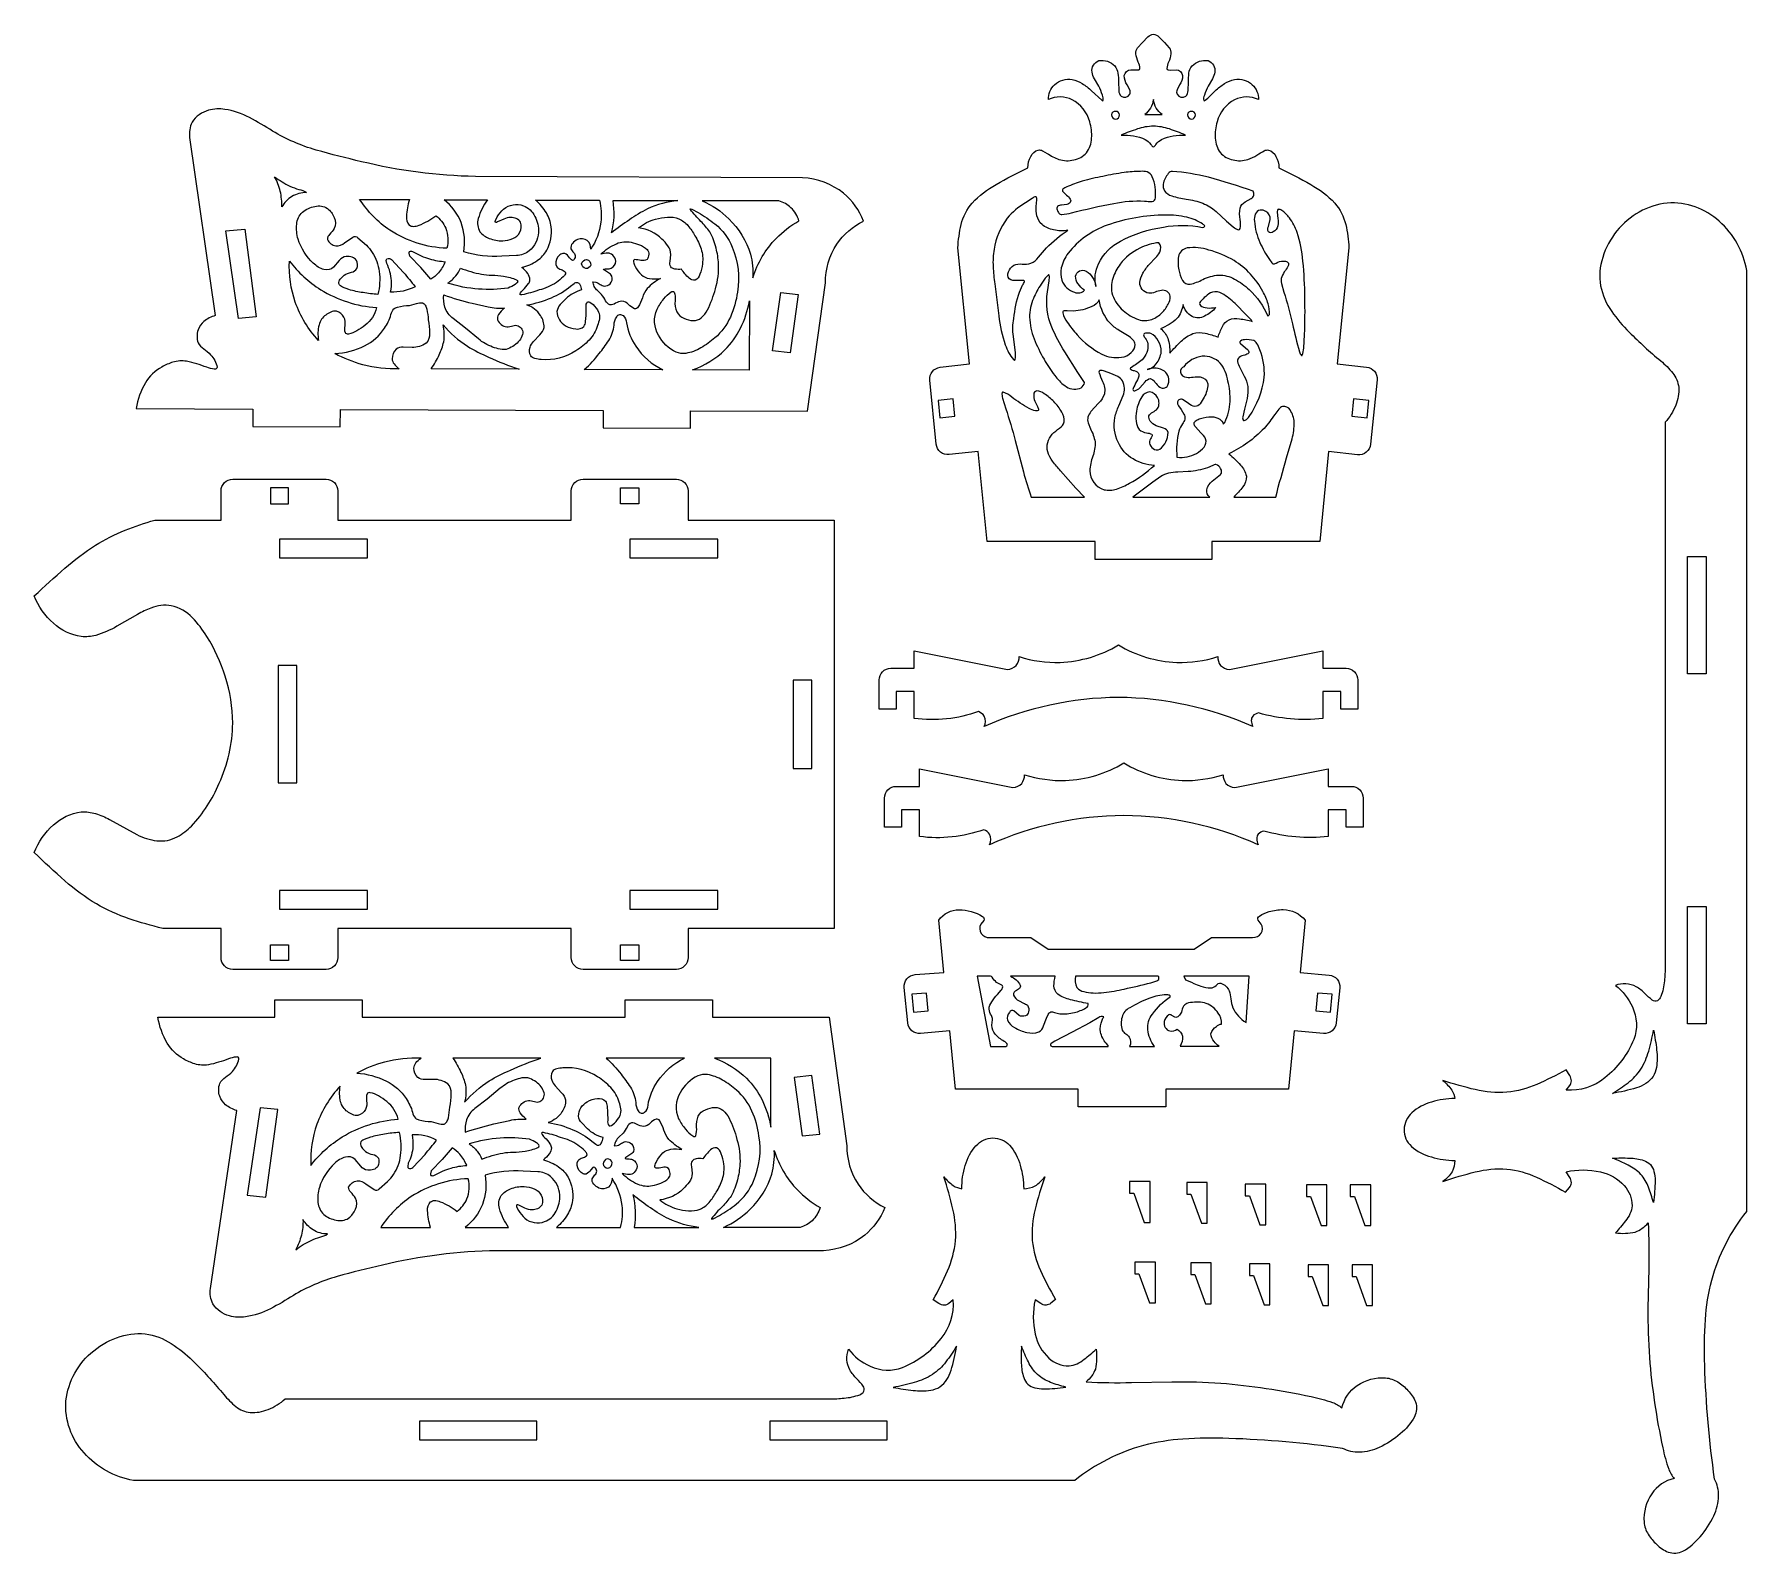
# Model space of a CAD drawing. Header units: millimetres. Extents: x -130 to 132, y -77 to 155.
import ezdxf

# ---------------------------------------------------------------- set-up
doc = ezdxf.new("R2010")
doc.units = ezdxf.units.MM
doc.header["$MEASUREMENT"] = 0
doc.layers.add('layer 1', color=7, linetype='Continuous')

msp = doc.modelspace()

# ---------------------------------------------------------------- linework, layer by layer
at = {"layer": 'layer 1', "color": 253, "lineweight": 9}
for points, knots in [([(68.5077, 91.5735), (68.5077, 91.5735), (72.9536, 91.0654), (72.9536, 91.0654), (72.9536, 91.0654), (73.4305, 91.0111), (73.9092, 91.1505), (74.2826, 91.4521), (74.2826, 91.4521), (74.656, 91.7537), (74.8926, 92.1901), (74.9399, 92.6677), (74.9399, 92.6677), (74.9399, 92.6677), (75.9229, 102.5308), (75.9229, 102.5308), (75.9229, 102.5308), (76.02, 103.511), (75.3104, 104.3856), (74.331, 104.4899), (74.331, 104.4899), (74.331, 104.4899), (69.8474, 104.9703), (69.8474, 104.9703), (69.8474, 104.9703), (69.8474, 104.9703), (71.6336, 122.7346), (71.6336, 122.7346), (71.6336, 122.7346), (71.5678, 123.9353), (71.4009, 125.1282), (71.1344, 126.3008), (71.1344, 126.3008), (70.8428, 127.5179), (70.2639, 128.6468), (69.4455, 129.5938), (69.4455, 129.5938), (68.3741, 130.7214), (67.1367, 131.6782), (65.7756, 132.4312), (65.7756, 132.4312), (64.1873, 133.3447), (62.5665, 134.2002), (60.9162, 134.9963), (60.9162, 134.9963), (60.922, 135.6021), (60.7655, 136.1981), (60.4624, 136.7227), (60.4624, 136.7227), (60.2448, 137.1983), (59.8346, 137.558), (59.3344, 137.7114), (59.3344, 137.7114), (59.1092, 137.739), (58.8808, 137.7016), (58.6762, 137.6033), (58.6762, 137.6033), (58.287, 137.4115), (57.9126, 137.1909), (57.5562, 136.9433), (57.5562, 136.9433), (57.1253, 136.6538), (56.6571, 136.4237), (56.1647, 136.2592), (56.1647, 136.2592), (55.4259, 136.0432), (54.6438, 136.0184), (53.8926, 136.1868), (53.8926, 136.1868), (53.1415, 136.3324), (52.46, 136.7246), (51.9563, 137.3005), (51.9563, 137.3005), (51.4782, 137.9407), (51.2057, 138.7116), (51.1748, 139.5101), (51.1748, 139.5101), (51.1174, 140.366), (51.217, 141.2256), (51.4687, 142.0457), (51.4687, 142.0457), (51.86, 143.4828), (52.8255, 144.6968), (54.1373, 145.4021), (54.1373, 145.4021), (55.2864, 145.9648), (56.6292, 145.9789), (57.7902, 145.4414), (57.7902, 145.4414), (57.8147, 146.2948), (57.4633, 147.1152), (56.8283, 147.6858), (56.8283, 147.6858), (56.1023, 148.3595), (55.1093, 148.6651), (54.1302, 148.5155), (54.1302, 148.5155), (53.5822, 148.4041), (53.0604, 148.19), (52.5922, 147.8841), (52.5922, 147.8841), (52.0835, 147.5608), (51.6058, 147.1913), (51.165, 146.7802), (51.165, 146.7802), (51.165, 146.7802), (50.0191, 145.662), (50.0191, 145.662), (50.0191, 145.662), (50.0191, 145.662), (49.6306, 145.3244), (49.6306, 145.3244), (49.6306, 145.3244), (49.5782, 145.2594), (49.489, 145.2369), (49.4118, 145.269), (49.4118, 145.269), (49.3533, 145.5534), (49.3907, 145.8494), (49.5181, 146.1103), (49.5181, 146.1103), (49.6684, 146.584), (49.8566, 147.0449), (50.0808, 147.4884), (50.0808, 147.4884), (50.0808, 147.4884), (50.7336, 148.628), (50.7336, 148.628), (50.7336, 148.628), (50.927, 148.9345), (51.0541, 149.2779), (51.107, 149.6364), (51.107, 149.6364), (51.2122, 150.392), (50.7823, 151.1195), (50.0692, 151.3905), (50.0692, 151.3905), (49.1706, 151.5516), (48.2525, 151.2455), (47.6309, 150.5768), (47.6309, 150.5768), (47.365, 150.2585), (47.1959, 149.8709), (47.1433, 149.4595), (47.1433, 149.4595), (47.0858, 149.0202), (47.0622, 148.5771), (47.0727, 148.1342), (47.0727, 148.1342), (47.0727, 148.1342), (47.0111, 146.815), (47.0111, 146.815), (47.0111, 146.815), (46.9988, 146.4894), (46.8776, 146.177), (46.6673, 145.9281), (46.6673, 145.9281), (46.209, 145.6488), (45.6105, 145.793), (45.3285, 146.2497), (45.3285, 146.2497), (45.2339, 146.465), (45.2368, 146.7109), (45.3365, 146.924), (45.3365, 146.924), (45.3365, 146.924), (45.7134, 147.6769), (45.7134, 147.6769), (45.7134, 147.6769), (46.0095, 148.0908), (46.1713, 148.5854), (46.1769, 149.0943), (46.1769, 149.0943), (46.0995, 149.5888), (45.6904, 149.9634), (45.1909, 149.9963), (45.1909, 149.9963), (45.1909, 149.9963), (44.3014, 149.9552), (44.3014, 149.9552), (44.3014, 149.9552), (44.3014, 149.9552), (43.9522, 149.9847), (43.9522, 149.9847), (43.9522, 149.9847), (43.8626, 150.009), (43.7957, 150.084), (43.7816, 150.1758), (43.7816, 150.1758), (43.801, 150.5229), (43.8887, 150.8629), (44.0397, 151.1761), (44.0397, 151.1761), (44.2109, 151.5803), (44.3309, 152.0041), (44.3969, 152.4381), (44.3969, 152.4381), (44.4253, 152.7726), (44.3297, 153.1056), (44.1281, 153.3741), (44.1281, 153.3741), (44.1281, 153.3741), (43.4073, 154.1645), (43.4073, 154.1645), (43.4073, 154.1645), (43.4073, 154.1645), (42.5741, 155.0076), (42.5741, 155.0076), (42.5741, 155.0076), (42.346, 155.2456), (42.0417, 155.3957), (41.714, 155.4319), (41.714, 155.4319), (41.3865, 155.396), (41.0821, 155.2462), (40.8539, 155.0085), (40.8539, 155.0085), (40.8539, 155.0085), (40.0206, 154.1645), (40.0206, 154.1645), (40.0206, 154.1645), (40.0206, 154.1645), (39.3008, 153.3741), (39.3008, 153.3741), (39.3008, 153.3741), (39.0992, 153.1053), (39.0034, 152.772), (39.0319, 152.4372), (39.0319, 152.4372), (39.0978, 152.0036), (39.2174, 151.58), (39.3883, 151.1761), (39.3883, 151.1761), (39.5393, 150.8629), (39.627, 150.5229), (39.6464, 150.1758), (39.6464, 150.1758), (39.6324, 150.084), (39.5654, 150.0091), (39.4758, 149.9847), (39.4758, 149.9847), (39.4758, 149.9847), (38.2371, 149.9954), (38.2371, 149.9954), (38.2371, 149.9954), (37.7378, 149.9624), (37.3283, 149.5886), (37.251, 149.0943), (37.251, 149.0943), (37.2568, 148.5854), (37.4185, 148.0907), (37.7146, 147.6769), (37.7146, 147.6769), (37.7146, 147.6769), (38.0915, 146.924), (38.0915, 146.924), (38.0915, 146.924), (38.1912, 146.711), (38.1941, 146.465), (38.0995, 146.2497), (38.0995, 146.2497), (37.8184, 145.7929), (37.2201, 145.6496), (36.7616, 145.9281), (36.7616, 145.9281), (36.5509, 146.1769), (36.4295, 146.4893), (36.4169, 146.815), (36.4169, 146.815), (36.4169, 146.815), (36.3552, 148.1342), (36.3552, 148.1342), (36.3552, 148.1342), (36.3659, 148.5771), (36.3423, 149.0202), (36.2847, 149.4595), (36.2847, 149.4595), (36.2321, 149.8709), (36.0629, 150.2585), (35.797, 150.5768), (35.797, 150.5768), (35.1753, 151.2453), (34.2574, 151.5519), (33.3588, 151.3905), (33.3588, 151.3905), (32.6462, 151.1187), (32.2158, 150.3917), (32.3219, 149.6364), (32.3219, 149.6364), (32.3745, 149.278), (32.5013, 148.9346), (32.6943, 148.628), (32.6943, 148.628), (32.6943, 148.628), (33.3472, 147.4884), (33.3472, 147.4884), (33.3472, 147.4884), (33.5714, 147.0449), (33.7596, 146.584), (33.9099, 146.1103), (33.9099, 146.1103), (34.0373, 145.8494), (34.0746, 145.5534), (34.0161, 145.269), (34.0161, 145.269), (33.9391, 145.2368), (33.8498, 145.2594), (33.7973, 145.3244), (33.7973, 145.3244), (33.7973, 145.3244), (32.2629, 146.7802), (32.2629, 146.7802), (32.2629, 146.7802), (31.8222, 147.1913), (31.3445, 147.5608), (30.8357, 147.8841), (30.8357, 147.8841), (30.3676, 148.1899), (29.8458, 148.4041), (29.2978, 148.5155), (29.2978, 148.5155), (28.3187, 148.6651), (27.3257, 148.3604), (26.5996, 147.6867), (26.5996, 147.6867), (25.9646, 147.1156), (25.6128, 146.295), (25.6377, 145.4414), (25.6377, 145.4414), (26.7987, 145.9792), (28.1414, 145.9644), (29.2906, 145.4021), (29.2906, 145.4021), (30.603, 144.6971), (31.5684, 143.4828), (31.9602, 142.0457), (31.9602, 142.0457), (32.2116, 141.2256), (32.3109, 140.366), (32.2531, 139.5101), (32.2531, 139.5101), (32.2225, 138.7116), (31.9497, 137.9408), (31.4716, 137.3005), (31.4716, 137.3005), (30.9681, 136.7245), (30.2865, 136.3325), (29.5353, 136.1868), (29.5353, 136.1868), (28.7842, 136.0183), (28.0022, 136.0433), (27.2632, 136.2592), (27.2632, 136.2592), (26.6263, 136.4874), (26.0241, 136.8034), (25.4743, 137.1978), (25.4743, 137.1978), (25.4743, 137.1978), (24.7518, 137.6033), (24.7518, 137.6033), (24.7518, 137.6033), (24.5472, 137.7016), (24.3188, 137.7391), (24.0935, 137.7114), (24.0935, 137.7114), (23.5935, 137.5579), (23.1831, 137.1984), (22.9655, 136.7227), (22.9655, 136.7227), (22.6626, 136.1981), (22.5058, 135.6021), (22.5118, 134.9963), (22.5118, 134.9963), (20.8615, 134.2002), (19.2407, 133.3447), (17.6523, 132.4312), (17.6523, 132.4312), (16.2913, 131.6782), (15.0539, 130.7214), (13.9825, 129.5938), (13.9825, 129.5938), (13.1642, 128.6468), (12.5852, 127.5179), (12.2936, 126.3008), (12.2936, 126.3008), (12.0272, 125.1282), (11.8601, 123.9353), (11.7943, 122.7346), (11.7943, 122.7346), (11.7943, 122.7346), (13.5806, 104.9703), (13.5806, 104.9703), (13.5806, 104.9703), (13.5806, 104.9703), (9.0841, 104.4564), (9.0841, 104.4564), (9.0841, 104.4564), (8.1102, 104.3445), (7.4065, 103.4732), (7.5049, 102.4977), (7.5049, 102.4977), (7.5049, 102.4977), (8.4881, 92.6858), (8.4881, 92.6858), (8.4881, 92.6858), (8.536, 92.2097), (8.7723, 91.7726), (9.1444, 91.4717), (9.1444, 91.4717), (9.5165, 91.1708), (9.9911, 91.0309), (10.4667, 91.0836), (10.4667, 91.0836), (10.4667, 91.0836), (14.9203, 91.5735), (14.9203, 91.5735), (14.9203, 91.5735), (14.9203, 91.5735), (16.2599, 77.7756), (16.2599, 77.7756), (16.2599, 77.7756), (16.2599, 77.7756), (32.7827, 77.7756), (32.7827, 77.7756), (32.7827, 77.7756), (32.7827, 77.7756), (32.7827, 75.0507), (32.7827, 75.0507), (32.7827, 75.0507), (32.7827, 75.0507), (50.6452, 75.0507), (50.6452, 75.0507), (50.6452, 75.0507), (50.6452, 75.0507), (50.6452, 77.7756), (50.6452, 77.7756), (50.6452, 77.7756), (50.6452, 77.7756), (67.168, 77.7756), (67.168, 77.7756), (67.168, 77.7756), (67.168, 77.7756), (68.5077, 91.5735), (68.5077, 91.5735)], [0, 0, 0, 0, 0.00892857, 0.00892857, 0.00892857, 0.00892857, 0.01785714, 0.01785714, 0.01785714, 0.01785714, 0.02678571, 0.02678571, 0.02678571, 0.02678571, 0.03571429, 0.03571429, 0.03571429, 0.03571429, 0.04464286, 0.04464286, 0.04464286, 0.04464286, 0.05357143, 0.05357143, 0.05357143, 0.05357143, 0.0625, 0.0625, 0.0625, 0.0625, 0.07142857, 0.07142857, 0.07142857, 0.07142857, 0.08035714, 0.08035714, 0.08035714, 0.08035714, 0.08928571, 0.08928571, 0.08928571, 0.08928571, 0.09821429, 0.09821429, 0.09821429, 0.09821429, 0.10714286, 0.10714286, 0.10714286, 0.10714286, 0.11607143, 0.11607143, 0.11607143, 0.11607143, 0.125, 0.125, 0.125, 0.125, 0.13392857, 0.13392857, 0.13392857, 0.13392857, 0.14285714, 0.14285714, 0.14285714, 0.14285714, 0.15178571, 0.15178571, 0.15178571, 0.15178571, 0.16071429, 0.16071429, 0.16071429, 0.16071429, 0.16964286, 0.16964286, 0.16964286, 0.16964286, 0.17857143, 0.17857143, 0.17857143, 0.17857143, 0.1875, 0.1875, 0.1875, 0.1875, 0.19642857, 0.19642857, 0.19642857, 0.19642857, 0.20535714, 0.20535714, 0.20535714, 0.20535714, 0.21428571, 0.21428571, 0.21428571, 0.21428571, 0.22321429, 0.22321429, 0.22321429, 0.22321429, 0.23214286, 0.23214286, 0.23214286, 0.23214286, 0.24107143, 0.24107143, 0.24107143, 0.24107143, 0.25, 0.25, 0.25, 0.25, 0.25892857, 0.25892857, 0.25892857, 0.25892857, 0.26785714, 0.26785714, 0.26785714, 0.26785714, 0.27678571, 0.27678571, 0.27678571, 0.27678571, 0.28571429, 0.28571429, 0.28571429, 0.28571429, 0.29464286, 0.29464286, 0.29464286, 0.29464286, 0.30357143, 0.30357143, 0.30357143, 0.30357143, 0.3125, 0.3125, 0.3125, 0.3125, 0.32142857, 0.32142857, 0.32142857, 0.32142857, 0.33035714, 0.33035714, 0.33035714, 0.33035714, 0.33928571, 0.33928571, 0.33928571, 0.33928571, 0.34821429, 0.34821429, 0.34821429, 0.34821429, 0.35714286, 0.35714286, 0.35714286, 0.35714286, 0.36607143, 0.36607143, 0.36607143, 0.36607143, 0.375, 0.375, 0.375, 0.375, 0.38392857, 0.38392857, 0.38392857, 0.38392857, 0.39285714, 0.39285714, 0.39285714, 0.39285714, 0.40178571, 0.40178571, 0.40178571, 0.40178571, 0.41071429, 0.41071429, 0.41071429, 0.41071429, 0.41964286, 0.41964286, 0.41964286, 0.41964286, 0.42857143, 0.42857143, 0.42857143, 0.42857143, 0.4375, 0.4375, 0.4375, 0.4375, 0.44642857, 0.44642857, 0.44642857, 0.44642857, 0.45535714, 0.45535714, 0.45535714, 0.45535714, 0.46428571, 0.46428571, 0.46428571, 0.46428571, 0.47321429, 0.47321429, 0.47321429, 0.47321429, 0.48214286, 0.48214286, 0.48214286, 0.48214286, 0.49107143, 0.49107143, 0.49107143, 0.49107143, 0.5, 0.5, 0.5, 0.5, 0.50892857, 0.50892857, 0.50892857, 0.50892857, 0.51785714, 0.51785714, 0.51785714, 0.51785714, 0.52678571, 0.52678571, 0.52678571, 0.52678571, 0.53571429, 0.53571429, 0.53571429, 0.53571429, 0.54464286, 0.54464286, 0.54464286, 0.54464286, 0.55357143, 0.55357143, 0.55357143, 0.55357143, 0.5625, 0.5625, 0.5625, 0.5625, 0.57142857, 0.57142857, 0.57142857, 0.57142857, 0.58035714, 0.58035714, 0.58035714, 0.58035714, 0.58928571, 0.58928571, 0.58928571, 0.58928571, 0.59821429, 0.59821429, 0.59821429, 0.59821429, 0.60714286, 0.60714286, 0.60714286, 0.60714286, 0.61607143, 0.61607143, 0.61607143, 0.61607143, 0.625, 0.625, 0.625, 0.625, 0.63392857, 0.63392857, 0.63392857, 0.63392857, 0.64285714, 0.64285714, 0.64285714, 0.64285714, 0.65178571, 0.65178571, 0.65178571, 0.65178571, 0.66071429, 0.66071429, 0.66071429, 0.66071429, 0.66964286, 0.66964286, 0.66964286, 0.66964286, 0.67857143, 0.67857143, 0.67857143, 0.67857143, 0.6875, 0.6875, 0.6875, 0.6875, 0.69642857, 0.69642857, 0.69642857, 0.69642857, 0.70535714, 0.70535714, 0.70535714, 0.70535714, 0.71428571, 0.71428571, 0.71428571, 0.71428571, 0.72321429, 0.72321429, 0.72321429, 0.72321429, 0.73214286, 0.73214286, 0.73214286, 0.73214286, 0.74107143, 0.74107143, 0.74107143, 0.74107143, 0.75, 0.75, 0.75, 0.75, 0.75892857, 0.75892857, 0.75892857, 0.75892857, 0.76785714, 0.76785714, 0.76785714, 0.76785714, 0.77678571, 0.77678571, 0.77678571, 0.77678571, 0.78571429, 0.78571429, 0.78571429, 0.78571429, 0.79464286, 0.79464286, 0.79464286, 0.79464286, 0.80357143, 0.80357143, 0.80357143, 0.80357143, 0.8125, 0.8125, 0.8125, 0.8125, 0.82142857, 0.82142857, 0.82142857, 0.82142857, 0.83035714, 0.83035714, 0.83035714, 0.83035714, 0.83928571, 0.83928571, 0.83928571, 0.83928571, 0.84821429, 0.84821429, 0.84821429, 0.84821429, 0.85714286, 0.85714286, 0.85714286, 0.85714286, 0.86607143, 0.86607143, 0.86607143, 0.86607143, 0.875, 0.875, 0.875, 0.875, 0.88392857, 0.88392857, 0.88392857, 0.88392857, 0.89285714, 0.89285714, 0.89285714, 0.89285714, 0.90178571, 0.90178571, 0.90178571, 0.90178571, 0.91071429, 0.91071429, 0.91071429, 0.91071429, 0.91964286, 0.91964286, 0.91964286, 0.91964286, 0.92857143, 0.92857143, 0.92857143, 0.92857143, 0.9375, 0.9375, 0.9375, 0.9375, 0.94642857, 0.94642857, 0.94642857, 0.94642857, 0.95535714, 0.95535714, 0.95535714, 0.95535714, 0.96428571, 0.96428571, 0.96428571, 0.96428571, 0.97321429, 0.97321429, 0.97321429, 0.97321429, 0.98214286, 0.98214286, 0.98214286, 0.98214286, 1, 1, 1, 1]), ([(41.2808, 144.1008), (41.4931, 144.5229), (41.6391, 144.9749), (41.714, 145.4414), (41.714, 145.4414), (41.7888, 144.9749), (41.9349, 144.5229), (42.1471, 144.1008), (42.1471, 144.1008), (42.391, 143.7385), (42.6979, 143.4234), (43.0537, 143.1702), (43.0537, 143.1702), (43.0537, 143.1702), (40.3743, 143.1702), (40.3743, 143.1702), (40.3743, 143.1702), (40.73, 143.4234), (41.0371, 143.7385), (41.2808, 144.1008)], [0, 0, 0, 0, 0.16666667, 0.16666667, 0.16666667, 0.16666667, 0.33333333, 0.33333333, 0.33333333, 0.33333333, 0.5, 0.5, 0.5, 0.5, 0.66666667, 0.66666667, 0.66666667, 0.66666667, 1, 1, 1, 1]), ([(-5.6855, 131.0865), (-4.3347, 129.9342), (-3.2836, 128.4706), (-2.6229, 126.8226), (-2.6229, 126.8226), (-4.2737, 126.013), (-5.6898, 124.7962), (-6.7385, 123.286), (-6.7385, 123.286), (-7.8754, 121.525), (-8.4779, 119.4736), (-8.4731, 117.3775), (-8.4731, 117.3775), (-8.4731, 117.3775), (-11.2268, 97.7391), (-11.2268, 97.7391), (-11.2268, 97.7391), (-11.2268, 97.7391), (-29.0892, 97.8068), (-29.0892, 97.8068), (-29.0892, 97.8068), (-29.0892, 97.8068), (-29.0993, 95.1274), (-29.0993, 95.1274), (-29.0993, 95.1274), (-29.0993, 95.1274), (-42.4961, 95.1782), (-42.4961, 95.1782), (-42.4961, 95.1782), (-42.4961, 95.1782), (-42.4859, 97.8575), (-42.4859, 97.8575), (-42.4859, 97.8575), (-42.4859, 97.8575), (-82.6762, 98.0098), (-82.6762, 98.0098), (-82.6762, 98.0098), (-82.6762, 98.0098), (-82.6864, 95.3304), (-82.6864, 95.3304), (-82.6864, 95.3304), (-82.6864, 95.3304), (-96.0831, 95.3811), (-96.0831, 95.3811), (-96.0831, 95.3811), (-96.0831, 95.3811), (-96.073, 98.0605), (-96.073, 98.0605), (-96.073, 98.0605), (-96.073, 98.0605), (-113.9353, 98.1282), (-113.9353, 98.1282), (-113.9353, 98.1282), (-113.7101, 99.521), (-113.2275, 100.8603), (-112.5126, 102.0767), (-112.5126, 102.0767), (-111.902, 103.0924), (-111.0304, 103.9266), (-109.989, 104.4923), (-109.989, 104.4923), (-109.4502, 104.7998), (-108.8803, 105.0496), (-108.2891, 105.2374), (-108.2891, 105.2374), (-107.613, 105.4378), (-106.9005, 105.4859), (-106.2035, 105.3785), (-106.2035, 105.3785), (-105.1521, 105.1518), (-104.1202, 104.8419), (-103.1179, 104.4519), (-103.1179, 104.4519), (-102.7453, 104.3109), (-102.3574, 104.214), (-101.9622, 104.1631), (-101.9622, 104.1631), (-101.862, 104.1228), (-101.748, 104.1372), (-101.6611, 104.2013), (-101.6611, 104.2013), (-101.5741, 104.2656), (-101.5265, 104.3692), (-101.5355, 104.4768), (-101.5355, 104.4768), (-101.6916, 105.1869), (-102.0313, 105.8432), (-102.5212, 106.3804), (-102.5212, 106.3804), (-102.8502, 106.7085), (-103.2077, 107.0068), (-103.5895, 107.2717), (-103.5895, 107.2717), (-103.9456, 107.5099), (-104.2372, 107.8328), (-104.4385, 108.2111), (-104.4385, 108.2111), (-104.6583, 108.8481), (-104.6584, 109.5408), (-104.4392, 110.178), (-104.4392, 110.178), (-104.2716, 110.6848), (-103.9617, 111.1329), (-103.5467, 111.4685), (-103.5467, 111.4685), (-103.0343, 111.8752), (-102.4498, 112.1818), (-101.8241, 112.3724), (-101.8241, 112.3724), (-101.8241, 112.3724), (-105.74, 139.6277), (-105.74, 139.6277), (-105.74, 139.6277), (-105.8559, 140.424), (-105.7265, 141.2372), (-105.3695, 141.9583), (-105.3695, 141.9583), (-104.7809, 142.8669), (-103.8747, 143.5246), (-102.8285, 143.803), (-102.8285, 143.803), (-102.0216, 144.0151), (-101.1785, 144.0545), (-100.3552, 143.9187), (-100.3552, 143.9187), (-99.031, 143.7302), (-97.7493, 143.3129), (-96.5679, 142.6858), (-96.5679, 142.6858), (-95.3682, 142.045), (-94.196, 141.3535), (-93.0548, 140.6135), (-93.0548, 140.6135), (-90.9675, 139.3604), (-88.7268, 138.3837), (-86.388, 137.7078), (-86.388, 137.7078), (-84.0897, 137.049), (-81.7737, 136.4549), (-79.4422, 135.926), (-79.4422, 135.926), (-73.7287, 134.5295), (-67.8798, 133.7684), (-61.9992, 133.6567), (-61.9992, 133.6567), (-61.9992, 133.6567), (-11.9846, 133.4673), (-11.9846, 133.4673), (-11.9846, 133.4673), (-9.689, 133.3476), (-7.4865, 132.5148), (-5.6855, 131.0865)], [0, 0, 0, 0, 0.02564103, 0.02564103, 0.02564103, 0.02564103, 0.05128205, 0.05128205, 0.05128205, 0.05128205, 0.07692308, 0.07692308, 0.07692308, 0.07692308, 0.1025641, 0.1025641, 0.1025641, 0.1025641, 0.12820513, 0.12820513, 0.12820513, 0.12820513, 0.15384615, 0.15384615, 0.15384615, 0.15384615, 0.17948718, 0.17948718, 0.17948718, 0.17948718, 0.20512821, 0.20512821, 0.20512821, 0.20512821, 0.23076923, 0.23076923, 0.23076923, 0.23076923, 0.25641026, 0.25641026, 0.25641026, 0.25641026, 0.28205128, 0.28205128, 0.28205128, 0.28205128, 0.30769231, 0.30769231, 0.30769231, 0.30769231, 0.33333333, 0.33333333, 0.33333333, 0.33333333, 0.35897436, 0.35897436, 0.35897436, 0.35897436, 0.38461538, 0.38461538, 0.38461538, 0.38461538, 0.41025641, 0.41025641, 0.41025641, 0.41025641, 0.43589744, 0.43589744, 0.43589744, 0.43589744, 0.46153846, 0.46153846, 0.46153846, 0.46153846, 0.48717949, 0.48717949, 0.48717949, 0.48717949, 0.51282051, 0.51282051, 0.51282051, 0.51282051, 0.53846154, 0.53846154, 0.53846154, 0.53846154, 0.56410256, 0.56410256, 0.56410256, 0.56410256, 0.58974359, 0.58974359, 0.58974359, 0.58974359, 0.61538462, 0.61538462, 0.61538462, 0.61538462, 0.64102564, 0.64102564, 0.64102564, 0.64102564, 0.66666667, 0.66666667, 0.66666667, 0.66666667, 0.69230769, 0.69230769, 0.69230769, 0.69230769, 0.71794872, 0.71794872, 0.71794872, 0.71794872, 0.74358974, 0.74358974, 0.74358974, 0.74358974, 0.76923077, 0.76923077, 0.76923077, 0.76923077, 0.79487179, 0.79487179, 0.79487179, 0.79487179, 0.82051282, 0.82051282, 0.82051282, 0.82051282, 0.84615385, 0.84615385, 0.84615385, 0.84615385, 0.87179487, 0.87179487, 0.87179487, 0.87179487, 0.8974359, 0.8974359, 0.8974359, 0.8974359, 0.92307692, 0.92307692, 0.92307692, 0.92307692, 0.94871795, 0.94871795, 0.94871795, 0.94871795, 1, 1, 1, 1]), ([(36.5196, 143.1068), (36.5204, 142.7668), (36.2803, 142.4735), (35.9471, 142.4065), (35.9471, 142.4065), (35.5968, 142.4687), (35.3306, 142.7571), (35.296, 143.1112), (35.296, 143.1112), (35.3445, 143.4246), (35.6264, 143.6482), (35.9426, 143.6248), (35.9426, 143.6248), (36.0878, 143.6331), (36.2304, 143.5831), (36.3386, 143.486), (36.3386, 143.486), (36.4469, 143.3889), (36.5121, 143.252), (36.5196, 143.1068)], [0, 0, 0, 0, 0.16666667, 0.16666667, 0.16666667, 0.16666667, 0.33333333, 0.33333333, 0.33333333, 0.33333333, 0.5, 0.5, 0.5, 0.5, 0.66666667, 0.66666667, 0.66666667, 0.66666667, 1, 1, 1, 1]), ([(48.1313, 143.1068), (48.1321, 142.7668), (47.892, 142.4735), (47.5588, 142.4065), (47.5588, 142.4065), (47.2085, 142.4687), (46.9423, 142.7571), (46.9077, 143.1112), (46.9077, 143.1112), (46.9562, 143.4246), (47.238, 143.6482), (47.5543, 143.6248), (47.5543, 143.6248), (47.6995, 143.6331), (47.8421, 143.5831), (47.9503, 143.486), (47.9503, 143.486), (48.0586, 143.3889), (48.1238, 143.252), (48.1313, 143.1068)], [0, 0, 0, 0, 0.16666667, 0.16666667, 0.16666667, 0.16666667, 0.33333333, 0.33333333, 0.33333333, 0.33333333, 0.5, 0.5, 0.5, 0.5, 0.66666667, 0.66666667, 0.66666667, 0.66666667, 1, 1, 1, 1]), ([(41.714, 141.3535), (42.5494, 141.3367), (43.3776, 141.1933), (44.1701, 140.9284), (44.1701, 140.9284), (45.0026, 140.6534), (45.8221, 140.3408), (46.6262, 139.9915), (46.6262, 139.9915), (45.3686, 140.0722), (44.111, 139.8423), (42.9635, 139.3217), (42.9635, 139.3217), (42.6303, 139.1319), (42.3385, 138.8775), (42.1052, 138.5733), (42.1052, 138.5733), (42.0184, 138.4037), (41.8819, 138.2647), (41.714, 138.1749), (41.714, 138.1749), (41.5463, 138.2648), (41.4101, 138.4038), (41.3237, 138.5733), (41.3237, 138.5733), (41.0903, 138.8775), (40.7986, 139.1319), (40.4654, 139.3217), (40.4654, 139.3217), (39.3175, 139.8423), (38.0597, 140.0724), (36.8018, 139.9915), (36.8018, 139.9915), (37.6059, 140.3408), (38.4255, 140.6534), (39.2579, 140.9284), (39.2579, 140.9284), (40.0504, 141.1933), (40.8786, 141.3367), (41.714, 141.3535)], [0, 0, 0, 0, 0.09090909, 0.09090909, 0.09090909, 0.09090909, 0.18181818, 0.18181818, 0.18181818, 0.18181818, 0.27272727, 0.27272727, 0.27272727, 0.27272727, 0.36363636, 0.36363636, 0.36363636, 0.36363636, 0.45454545, 0.45454545, 0.45454545, 0.45454545, 0.54545455, 0.54545455, 0.54545455, 0.54545455, 0.63636364, 0.63636364, 0.63636364, 0.63636364, 0.72727273, 0.72727273, 0.72727273, 0.72727273, 0.81818182, 0.81818182, 0.81818182, 0.81818182, 1, 1, 1, 1]), ([(-91.6362, 128.9873), (-91.261, 129.642), (-90.7275, 130.1926), (-90.0851, 130.5885), (-90.0851, 130.5885), (-89.4079, 130.9808), (-88.6403, 131.1909), (-87.8578, 131.1982), (-87.8578, 131.1982), (-88.2154, 131.4298), (-88.6111, 131.5961), (-89.0267, 131.6896), (-89.0267, 131.6896), (-89.4961, 131.8131), (-89.9522, 131.9831), (-90.388, 132.1969), (-90.388, 132.1969), (-91.2253, 132.5746), (-92.0125, 133.0553), (-92.7311, 133.6274), (-92.7311, 133.6274), (-92.349, 132.9255), (-92.0608, 132.1761), (-91.8744, 131.3989), (-91.8744, 131.3989), (-91.6879, 130.6093), (-91.6078, 129.7981), (-91.6362, 128.9873)], [0, 0, 0, 0, 0.125, 0.125, 0.125, 0.125, 0.25, 0.25, 0.25, 0.25, 0.375, 0.375, 0.375, 0.375, 0.5, 0.5, 0.5, 0.5, 0.625, 0.625, 0.625, 0.625, 0.75, 0.75, 0.75, 0.75, 1, 1, 1, 1]), ([(30.8197, 132.9269), (31.8672, 133.221), (32.9264, 133.4716), (33.9947, 133.678), (33.9947, 133.678), (35.0656, 133.9068), (36.1436, 134.1007), (37.2269, 134.2595), (37.2269, 134.2595), (38.0521, 134.3687), (38.883, 134.4308), (39.7152, 134.4452), (39.7152, 134.4452), (40.0598, 134.473), (40.4069, 134.4426), (40.7414, 134.355), (40.7414, 134.355), (41.0983, 134.2338), (41.3892, 133.9697), (41.5443, 133.6262), (41.5443, 133.6262), (41.9784, 132.606), (42.1405, 131.4902), (42.015, 130.3887), (42.015, 130.3887), (42.0045, 130.1051), (41.7864, 129.8723), (41.5041, 129.843), (41.5041, 129.843), (41.1191, 129.8326), (40.7338, 129.8529), (40.352, 129.9037), (40.352, 129.9037), (38.7781, 129.9712), (37.2021, 129.8504), (35.6568, 129.5438), (35.6568, 129.5438), (33.4779, 129.1156), (31.3102, 128.6322), (29.1558, 128.0942), (29.1558, 128.0942), (28.6848, 127.9651), (28.2032, 127.8775), (27.7169, 127.8325), (27.7169, 127.8325), (27.5356, 127.8056), (27.3549, 127.8861), (27.2534, 128.0388), (27.2534, 128.0388), (27.1348, 128.1988), (27.0458, 128.3789), (26.9908, 128.5703), (26.9908, 128.5703), (26.923, 128.7375), (26.9474, 128.9282), (27.0551, 129.0731), (27.0551, 129.0731), (27.2311, 129.1962), (27.4406, 129.2625), (27.6553, 129.2633), (27.6553, 129.2633), (27.6553, 129.2633), (28.4448, 129.3741), (28.4448, 129.3741), (28.4448, 129.3741), (28.6533, 129.4168), (28.8415, 129.5277), (28.9798, 129.6893), (28.9798, 129.6893), (29.0905, 129.8384), (29.0976, 130.0402), (28.9977, 130.1966), (28.9977, 130.1966), (28.8441, 130.4254), (28.6554, 130.6285), (28.4386, 130.7986), (28.4386, 130.7986), (28.4386, 130.7986), (27.867, 131.3425), (27.867, 131.3425), (27.867, 131.3425), (27.8147, 131.3911), (27.7847, 131.4591), (27.784, 131.5304), (27.784, 131.5304), (27.7833, 131.6018), (27.8121, 131.6706), (27.8634, 131.7203), (27.8634, 131.7203), (28.0361, 131.8635), (28.2318, 131.9765), (28.4422, 132.0543), (28.4422, 132.0543), (29.2149, 132.3963), (30.0091, 132.6878), (30.8197, 132.9269)], [0, 0, 0, 0, 0.04, 0.04, 0.04, 0.04, 0.08, 0.08, 0.08, 0.08, 0.12, 0.12, 0.12, 0.12, 0.16, 0.16, 0.16, 0.16, 0.2, 0.2, 0.2, 0.2, 0.24, 0.24, 0.24, 0.24, 0.28, 0.28, 0.28, 0.28, 0.32, 0.32, 0.32, 0.32, 0.36, 0.36, 0.36, 0.36, 0.4, 0.4, 0.4, 0.4, 0.44, 0.44, 0.44, 0.44, 0.48, 0.48, 0.48, 0.48, 0.52, 0.52, 0.52, 0.52, 0.56, 0.56, 0.56, 0.56, 0.6, 0.6, 0.6, 0.6, 0.64, 0.64, 0.64, 0.64, 0.68, 0.68, 0.68, 0.68, 0.72, 0.72, 0.72, 0.72, 0.76, 0.76, 0.76, 0.76, 0.8, 0.8, 0.8, 0.8, 0.84, 0.84, 0.84, 0.84, 0.88, 0.88, 0.88, 0.88, 0.92, 0.92, 0.92, 0.92, 1, 1, 1, 1]), ([(56.9569, 131.4041), (57.0819, 131.2238), (57.1231, 130.9986), (57.0704, 130.7857), (57.0704, 130.7857), (57.0176, 130.5728), (56.8748, 130.3923), (56.6801, 130.2913), (56.6801, 130.2913), (56.6801, 130.2913), (55.7405, 129.7822), (55.7405, 129.7822), (55.7405, 129.7822), (55.3673, 129.5714), (55.0931, 129.2215), (54.9778, 128.8087), (54.9778, 128.8087), (54.8807, 128.2328), (54.8759, 127.6453), (54.9635, 127.068), (54.9635, 127.068), (55.0519, 126.6076), (55.0561, 126.1349), (54.976, 125.673), (54.976, 125.673), (54.9331, 125.56), (54.8151, 125.4941), (54.6964, 125.5167), (54.6964, 125.5167), (54.4083, 125.5901), (54.142, 125.732), (53.9203, 125.9302), (53.9203, 125.9302), (53.9203, 125.9302), (52.8834, 126.843), (52.8834, 126.843), (52.8834, 126.843), (52.8834, 126.843), (51.2945, 128.3229), (51.2945, 128.3229), (51.2945, 128.3229), (50.6907, 128.8411), (50.0091, 129.2606), (49.2743, 129.5661), (49.2743, 129.5661), (48.4546, 129.8632), (47.6074, 130.0778), (46.745, 130.2065), (46.745, 130.2065), (45.9937, 130.3111), (45.2509, 130.4706), (44.5229, 130.6834), (44.5229, 130.6834), (44.0689, 130.8141), (43.6738, 131.0979), (43.4047, 131.4863), (43.4047, 131.4863), (43.2257, 131.786), (43.1562, 132.1387), (43.2082, 132.4839), (43.2082, 132.4839), (43.313, 133.0828), (43.5861, 133.6399), (43.995, 134.0898), (43.995, 134.0898), (44.1189, 134.3205), (44.365, 134.4592), (44.6265, 134.4461), (44.6265, 134.4461), (46.4799, 134.2753), (48.3194, 133.9765), (50.1317, 133.5521), (50.1317, 133.5521), (52.4358, 132.9319), (54.713, 132.2153), (56.9569, 131.4041)], [0, 0, 0, 0, 0.05, 0.05, 0.05, 0.05, 0.1, 0.1, 0.1, 0.1, 0.15, 0.15, 0.15, 0.15, 0.2, 0.2, 0.2, 0.2, 0.25, 0.25, 0.25, 0.25, 0.3, 0.3, 0.3, 0.3, 0.35, 0.35, 0.35, 0.35, 0.4, 0.4, 0.4, 0.4, 0.45, 0.45, 0.45, 0.45, 0.5, 0.5, 0.5, 0.5, 0.55, 0.55, 0.55, 0.55, 0.6, 0.6, 0.6, 0.6, 0.65, 0.65, 0.65, 0.65, 0.7, 0.7, 0.7, 0.7, 0.75, 0.75, 0.75, 0.75, 0.8, 0.8, 0.8, 0.8, 0.85, 0.85, 0.85, 0.85, 0.9, 0.9, 0.9, 0.9, 1, 1, 1, 1]), ([(-83.7105, 119.7763), (-83.7105, 119.7763), (-82.8377, 120.8004), (-82.8377, 120.8004), (-82.8377, 120.8004), (-82.5822, 121.1461), (-82.194, 121.3701), (-81.7669, 121.4186), (-81.7669, 121.4186), (-81.4636, 121.4363), (-81.1595, 121.3961), (-80.8712, 121.3), (-80.8712, 121.3), (-80.6035, 121.2211), (-80.3714, 121.0512), (-80.2149, 120.82), (-80.2149, 120.82), (-80.0088, 120.4324), (-79.982, 119.9738), (-80.1412, 119.5646), (-80.1412, 119.5646), (-80.3263, 119.2647), (-80.6344, 119.0613), (-80.983, 119.0089), (-80.983, 119.0089), (-81.3812, 118.9235), (-81.7612, 118.769), (-82.106, 118.5522), (-82.106, 118.5522), (-82.3362, 118.3771), (-82.5346, 118.1637), (-82.6924, 117.9213), (-82.6924, 117.9213), (-82.8345, 117.7325), (-82.9062, 117.5002), (-82.8952, 117.2643), (-82.8952, 117.2643), (-82.8035, 117.0097), (-82.6008, 116.8108), (-82.3444, 116.7243), (-82.3444, 116.7243), (-82.3444, 116.7243), (-81.3692, 116.3564), (-81.3692, 116.3564), (-81.3692, 116.3564), (-80.6641, 116.1389), (-79.9428, 115.979), (-79.212, 115.8779), (-79.212, 115.8779), (-78.4535, 115.7492), (-77.6889, 115.66), (-76.9211, 115.6108), (-76.9211, 115.6108), (-76.6549, 116.7665), (-76.5901, 117.959), (-76.7295, 119.1365), (-76.7295, 119.1365), (-76.8612, 120.1734), (-77.2231, 121.1671), (-77.7892, 122.0456), (-77.7892, 122.0456), (-78.05, 122.4444), (-78.3573, 122.8106), (-78.7048, 123.1366), (-78.7048, 123.1366), (-78.7048, 123.1366), (-79.9882, 124.2612), (-79.9882, 124.2612), (-79.9882, 124.2612), (-80.1746, 124.4934), (-80.508, 124.5431), (-80.7535, 124.3745), (-80.7535, 124.3745), (-80.7535, 124.3745), (-82.0289, 123.4829), (-82.0289, 123.4829), (-82.0289, 123.4829), (-82.3992, 123.1698), (-82.876, 123.011), (-83.3601, 123.0394), (-83.3601, 123.0394), (-83.928, 123.1342), (-84.415, 123.4989), (-84.6659, 124.017), (-84.6659, 124.017), (-84.6725, 124.318), (-84.5439, 124.6062), (-84.3157, 124.8026), (-84.3157, 124.8026), (-84.0574, 125.0733), (-83.8253, 125.3679), (-83.6224, 125.6823), (-83.6224, 125.6823), (-83.3637, 126.2199), (-83.3605, 126.8449), (-83.6141, 127.3849), (-83.6141, 127.3849), (-83.8341, 127.9315), (-84.1951, 128.4096), (-84.6605, 128.7707), (-84.6605, 128.7707), (-85.2306, 129.1252), (-85.9196, 129.2334), (-86.5708, 129.0703), (-86.5708, 129.0703), (-87.2674, 128.9441), (-87.9202, 128.6429), (-88.4681, 128.1945), (-88.4681, 128.1945), (-88.9854, 127.7161), (-89.3027, 127.0603), (-89.3565, 126.3577), (-89.3565, 126.3577), (-89.4309, 125.5858), (-89.3575, 124.8071), (-89.1399, 124.0627), (-89.1399, 124.0627), (-88.6995, 122.6515), (-87.8988, 121.3804), (-86.816, 120.3741), (-86.816, 120.3741), (-86.3608, 119.927), (-85.804, 119.5977), (-85.1929, 119.4145), (-85.1929, 119.4145), (-84.6693, 119.2637), (-84.1056, 119.4012), (-83.7105, 119.7763)], [0, 0, 0, 0, 0.03030303, 0.03030303, 0.03030303, 0.03030303, 0.06060606, 0.06060606, 0.06060606, 0.06060606, 0.09090909, 0.09090909, 0.09090909, 0.09090909, 0.12121212, 0.12121212, 0.12121212, 0.12121212, 0.15151515, 0.15151515, 0.15151515, 0.15151515, 0.18181818, 0.18181818, 0.18181818, 0.18181818, 0.21212121, 0.21212121, 0.21212121, 0.21212121, 0.24242424, 0.24242424, 0.24242424, 0.24242424, 0.27272727, 0.27272727, 0.27272727, 0.27272727, 0.3030303, 0.3030303, 0.3030303, 0.3030303, 0.33333333, 0.33333333, 0.33333333, 0.33333333, 0.36363636, 0.36363636, 0.36363636, 0.36363636, 0.39393939, 0.39393939, 0.39393939, 0.39393939, 0.42424242, 0.42424242, 0.42424242, 0.42424242, 0.45454545, 0.45454545, 0.45454545, 0.45454545, 0.48484848, 0.48484848, 0.48484848, 0.48484848, 0.51515152, 0.51515152, 0.51515152, 0.51515152, 0.54545455, 0.54545455, 0.54545455, 0.54545455, 0.57575758, 0.57575758, 0.57575758, 0.57575758, 0.60606061, 0.60606061, 0.60606061, 0.60606061, 0.63636364, 0.63636364, 0.63636364, 0.63636364, 0.66666667, 0.66666667, 0.66666667, 0.66666667, 0.6969697, 0.6969697, 0.6969697, 0.6969697, 0.72727273, 0.72727273, 0.72727273, 0.72727273, 0.75757576, 0.75757576, 0.75757576, 0.75757576, 0.78787879, 0.78787879, 0.78787879, 0.78787879, 0.81818182, 0.81818182, 0.81818182, 0.81818182, 0.84848485, 0.84848485, 0.84848485, 0.84848485, 0.87878788, 0.87878788, 0.87878788, 0.87878788, 0.90909091, 0.90909091, 0.90909091, 0.90909091, 0.93939394, 0.93939394, 0.93939394, 0.93939394, 1, 1, 1, 1]), ([(-75.0991, 125.429), (-72.4966, 123.7325), (-69.483, 122.7766), (-66.3785, 122.6639), (-66.3785, 122.6639), (-66.1095, 123.6859), (-66.1742, 124.7665), (-66.5636, 125.7491), (-66.5636, 125.7491), (-66.8965, 126.5012), (-67.4127, 127.1574), (-68.0654, 127.6579), (-68.0654, 127.6579), (-68.854, 127.0553), (-69.72, 126.5611), (-70.6398, 126.1886), (-70.6398, 126.1886), (-70.9219, 126.08), (-71.2213, 126.0229), (-71.5236, 126.0202), (-71.5236, 126.0202), (-71.7465, 126.0177), (-71.9636, 126.0916), (-72.1386, 126.2295), (-72.1386, 126.2295), (-72.4715, 126.5882), (-72.6286, 127.0762), (-72.5681, 127.5618), (-72.5681, 127.5618), (-72.5291, 128.4307), (-72.3794, 129.2914), (-72.1228, 130.1225), (-72.1228, 130.1225), (-72.1228, 130.1225), (-79.7322, 130.1514), (-79.7322, 130.1514), (-79.7322, 130.1514), (-78.5124, 128.2882), (-76.9386, 126.6839), (-75.0991, 125.429)], [0, 0, 0, 0, 0.09090909, 0.09090909, 0.09090909, 0.09090909, 0.18181818, 0.18181818, 0.18181818, 0.18181818, 0.27272727, 0.27272727, 0.27272727, 0.27272727, 0.36363636, 0.36363636, 0.36363636, 0.36363636, 0.45454545, 0.45454545, 0.45454545, 0.45454545, 0.54545455, 0.54545455, 0.54545455, 0.54545455, 0.63636364, 0.63636364, 0.63636364, 0.63636364, 0.72727273, 0.72727273, 0.72727273, 0.72727273, 0.81818182, 0.81818182, 0.81818182, 0.81818182, 1, 1, 1, 1]), ([(-57.9855, 121.4509), (-57.9855, 121.4509), (-55.7459, 121.5571), (-55.7459, 121.5571), (-55.7459, 121.5571), (-55.0319, 121.5918), (-54.3453, 121.84), (-53.7743, 122.2701), (-53.7743, 122.2701), (-52.9543, 122.9864), (-52.446, 123.9933), (-52.3568, 125.0785), (-52.3568, 125.0785), (-52.3179, 125.9408), (-52.5123, 126.7972), (-52.9199, 127.5581), (-52.9199, 127.5581), (-53.2754, 128.3047), (-53.9035, 128.886), (-54.6756, 129.1821), (-54.6756, 129.1821), (-55.7027, 129.557), (-56.8504, 129.3622), (-57.6957, 128.6686), (-57.6957, 128.6686), (-58.0784, 128.3225), (-58.4089, 127.9228), (-58.677, 127.4819), (-58.677, 127.4819), (-58.677, 127.4819), (-58.9525, 126.933), (-58.9525, 126.933), (-58.9525, 126.933), (-59.0116, 126.8435), (-59.0106, 126.7273), (-58.95, 126.639), (-58.95, 126.639), (-58.8344, 126.6124), (-58.7131, 126.6328), (-58.6126, 126.6959), (-58.6126, 126.6959), (-58.6126, 126.6959), (-57.6929, 127.1229), (-57.6929, 127.1229), (-57.6929, 127.1229), (-57.3539, 127.2856), (-56.9846, 127.3758), (-56.6089, 127.3879), (-56.6089, 127.3879), (-56.0126, 127.4083), (-55.4447, 127.1308), (-55.0938, 126.6483), (-55.0938, 126.6483), (-54.9147, 126.1411), (-54.9657, 125.5808), (-55.233, 125.1141), (-55.233, 125.1141), (-55.4586, 124.6722), (-55.8391, 124.3284), (-56.3015, 124.1483), (-56.3015, 124.1483), (-56.7923, 123.9538), (-57.3126, 123.8438), (-57.8401, 123.823), (-57.8401, 123.823), (-58.5431, 123.7911), (-59.2448, 123.9156), (-59.8941, 124.1872), (-59.8941, 124.1872), (-60.4522, 124.39), (-60.9446, 124.7418), (-61.3174, 125.2041), (-61.3174, 125.2041), (-61.6913, 125.8022), (-61.786, 126.5341), (-61.5772, 127.2078), (-61.5772, 127.2078), (-61.2844, 128.2388), (-60.8119, 129.2104), (-60.1818, 130.0772), (-60.1818, 130.0772), (-60.1818, 130.0772), (-66.8088, 130.1023), (-66.8088, 130.1023), (-66.8088, 130.1023), (-65.6518, 129.1766), (-64.7526, 127.9675), (-64.1985, 126.5931), (-64.1985, 126.5931), (-63.6699, 125.1617), (-63.5304, 123.615), (-63.794, 122.1121), (-63.794, 122.1121), (-61.9104, 121.5574), (-59.9455, 121.3336), (-57.9855, 121.4509)], [0, 0, 0, 0, 0.04, 0.04, 0.04, 0.04, 0.08, 0.08, 0.08, 0.08, 0.12, 0.12, 0.12, 0.12, 0.16, 0.16, 0.16, 0.16, 0.2, 0.2, 0.2, 0.2, 0.24, 0.24, 0.24, 0.24, 0.28, 0.28, 0.28, 0.28, 0.32, 0.32, 0.32, 0.32, 0.36, 0.36, 0.36, 0.36, 0.4, 0.4, 0.4, 0.4, 0.44, 0.44, 0.44, 0.44, 0.48, 0.48, 0.48, 0.48, 0.52, 0.52, 0.52, 0.52, 0.56, 0.56, 0.56, 0.56, 0.6, 0.6, 0.6, 0.6, 0.64, 0.64, 0.64, 0.64, 0.68, 0.68, 0.68, 0.68, 0.72, 0.72, 0.72, 0.72, 0.76, 0.76, 0.76, 0.76, 0.8, 0.8, 0.8, 0.8, 0.84, 0.84, 0.84, 0.84, 0.88, 0.88, 0.88, 0.88, 0.92, 0.92, 0.92, 0.92, 1, 1, 1, 1]), ([(-50.4192, 125.9505), (-50.2813, 124.7207), (-50.5106, 123.477), (-51.0775, 122.3772), (-51.0775, 122.3772), (-51.4491, 121.7401), (-51.9588, 121.194), (-52.5689, 120.7794), (-52.5689, 120.7794), (-53.2811, 120.3015), (-54.0672, 119.9436), (-54.8952, 119.7199), (-54.8952, 119.7199), (-54.5521, 119.4595), (-54.2518, 119.147), (-54.0052, 118.7939), (-54.0052, 118.7939), (-53.8144, 118.5222), (-53.6999, 118.2041), (-53.6737, 117.8731), (-53.6737, 117.8731), (-53.6829, 117.6502), (-53.7606, 117.4354), (-53.896, 117.2581), (-53.896, 117.2581), (-54.1408, 116.9176), (-54.414, 116.5983), (-54.7127, 116.3037), (-54.7127, 116.3037), (-54.9272, 116.129), (-55.0965, 115.9054), (-55.2062, 115.6514), (-55.2062, 115.6514), (-55.1799, 115.5966), (-55.1328, 115.5546), (-55.0754, 115.5345), (-55.0754, 115.5345), (-55.018, 115.5145), (-54.9553, 115.518), (-54.9005, 115.5445), (-54.9005, 115.5445), (-54.0063, 115.7211), (-53.1278, 115.9687), (-52.273, 116.2851), (-52.273, 116.2851), (-51.3296, 116.5109), (-50.4347, 116.9046), (-49.6308, 117.4475), (-49.6308, 117.4475), (-49.2533, 117.7045), (-48.8985, 117.9931), (-48.5699, 118.3102), (-48.5699, 118.3102), (-48.4398, 118.4343), (-48.3327, 118.5801), (-48.253, 118.7413), (-48.253, 118.7413), (-48.19, 118.8518), (-48.2015, 118.9895), (-48.282, 119.088), (-48.282, 119.088), (-48.4717, 119.233), (-48.6886, 119.3383), (-48.9199, 119.3976), (-48.9199, 119.3976), (-49.1744, 119.4645), (-49.4029, 119.6069), (-49.5753, 119.8058), (-49.5753, 119.8058), (-49.8118, 120.2887), (-49.7594, 120.8636), (-49.4401, 121.2961), (-49.4401, 121.2961), (-49.3055, 121.4811), (-49.1362, 121.6383), (-48.9419, 121.7588), (-48.9419, 121.7588), (-48.7655, 121.8812), (-48.5455, 121.9234), (-48.3363, 121.8752), (-48.3363, 121.8752), (-48.0446, 121.7196), (-47.7979, 121.4913), (-47.6201, 121.2125), (-47.6201, 121.2125), (-47.6201, 121.2125), (-47.3105, 120.8879), (-47.3105, 120.8879), (-47.3105, 120.8879), (-47.2367, 120.8128), (-47.1206, 120.7999), (-47.0323, 120.8569), (-47.0323, 120.8569), (-46.8703, 121.0033), (-46.7638, 121.201), (-46.7309, 121.4169), (-46.7309, 121.4169), (-46.7305, 121.6422), (-46.8247, 121.8572), (-46.9908, 122.0094), (-46.9908, 122.0094), (-47.1579, 122.1752), (-47.2962, 122.3679), (-47.3999, 122.5793), (-47.3999, 122.5793), (-47.469, 122.8741), (-47.3834, 123.1841), (-47.173, 123.4018), (-47.173, 123.4018), (-46.9629, 123.6641), (-46.6922, 123.8718), (-46.3844, 124.0068), (-46.3844, 124.0068), (-45.8944, 124.1991), (-45.342, 124.1488), (-44.8947, 123.8715), (-44.8947, 123.8715), (-44.5269, 123.5179), (-44.3384, 123.0168), (-44.3815, 122.5084), (-44.3815, 122.5084), (-43.5448, 123.7505), (-43.0102, 125.1703), (-42.8202, 126.6558), (-42.8202, 126.6558), (-42.6924, 127.7786), (-42.7648, 128.9148), (-43.0339, 130.0123), (-43.0339, 130.0123), (-43.0339, 130.0123), (-52.8226, 130.0494), (-52.8226, 130.0494), (-52.8226, 130.0494), (-52.1679, 129.485), (-51.6062, 128.8206), (-51.1584, 128.0813), (-51.1584, 128.0813), (-50.7687, 127.4292), (-50.517, 126.7038), (-50.4192, 125.9505)], [0, 0, 0, 0, 0.02777778, 0.02777778, 0.02777778, 0.02777778, 0.05555556, 0.05555556, 0.05555556, 0.05555556, 0.08333333, 0.08333333, 0.08333333, 0.08333333, 0.11111111, 0.11111111, 0.11111111, 0.11111111, 0.13888889, 0.13888889, 0.13888889, 0.13888889, 0.16666667, 0.16666667, 0.16666667, 0.16666667, 0.19444444, 0.19444444, 0.19444444, 0.19444444, 0.22222222, 0.22222222, 0.22222222, 0.22222222, 0.25, 0.25, 0.25, 0.25, 0.27777778, 0.27777778, 0.27777778, 0.27777778, 0.30555556, 0.30555556, 0.30555556, 0.30555556, 0.33333333, 0.33333333, 0.33333333, 0.33333333, 0.36111111, 0.36111111, 0.36111111, 0.36111111, 0.38888889, 0.38888889, 0.38888889, 0.38888889, 0.41666667, 0.41666667, 0.41666667, 0.41666667, 0.44444444, 0.44444444, 0.44444444, 0.44444444, 0.47222222, 0.47222222, 0.47222222, 0.47222222, 0.5, 0.5, 0.5, 0.5, 0.52777778, 0.52777778, 0.52777778, 0.52777778, 0.55555556, 0.55555556, 0.55555556, 0.55555556, 0.58333333, 0.58333333, 0.58333333, 0.58333333, 0.61111111, 0.61111111, 0.61111111, 0.61111111, 0.63888889, 0.63888889, 0.63888889, 0.63888889, 0.66666667, 0.66666667, 0.66666667, 0.66666667, 0.69444444, 0.69444444, 0.69444444, 0.69444444, 0.72222222, 0.72222222, 0.72222222, 0.72222222, 0.75, 0.75, 0.75, 0.75, 0.77777778, 0.77777778, 0.77777778, 0.77777778, 0.80555556, 0.80555556, 0.80555556, 0.80555556, 0.83333333, 0.83333333, 0.83333333, 0.83333333, 0.86111111, 0.86111111, 0.86111111, 0.86111111, 0.88888889, 0.88888889, 0.88888889, 0.88888889, 0.91666667, 0.91666667, 0.91666667, 0.91666667, 0.94444444, 0.94444444, 0.94444444, 0.94444444, 1, 1, 1, 1]), ([(-38.468, 127.0231), (-37.5816, 127.6521), (-36.6479, 128.212), (-35.6756, 128.6978), (-35.6756, 128.6978), (-34.211, 129.3654), (-32.6485, 129.7939), (-31.0483, 129.9669), (-31.0483, 129.9669), (-31.0483, 129.9669), (-40.962, 130.0044), (-40.962, 130.0044), (-40.962, 130.0044), (-40.6796, 128.3472), (-40.7599, 126.6476), (-41.197, 125.0242), (-41.197, 125.0242), (-40.319, 125.7327), (-39.4083, 126.3998), (-38.468, 127.0231)], [0, 0, 0, 0, 0.16666667, 0.16666667, 0.16666667, 0.16666667, 0.33333333, 0.33333333, 0.33333333, 0.33333333, 0.5, 0.5, 0.5, 0.5, 0.66666667, 0.66666667, 0.66666667, 0.66666667, 1, 1, 1, 1]), ([(-26.1642, 125.1616), (-25.7155, 124.3953), (-25.3906, 123.5627), (-25.2017, 122.695), (-25.2017, 122.695), (-24.9962, 121.9097), (-24.8689, 121.1059), (-24.8214, 120.2955), (-24.8214, 120.2955), (-24.7545, 119.004), (-24.913, 117.7103), (-25.2896, 116.4732), (-25.2896, 116.4732), (-25.5825, 115.3531), (-25.9939, 114.2673), (-26.5166, 113.2343), (-26.5166, 113.2343), (-26.7525, 112.7811), (-27.0702, 112.375), (-27.4536, 112.0372), (-27.4536, 112.0372), (-27.7916, 111.7405), (-28.2292, 111.5818), (-28.6788, 111.5923), (-28.6788, 111.5923), (-29.1797, 111.6145), (-29.6716, 111.7356), (-30.1255, 111.9485), (-30.1255, 111.9485), (-30.5926, 112.1475), (-30.9801, 112.4971), (-31.226, 112.9414), (-31.226, 112.9414), (-31.4311, 113.4853), (-31.5162, 114.0674), (-31.4757, 114.6473), (-31.4757, 114.6473), (-31.4231, 115.0924), (-31.4615, 115.5434), (-31.5886, 115.9732), (-31.5886, 115.9732), (-31.7149, 116.1008), (-31.9201, 116.1037), (-32.0496, 115.9793), (-32.0496, 115.9793), (-32.4853, 115.6985), (-32.8692, 115.3449), (-33.1848, 114.9336), (-33.1848, 114.9336), (-33.5915, 114.4494), (-33.9393, 113.9188), (-34.221, 113.3528), (-34.221, 113.3528), (-34.7996, 112.0668), (-34.7206, 110.5817), (-34.0077, 109.3651), (-34.0077, 109.3651), (-33.4096, 108.2247), (-32.4541, 107.3126), (-31.2868, 106.7686), (-31.2868, 106.7686), (-30.8293, 106.5853), (-30.3326, 106.5226), (-29.844, 106.5865), (-29.844, 106.5865), (-29.0199, 106.7082), (-28.2284, 106.9918), (-27.5148, 107.4215), (-27.5148, 107.4215), (-26.7514, 107.8621), (-26.0323, 108.3751), (-25.3672, 108.9535), (-25.3672, 108.9535), (-24.3563, 109.8314), (-23.5504, 110.92), (-23.0063, 112.1433), (-23.0063, 112.1433), (-22.4694, 113.364), (-22.1051, 114.6531), (-21.9235, 115.9743), (-21.9235, 115.9743), (-21.5141, 118.2955), (-21.7951, 120.6846), (-22.7326, 122.8472), (-22.7326, 122.8472), (-23.2918, 124.2391), (-24.2046, 125.4602), (-25.3816, 126.3902), (-25.3816, 126.3902), (-26.1894, 127.0354), (-27.0386, 127.627), (-27.9239, 128.1612), (-27.9239, 128.1612), (-27.9239, 128.1612), (-28.8838, 128.6695), (-28.8838, 128.6695), (-28.8838, 128.6695), (-28.8838, 128.6695), (-29.1203, 128.7249), (-29.1203, 128.7249), (-29.1203, 128.7249), (-29.1436, 128.716), (-29.1599, 128.6948), (-29.1622, 128.6699), (-29.1622, 128.6699), (-29.1645, 128.6451), (-29.1528, 128.6213), (-29.1317, 128.6081), (-29.1317, 128.6081), (-28.6315, 127.9687), (-28.0928, 127.3607), (-27.5182, 126.7872), (-27.5182, 126.7872), (-27.019, 126.2872), (-26.5657, 125.7431), (-26.1642, 125.1616)], [0, 0, 0, 0, 0.03333333, 0.03333333, 0.03333333, 0.03333333, 0.06666667, 0.06666667, 0.06666667, 0.06666667, 0.1, 0.1, 0.1, 0.1, 0.13333333, 0.13333333, 0.13333333, 0.13333333, 0.16666667, 0.16666667, 0.16666667, 0.16666667, 0.2, 0.2, 0.2, 0.2, 0.23333333, 0.23333333, 0.23333333, 0.23333333, 0.26666667, 0.26666667, 0.26666667, 0.26666667, 0.3, 0.3, 0.3, 0.3, 0.33333333, 0.33333333, 0.33333333, 0.33333333, 0.36666667, 0.36666667, 0.36666667, 0.36666667, 0.4, 0.4, 0.4, 0.4, 0.43333333, 0.43333333, 0.43333333, 0.43333333, 0.46666667, 0.46666667, 0.46666667, 0.46666667, 0.5, 0.5, 0.5, 0.5, 0.53333333, 0.53333333, 0.53333333, 0.53333333, 0.56666667, 0.56666667, 0.56666667, 0.56666667, 0.6, 0.6, 0.6, 0.6, 0.63333333, 0.63333333, 0.63333333, 0.63333333, 0.66666667, 0.66666667, 0.66666667, 0.66666667, 0.7, 0.7, 0.7, 0.7, 0.73333333, 0.73333333, 0.73333333, 0.73333333, 0.76666667, 0.76666667, 0.76666667, 0.76666667, 0.8, 0.8, 0.8, 0.8, 0.83333333, 0.83333333, 0.83333333, 0.83333333, 0.86666667, 0.86666667, 0.86666667, 0.86666667, 0.9, 0.9, 0.9, 0.9, 0.93333333, 0.93333333, 0.93333333, 0.93333333, 1, 1, 1, 1]), ([(-15.5706, 129.9082), (-14.8885, 129.7133), (-14.261, 129.3618), (-13.7382, 128.8822), (-13.7382, 128.8822), (-13.1621, 128.3264), (-12.7415, 127.629), (-12.5188, 126.8601), (-12.5188, 126.8601), (-13.8025, 126.1418), (-14.9762, 125.2429), (-16.004, 124.1905), (-16.004, 124.1905), (-17.6376, 122.4825), (-18.8576, 120.4238), (-19.5708, 118.1705), (-19.5708, 118.1705), (-19.5012, 119.3796), (-19.6228, 120.5915), (-19.9313, 121.7626), (-19.9313, 121.7626), (-20.5616, 123.813), (-21.6994, 125.6701), (-23.2405, 127.1623), (-23.2405, 127.1623), (-24.4192, 128.327), (-25.7957, 129.2717), (-27.3062, 129.9527), (-27.3062, 129.9527), (-27.3062, 129.9527), (-15.5706, 129.9082), (-15.5706, 129.9082)], [0, 0, 0, 0, 0.11111111, 0.11111111, 0.11111111, 0.11111111, 0.22222222, 0.22222222, 0.22222222, 0.22222222, 0.33333333, 0.33333333, 0.33333333, 0.33333333, 0.44444444, 0.44444444, 0.44444444, 0.44444444, 0.55555556, 0.55555556, 0.55555556, 0.55555556, 0.66666667, 0.66666667, 0.66666667, 0.66666667, 0.77777778, 0.77777778, 0.77777778, 0.77777778, 1, 1, 1, 1]), ([(23.7541, 130.5476), (23.8862, 130.4439), (23.9363, 130.2667), (23.8783, 130.1091), (23.8783, 130.1091), (23.8783, 130.1091), (23.7997, 129.0713), (23.7997, 129.0713), (23.7997, 129.0713), (23.7655, 128.5939), (23.798, 128.1142), (23.8962, 127.6459), (23.8962, 127.6459), (24.0055, 127.1243), (24.2766, 126.6508), (24.6714, 126.2928), (24.6714, 126.2928), (25.1842, 125.8784), (25.7912, 125.597), (26.4389, 125.4738), (26.4389, 125.4738), (27.16, 125.3141), (27.9049, 125.2949), (28.6333, 125.4175), (28.6333, 125.4175), (27.4344, 124.6539), (26.333, 123.7477), (25.3528, 122.7185), (25.3528, 122.7185), (25.3528, 122.7185), (24.1346, 121.2913), (24.1346, 121.2913), (24.1346, 121.2913), (23.8232, 120.8948), (23.4222, 120.5777), (22.9646, 120.366), (22.9646, 120.366), (22.5308, 120.2405), (22.0764, 120.2017), (21.6276, 120.2517), (21.6276, 120.2517), (21.1984, 120.3055), (20.7628, 120.2435), (20.3656, 120.0722), (20.3656, 120.0722), (19.9835, 119.8365), (19.6961, 119.4745), (19.5538, 119.0487), (19.5538, 119.0487), (19.3833, 118.7059), (19.4154, 118.2974), (19.6377, 117.9858), (19.6377, 117.9858), (19.9716, 117.7664), (20.3738, 117.6762), (20.7693, 117.7322), (20.7693, 117.7322), (20.7693, 117.7322), (21.8455, 117.7447), (21.8455, 117.7447), (21.8455, 117.7447), (21.8834, 117.7416), (21.9182, 117.7226), (21.9415, 117.6926), (21.9415, 117.6926), (21.9648, 117.6626), (21.9743, 117.624), (21.9679, 117.5866), (21.9679, 117.5866), (21.9072, 117.3821), (21.8159, 117.1878), (21.6973, 117.0105), (21.6973, 117.0105), (21.6973, 117.0105), (21.2025, 115.9674), (21.2025, 115.9674), (21.2025, 115.9674), (20.7887, 114.6469), (20.5016, 113.2902), (20.3451, 111.9153), (20.3451, 111.9153), (20.1796, 111.0094), (20.1627, 110.0828), (20.2951, 109.1716), (20.2951, 109.1716), (20.2951, 109.1716), (20.5523, 107.0745), (20.5523, 107.0745), (20.5523, 107.0745), (20.6474, 106.5921), (20.6435, 106.0951), (20.5407, 105.6143), (20.5407, 105.6143), (20.5109, 105.5729), (20.4623, 105.5494), (20.4115, 105.5517), (20.4115, 105.5517), (20.3605, 105.554), (20.314, 105.5821), (20.2879, 105.6259), (20.2879, 105.6259), (19.7356, 106.2975), (19.3169, 107.069), (19.0545, 107.898), (19.0545, 107.898), (18.5701, 109.3299), (18.2361, 110.8089), (18.0578, 112.31), (18.0578, 112.31), (18.0578, 112.31), (17.4282, 117.2303), (17.4282, 117.2303), (17.4282, 117.2303), (17.3162, 118.1004), (17.2363, 118.9745), (17.1888, 119.8507), (17.1888, 119.8507), (17.1404, 120.7423), (17.1868, 121.6367), (17.3272, 122.5184), (17.3272, 122.5184), (17.6297, 124.2376), (18.326, 125.8642), (19.3609, 127.2699), (19.3609, 127.2699), (20.1307, 128.2182), (21.0666, 129.0191), (22.1224, 129.6331), (22.1224, 129.6331), (22.1224, 129.6331), (23.1575, 130.3136), (23.1575, 130.3136), (23.1575, 130.3136), (23.327, 130.4522), (23.5358, 130.5341), (23.7541, 130.5476)], [0, 0, 0, 0, 0.02857143, 0.02857143, 0.02857143, 0.02857143, 0.05714286, 0.05714286, 0.05714286, 0.05714286, 0.08571429, 0.08571429, 0.08571429, 0.08571429, 0.11428571, 0.11428571, 0.11428571, 0.11428571, 0.14285714, 0.14285714, 0.14285714, 0.14285714, 0.17142857, 0.17142857, 0.17142857, 0.17142857, 0.2, 0.2, 0.2, 0.2, 0.22857143, 0.22857143, 0.22857143, 0.22857143, 0.25714286, 0.25714286, 0.25714286, 0.25714286, 0.28571429, 0.28571429, 0.28571429, 0.28571429, 0.31428571, 0.31428571, 0.31428571, 0.31428571, 0.34285714, 0.34285714, 0.34285714, 0.34285714, 0.37142857, 0.37142857, 0.37142857, 0.37142857, 0.4, 0.4, 0.4, 0.4, 0.42857143, 0.42857143, 0.42857143, 0.42857143, 0.45714286, 0.45714286, 0.45714286, 0.45714286, 0.48571429, 0.48571429, 0.48571429, 0.48571429, 0.51428571, 0.51428571, 0.51428571, 0.51428571, 0.54285714, 0.54285714, 0.54285714, 0.54285714, 0.57142857, 0.57142857, 0.57142857, 0.57142857, 0.6, 0.6, 0.6, 0.6, 0.62857143, 0.62857143, 0.62857143, 0.62857143, 0.65714286, 0.65714286, 0.65714286, 0.65714286, 0.68571429, 0.68571429, 0.68571429, 0.68571429, 0.71428571, 0.71428571, 0.71428571, 0.71428571, 0.74285714, 0.74285714, 0.74285714, 0.74285714, 0.77142857, 0.77142857, 0.77142857, 0.77142857, 0.8, 0.8, 0.8, 0.8, 0.82857143, 0.82857143, 0.82857143, 0.82857143, 0.85714286, 0.85714286, 0.85714286, 0.85714286, 0.88571429, 0.88571429, 0.88571429, 0.88571429, 0.91428571, 0.91428571, 0.91428571, 0.91428571, 0.94285714, 0.94285714, 0.94285714, 0.94285714, 1, 1, 1, 1]), ([(60.8215, 128.6301), (61.0086, 128.6461), (61.1949, 128.5909), (61.3431, 128.4756), (61.3431, 128.4756), (61.8031, 128.1643), (62.2027, 127.7717), (62.522, 127.3172), (62.522, 127.3172), (63.019, 126.6389), (63.415, 125.8917), (63.6973, 125.0996), (63.6973, 125.0996), (64.1709, 123.6667), (64.4728, 122.1825), (64.5967, 120.6786), (64.5967, 120.6786), (64.772, 118.831), (64.868, 116.9765), (64.8843, 115.1207), (64.8843, 115.1207), (64.9204, 113.2344), (64.9073, 111.3474), (64.845, 109.4619), (64.845, 109.4619), (64.845, 109.4619), (64.7101, 107.3871), (64.7101, 107.3871), (64.7101, 107.3871), (64.6947, 107.0211), (64.6199, 106.66), (64.4887, 106.3181), (64.4887, 106.3181), (64.4805, 106.2886), (64.459, 106.2647), (64.4305, 106.2537), (64.4305, 106.2537), (64.4021, 106.2426), (64.3699, 106.2456), (64.344, 106.2618), (64.344, 106.2618), (64.1978, 106.4247), (64.0952, 106.622), (64.0457, 106.8352), (64.0457, 106.8352), (63.641, 108.2513), (63.2897, 109.6823), (62.9927, 111.1249), (62.9927, 111.1249), (62.6183, 112.7608), (62.1725, 114.3794), (61.6566, 115.9763), (61.6566, 115.9763), (61.6566, 115.9763), (61.2841, 117.2785), (61.2841, 117.2785), (61.2841, 117.2785), (61.2102, 117.613), (61.23, 117.9618), (61.3413, 118.2859), (61.3413, 118.2859), (61.4889, 118.6364), (61.6778, 118.968), (61.9039, 119.2737), (61.9039, 119.2737), (62.1002, 119.5254), (62.2587, 119.8042), (62.3746, 120.1016), (62.3746, 120.1016), (62.434, 120.2842), (62.3574, 120.4833), (62.1906, 120.5786), (62.1906, 120.5786), (62.0089, 120.6798), (61.8028, 120.7286), (61.5949, 120.7197), (61.5949, 120.7197), (61.2042, 120.6938), (60.8228, 120.5897), (60.4732, 120.4133), (60.4732, 120.4133), (60.3279, 120.3163), (60.1557, 120.2669), (59.9811, 120.2722), (59.9811, 120.2722), (59.9811, 120.2722), (59.8078, 120.4232), (59.8078, 120.4232), (59.8078, 120.4232), (59.8078, 120.4232), (59.4496, 120.9501), (59.4496, 120.9501), (59.4496, 120.9501), (58.8941, 121.7708), (58.412, 122.6391), (58.009, 123.5446), (58.009, 123.5446), (57.5513, 124.5819), (57.2633, 125.6864), (57.1561, 126.8153), (57.1561, 126.8153), (57.1284, 127.1775), (57.1781, 127.5417), (57.3017, 127.8834), (57.3017, 127.8834), (57.4133, 128.2091), (57.6933, 128.4485), (58.0323, 128.5086), (58.0323, 128.5086), (58.3431, 128.5487), (58.6585, 128.4836), (58.9281, 128.3238), (58.9281, 128.3238), (59.3857, 128.0837), (59.6366, 127.5756), (59.5497, 127.0662), (59.5497, 127.0662), (59.5497, 127.0662), (59.2978, 125.9864), (59.2978, 125.9864), (59.2978, 125.9864), (59.1838, 125.725), (59.185, 125.4279), (59.3014, 125.1675), (59.3014, 125.1675), (59.5289, 125.0096), (59.8303, 125.0103), (60.057, 125.1692), (60.057, 125.1692), (60.4165, 125.3526), (60.6733, 125.6887), (60.7554, 126.0838), (60.7554, 126.0838), (60.8139, 126.6058), (60.7909, 127.1336), (60.6875, 127.6486), (60.6875, 127.6486), (60.6875, 127.6486), (60.642, 128.3041), (60.642, 128.3041), (60.642, 128.3041), (60.6245, 128.4402), (60.6972, 128.572), (60.8215, 128.6301)], [0, 0, 0, 0, 0.02702703, 0.02702703, 0.02702703, 0.02702703, 0.05405405, 0.05405405, 0.05405405, 0.05405405, 0.08108108, 0.08108108, 0.08108108, 0.08108108, 0.10810811, 0.10810811, 0.10810811, 0.10810811, 0.13513514, 0.13513514, 0.13513514, 0.13513514, 0.16216216, 0.16216216, 0.16216216, 0.16216216, 0.18918919, 0.18918919, 0.18918919, 0.18918919, 0.21621622, 0.21621622, 0.21621622, 0.21621622, 0.24324324, 0.24324324, 0.24324324, 0.24324324, 0.27027027, 0.27027027, 0.27027027, 0.27027027, 0.2972973, 0.2972973, 0.2972973, 0.2972973, 0.32432432, 0.32432432, 0.32432432, 0.32432432, 0.35135135, 0.35135135, 0.35135135, 0.35135135, 0.37837838, 0.37837838, 0.37837838, 0.37837838, 0.40540541, 0.40540541, 0.40540541, 0.40540541, 0.43243243, 0.43243243, 0.43243243, 0.43243243, 0.45945946, 0.45945946, 0.45945946, 0.45945946, 0.48648649, 0.48648649, 0.48648649, 0.48648649, 0.51351351, 0.51351351, 0.51351351, 0.51351351, 0.54054054, 0.54054054, 0.54054054, 0.54054054, 0.56756757, 0.56756757, 0.56756757, 0.56756757, 0.59459459, 0.59459459, 0.59459459, 0.59459459, 0.62162162, 0.62162162, 0.62162162, 0.62162162, 0.64864865, 0.64864865, 0.64864865, 0.64864865, 0.67567568, 0.67567568, 0.67567568, 0.67567568, 0.7027027, 0.7027027, 0.7027027, 0.7027027, 0.72972973, 0.72972973, 0.72972973, 0.72972973, 0.75675676, 0.75675676, 0.75675676, 0.75675676, 0.78378378, 0.78378378, 0.78378378, 0.78378378, 0.81081081, 0.81081081, 0.81081081, 0.81081081, 0.83783784, 0.83783784, 0.83783784, 0.83783784, 0.86486486, 0.86486486, 0.86486486, 0.86486486, 0.89189189, 0.89189189, 0.89189189, 0.89189189, 0.91891892, 0.91891892, 0.91891892, 0.91891892, 0.94594595, 0.94594595, 0.94594595, 0.94594595, 1, 1, 1, 1]), ([(127.5722, -65.7312), (127.978, -66.532), (128.1852, -67.4192), (128.1764, -68.3168), (128.1764, -68.3168), (128.151, -69.3672), (127.9022, -70.4004), (127.4467, -71.3472), (127.4467, -71.3472), (126.8962, -72.5084), (126.1892, -73.5892), (125.3458, -74.5589), (125.3458, -74.5589), (124.6243, -75.4517), (123.7345, -76.1946), (122.7273, -76.7453), (122.7273, -76.7453), (122.0297, -77.103), (121.2148, -77.1572), (120.4758, -76.8953), (120.4758, -76.8953), (119.8135, -76.6307), (119.2121, -76.2333), (118.7086, -75.728), (118.7086, -75.728), (118.2043, -75.2746), (117.7659, -74.7526), (117.4064, -74.1775), (117.4064, -74.1775), (117.0584, -73.6098), (116.8412, -72.9713), (116.7706, -72.3091), (116.7706, -72.3091), (116.6705, -70.774), (117.0865, -69.2486), (117.9515, -67.9766), (117.9515, -67.9766), (118.7534, -66.7829), (119.9877, -65.946), (121.3932, -65.6419), (121.3932, -65.6419), (121.0251, -65.2166), (120.739, -64.7265), (120.5494, -64.1969), (120.5494, -64.1969), (120.1699, -63.1312), (119.8685, -62.0392), (119.6475, -60.9298), (119.6475, -60.9298), (118.6548, -56.378), (117.969, -51.764), (117.5949, -47.1203), (117.5949, -47.1203), (117.4222, -44.6193), (117.347, -42.1124), (117.3696, -39.6056), (117.3696, -39.6056), (117.3696, -39.6056), (117.4861, -33.4618), (117.4861, -33.4618), (117.4861, -33.4618), (117.56, -31.1417), (117.5275, -28.8197), (117.3887, -26.5025), (117.3887, -26.5025), (116.8687, -27.1352), (116.1931, -27.6224), (115.4286, -27.9163), (115.4286, -27.9163), (114.4309, -28.1256), (113.4052, -28.169), (112.3932, -28.045), (112.3932, -28.045), (112.9409, -27.4575), (113.4536, -26.8384), (113.9285, -26.1908), (113.9285, -26.1908), (114.5034, -25.5512), (114.8621, -24.7471), (114.9537, -23.8919), (114.9537, -23.8919), (114.945, -22.7474), (114.5181, -21.6463), (113.7526, -20.7955), (113.7526, -20.7955), (112.7787, -19.7355), (111.499, -19.0063), (110.0906, -18.7091), (110.0906, -18.7091), (108.3664, -18.324), (106.5799, -18.3172), (104.8529, -18.6895), (104.8529, -18.6895), (104.8529, -18.6895), (105.4148, -19.5487), (105.4148, -19.5487), (105.4148, -19.5487), (105.565, -19.7945), (105.6487, -20.0752), (105.6581, -20.3632), (105.6581, -20.3632), (105.6373, -20.6326), (105.5371, -20.89), (105.3702, -21.1027), (105.3702, -21.1027), (105.3702, -21.1027), (104.7636, -21.7975), (104.7636, -21.7975), (104.7636, -21.7975), (103.3261, -20.967), (101.849, -20.2073), (100.3373, -19.521), (100.3373, -19.521), (98.8918, -18.8585), (97.349, -18.4341), (95.7679, -18.2643), (95.7679, -18.2643), (94.1516, -18.1616), (92.5297, -18.3113), (90.9595, -18.7082), (90.9595, -18.7082), (89.2877, -19.1209), (87.6356, -19.6094), (86.0079, -20.1721), (86.0079, -20.1721), (86.5531, -19.7599), (87.0266, -19.2609), (87.4095, -18.6948), (87.4095, -18.6948), (87.6721, -18.1503), (87.8162, -17.5566), (87.8323, -16.9523), (87.8323, -16.9523), (86.6156, -16.9524), (85.4054, -16.7699), (84.2427, -16.4111), (84.2427, -16.4111), (83.1125, -16.1116), (82.0644, -15.5599), (81.1773, -14.7981), (81.1773, -14.7981), (80.4591, -14.1336), (80.0543, -13.1963), (80.0621, -12.2179), (80.0621, -12.2179), (80.1036, -11.2381), (80.5333, -10.3145), (81.2554, -9.6511), (81.2554, -9.6511), (82.1221, -8.8901), (83.149, -8.3331), (84.2594, -8.0211), (84.2594, -8.0211), (85.4146, -7.6556), (86.6207, -7.4748), (87.8323, -7.4852), (87.8323, -7.4852), (87.7704, -7.0197), (87.6103, -6.5729), (87.3624, -6.1741), (87.3624, -6.1741), (86.963, -5.6464), (86.509, -5.1624), (86.0079, -4.7299), (86.0079, -4.7299), (87.6373, -5.2648), (89.2892, -5.7276), (90.9592, -6.117), (90.9592, -6.117), (92.5363, -6.4927), (94.1604, -6.6306), (95.7783, -6.526), (95.7783, -6.526), (97.3652, -6.3576), (98.9161, -5.9452), (100.3771, -5.3033), (100.3771, -5.3033), (101.8997, -4.6402), (103.3901, -3.9058), (104.8437, -3.1027), (104.8437, -3.1027), (104.8437, -3.1027), (105.4025, -3.9672), (105.4025, -3.9672), (105.4025, -3.9672), (105.5519, -4.2132), (105.6395, -4.4918), (105.6577, -4.7791), (105.6577, -4.7791), (105.6479, -5.0402), (105.5606, -5.2928), (105.407, -5.5043), (105.407, -5.5043), (105.407, -5.5043), (104.8529, -6.1768), (104.8529, -6.1768), (104.8529, -6.1768), (106.9931, -6.3496), (109.115, -5.6834), (110.7715, -4.3173), (110.7715, -4.3173), (112.7246, -2.766), (114.2467, -0.7409), (115.1935, 1.5666), (115.1935, 1.5666), (115.8111, 3.1838), (115.7358, 4.9826), (114.9846, 6.5422), (114.9846, 6.5422), (114.4224, 7.8488), (113.5296, 8.9857), (112.3932, 9.8414), (112.3932, 9.8414), (113.4319, 10.2397), (114.5931, 10.1668), (115.5739, 9.6422), (115.5739, 9.6422), (116.0739, 9.3397), (116.5346, 8.9763), (116.9453, 8.5607), (116.9453, 8.5607), (117.2812, 8.2105), (117.6462, 7.8893), (118.0361, 7.6005), (118.0361, 7.6005), (118.2593, 7.4223), (118.5615, 7.3794), (118.8253, 7.4889), (118.8253, 7.4889), (119.0714, 7.6394), (119.2589, 7.8688), (119.357, 8.14), (119.357, 8.14), (119.6423, 8.906), (119.819, 9.7079), (119.882, 10.5228), (119.882, 10.5228), (119.9731, 11.2625), (120.0075, 12.008), (119.9848, 12.753), (119.9848, 12.753), (119.9848, 12.753), (119.9848, 96.0278), (119.9848, 96.0278), (119.9848, 96.0278), (120.6873, 96.7931), (121.2417, 97.6817), (121.6202, 98.6492), (121.6202, 98.6492), (121.9832, 99.5157), (122.1406, 100.454), (122.0802, 101.3915), (122.0802, 101.3915), (121.9884, 102.1925), (121.6707, 102.9504), (121.1635, 103.5772), (121.1635, 103.5772), (120.6128, 104.2534), (119.9972, 104.8739), (119.3253, 105.4299), (119.3253, 105.4299), (117.658, 106.8237), (116.0509, 108.2881), (114.5086, 109.8189), (114.5086, 109.8189), (113.5196, 110.8021), (112.6204, 111.872), (111.8222, 113.0155), (111.8222, 113.0155), (110.9918, 114.1848), (110.4141, 115.5147), (110.1259, 116.9196), (110.1259, 116.9196), (109.8887, 118.3749), (110.0001, 119.8664), (110.4505, 121.2704), (110.4505, 121.2704), (110.9076, 122.7457), (111.6444, 124.1199), (112.6202, 125.3172), (112.6202, 125.3172), (114.5207, 127.7029), (117.2908, 129.2394), (120.3206, 129.5903), (120.3206, 129.5903), (123.2412, 129.7781), (126.1149, 128.7719), (128.2817, 126.8047), (128.2817, 126.8047), (130.4911, 124.8296), (131.9728, 122.1673), (132.4885, 119.2491), (132.4885, 119.2491), (132.4885, 119.2491), (132.4885, -24.7583), (132.4885, -24.7583), (132.4885, -24.7583), (130.0014, -27.8653), (128.1788, -31.4482), (127.1328, -35.2882), (127.1328, -35.2882), (126.6169, -37.2631), (126.2889, -39.2819), (126.1534, -41.3186), (126.1534, -41.3186), (126.0011, -43.6483), (125.9684, -45.9841), (126.0555, -48.3171), (126.0555, -48.3171), (126.2418, -54.1454), (126.748, -59.9585), (127.5722, -65.7312)], [0, 0, 0, 0, 0.01265823, 0.01265823, 0.01265823, 0.01265823, 0.02531646, 0.02531646, 0.02531646, 0.02531646, 0.03797468, 0.03797468, 0.03797468, 0.03797468, 0.05063291, 0.05063291, 0.05063291, 0.05063291, 0.06329114, 0.06329114, 0.06329114, 0.06329114, 0.07594937, 0.07594937, 0.07594937, 0.07594937, 0.08860759, 0.08860759, 0.08860759, 0.08860759, 0.10126582, 0.10126582, 0.10126582, 0.10126582, 0.11392405, 0.11392405, 0.11392405, 0.11392405, 0.12658228, 0.12658228, 0.12658228, 0.12658228, 0.13924051, 0.13924051, 0.13924051, 0.13924051, 0.15189873, 0.15189873, 0.15189873, 0.15189873, 0.16455696, 0.16455696, 0.16455696, 0.16455696, 0.17721519, 0.17721519, 0.17721519, 0.17721519, 0.18987342, 0.18987342, 0.18987342, 0.18987342, 0.20253165, 0.20253165, 0.20253165, 0.20253165, 0.21518987, 0.21518987, 0.21518987, 0.21518987, 0.2278481, 0.2278481, 0.2278481, 0.2278481, 0.24050633, 0.24050633, 0.24050633, 0.24050633, 0.25316456, 0.25316456, 0.25316456, 0.25316456, 0.26582278, 0.26582278, 0.26582278, 0.26582278, 0.27848101, 0.27848101, 0.27848101, 0.27848101, 0.29113924, 0.29113924, 0.29113924, 0.29113924, 0.30379747, 0.30379747, 0.30379747, 0.30379747, 0.3164557, 0.3164557, 0.3164557, 0.3164557, 0.32911392, 0.32911392, 0.32911392, 0.32911392, 0.34177215, 0.34177215, 0.34177215, 0.34177215, 0.35443038, 0.35443038, 0.35443038, 0.35443038, 0.36708861, 0.36708861, 0.36708861, 0.36708861, 0.37974684, 0.37974684, 0.37974684, 0.37974684, 0.39240506, 0.39240506, 0.39240506, 0.39240506, 0.40506329, 0.40506329, 0.40506329, 0.40506329, 0.41772152, 0.41772152, 0.41772152, 0.41772152, 0.43037975, 0.43037975, 0.43037975, 0.43037975, 0.44303797, 0.44303797, 0.44303797, 0.44303797, 0.4556962, 0.4556962, 0.4556962, 0.4556962, 0.46835443, 0.46835443, 0.46835443, 0.46835443, 0.48101266, 0.48101266, 0.48101266, 0.48101266, 0.49367089, 0.49367089, 0.49367089, 0.49367089, 0.50632911, 0.50632911, 0.50632911, 0.50632911, 0.51898734, 0.51898734, 0.51898734, 0.51898734, 0.53164557, 0.53164557, 0.53164557, 0.53164557, 0.5443038, 0.5443038, 0.5443038, 0.5443038, 0.55696203, 0.55696203, 0.55696203, 0.55696203, 0.56962025, 0.56962025, 0.56962025, 0.56962025, 0.58227848, 0.58227848, 0.58227848, 0.58227848, 0.59493671, 0.59493671, 0.59493671, 0.59493671, 0.60759494, 0.60759494, 0.60759494, 0.60759494, 0.62025316, 0.62025316, 0.62025316, 0.62025316, 0.63291139, 0.63291139, 0.63291139, 0.63291139, 0.64556962, 0.64556962, 0.64556962, 0.64556962, 0.65822785, 0.65822785, 0.65822785, 0.65822785, 0.67088608, 0.67088608, 0.67088608, 0.67088608, 0.6835443, 0.6835443, 0.6835443, 0.6835443, 0.69620253, 0.69620253, 0.69620253, 0.69620253, 0.70886076, 0.70886076, 0.70886076, 0.70886076, 0.72151899, 0.72151899, 0.72151899, 0.72151899, 0.73417722, 0.73417722, 0.73417722, 0.73417722, 0.74683544, 0.74683544, 0.74683544, 0.74683544, 0.75949367, 0.75949367, 0.75949367, 0.75949367, 0.7721519, 0.7721519, 0.7721519, 0.7721519, 0.78481013, 0.78481013, 0.78481013, 0.78481013, 0.79746835, 0.79746835, 0.79746835, 0.79746835, 0.81012658, 0.81012658, 0.81012658, 0.81012658, 0.82278481, 0.82278481, 0.82278481, 0.82278481, 0.83544304, 0.83544304, 0.83544304, 0.83544304, 0.84810127, 0.84810127, 0.84810127, 0.84810127, 0.86075949, 0.86075949, 0.86075949, 0.86075949, 0.87341772, 0.87341772, 0.87341772, 0.87341772, 0.88607595, 0.88607595, 0.88607595, 0.88607595, 0.89873418, 0.89873418, 0.89873418, 0.89873418, 0.91139241, 0.91139241, 0.91139241, 0.91139241, 0.92405063, 0.92405063, 0.92405063, 0.92405063, 0.93670886, 0.93670886, 0.93670886, 0.93670886, 0.94936709, 0.94936709, 0.94936709, 0.94936709, 0.96202532, 0.96202532, 0.96202532, 0.96202532, 0.97468354, 0.97468354, 0.97468354, 0.97468354, 1, 1, 1, 1]), ([(-33.49, 124.0876), (-33.1547, 123.7633), (-32.8471, 123.4114), (-32.5706, 123.0357), (-32.5706, 123.0357), (-32.2841, 122.6512), (-32.1234, 122.1873), (-32.1103, 121.7079), (-32.1103, 121.7079), (-32.1103, 121.7079), (-32.2443, 120.6409), (-32.2443, 120.6409), (-32.2443, 120.6409), (-32.3237, 120.3623), (-32.2844, 120.0634), (-32.1353, 119.815), (-32.1353, 119.815), (-31.9679, 119.64), (-31.748, 119.5246), (-31.5088, 119.4864), (-31.5088, 119.4864), (-31.1722, 119.4278), (-30.8285, 119.423), (-30.4904, 119.472), (-30.4904, 119.472), (-30.1647, 118.9685), (-29.7719, 118.5119), (-29.3226, 118.1146), (-29.3226, 118.1146), (-29.0825, 117.8686), (-28.7437, 117.7455), (-28.4017, 117.7806), (-28.4017, 117.7806), (-28.0443, 117.9668), (-27.7848, 118.2981), (-27.69, 118.6898), (-27.69, 118.6898), (-27.4905, 119.21), (-27.3542, 119.7522), (-27.2838, 120.3047), (-27.2838, 120.3047), (-27.179, 121.0687), (-27.2468, 121.8461), (-27.4823, 122.5803), (-27.4823, 122.5803), (-27.7244, 123.2824), (-28.0435, 123.9553), (-28.434, 124.587), (-28.434, 124.587), (-28.7399, 125.134), (-29.0966, 125.6509), (-29.4994, 126.131), (-29.4994, 126.131), (-29.8739, 126.5862), (-30.3485, 126.9483), (-30.8865, 127.1889), (-30.8865, 127.1889), (-31.4482, 127.4004), (-32.0488, 127.4871), (-32.6474, 127.443), (-32.6474, 127.443), (-33.2578, 127.4077), (-33.8624, 127.3052), (-34.4504, 127.1376), (-34.4504, 127.1376), (-35.3984, 126.867), (-36.2817, 126.4075), (-37.0472, 125.7863), (-37.0472, 125.7863), (-35.706, 125.6312), (-34.4539, 125.0331), (-33.49, 124.0876)], [0, 0, 0, 0, 0.05263158, 0.05263158, 0.05263158, 0.05263158, 0.10526316, 0.10526316, 0.10526316, 0.10526316, 0.15789474, 0.15789474, 0.15789474, 0.15789474, 0.21052632, 0.21052632, 0.21052632, 0.21052632, 0.26315789, 0.26315789, 0.26315789, 0.26315789, 0.31578947, 0.31578947, 0.31578947, 0.31578947, 0.36842105, 0.36842105, 0.36842105, 0.36842105, 0.42105263, 0.42105263, 0.42105263, 0.42105263, 0.47368421, 0.47368421, 0.47368421, 0.47368421, 0.52631579, 0.52631579, 0.52631579, 0.52631579, 0.57894737, 0.57894737, 0.57894737, 0.57894737, 0.63157895, 0.63157895, 0.63157895, 0.63157895, 0.68421053, 0.68421053, 0.68421053, 0.68421053, 0.73684211, 0.73684211, 0.73684211, 0.73684211, 0.78947368, 0.78947368, 0.78947368, 0.78947368, 0.84210526, 0.84210526, 0.84210526, 0.84210526, 0.89473684, 0.89473684, 0.89473684, 0.89473684, 1, 1, 1, 1]), ([(49.2403, 126.3964), (49.3894, 126.324), (49.5119, 126.2064), (49.5904, 126.0606), (49.5904, 126.0606), (49.5106, 125.9439), (49.3815, 125.8705), (49.2403, 125.8614), (49.2403, 125.8614), (47.2579, 126.2536), (45.2202, 126.2709), (43.2314, 125.9123), (43.2314, 125.9123), (40.9493, 125.5634), (38.7401, 124.8441), (36.6902, 123.7822), (36.6902, 123.7822), (35.2256, 123.0114), (34.045, 121.7951), (33.3186, 120.308), (33.3186, 120.308), (32.7791, 119.2243), (32.6358, 117.9868), (32.914, 116.8087), (32.914, 116.8087), (32.8442, 117.3082), (32.6696, 117.7872), (32.4014, 118.2145), (32.4014, 118.2145), (32.173, 118.6132), (31.8361, 118.9387), (31.4297, 119.1531), (31.4297, 119.1531), (31.12, 119.3263), (30.7462, 119.3408), (30.4241, 119.1923), (30.4241, 119.1923), (30.1019, 119.0437), (29.8709, 118.7526), (29.8015, 118.4047), (29.8015, 118.4047), (29.7966, 117.9855), (29.9278, 117.5763), (30.1757, 117.2383), (30.1757, 117.2383), (30.4272, 116.8455), (30.7646, 116.515), (31.1626, 116.2719), (31.1626, 116.2719), (30.7904, 115.844), (30.1826, 115.7079), (29.6631, 115.9352), (29.6631, 115.9352), (28.7466, 116.2066), (28.0121, 116.8964), (27.683, 117.7938), (27.683, 117.7938), (27.4962, 118.3959), (27.4751, 119.0375), (27.6214, 119.6506), (27.6214, 119.6506), (27.8129, 120.4652), (28.1698, 121.2321), (28.6699, 121.9031), (28.6699, 121.9031), (30.2064, 123.8728), (32.2746, 125.3634), (34.6288, 126.199), (34.6288, 126.199), (37.497, 127.2133), (40.5161, 127.7389), (43.5583, 127.7539), (43.5583, 127.7539), (44.6613, 127.7753), (45.763, 127.6603), (46.8378, 127.4119), (46.8378, 127.4119), (47.688, 127.2048), (48.4994, 126.8619), (49.2403, 126.3964)], [0, 0, 0, 0, 0.04761905, 0.04761905, 0.04761905, 0.04761905, 0.0952381, 0.0952381, 0.0952381, 0.0952381, 0.14285714, 0.14285714, 0.14285714, 0.14285714, 0.19047619, 0.19047619, 0.19047619, 0.19047619, 0.23809524, 0.23809524, 0.23809524, 0.23809524, 0.28571429, 0.28571429, 0.28571429, 0.28571429, 0.33333333, 0.33333333, 0.33333333, 0.33333333, 0.38095238, 0.38095238, 0.38095238, 0.38095238, 0.42857143, 0.42857143, 0.42857143, 0.42857143, 0.47619048, 0.47619048, 0.47619048, 0.47619048, 0.52380952, 0.52380952, 0.52380952, 0.52380952, 0.57142857, 0.57142857, 0.57142857, 0.57142857, 0.61904762, 0.61904762, 0.61904762, 0.61904762, 0.66666667, 0.66666667, 0.66666667, 0.66666667, 0.71428571, 0.71428571, 0.71428571, 0.71428571, 0.76190476, 0.76190476, 0.76190476, 0.76190476, 0.80952381, 0.80952381, 0.80952381, 0.80952381, 0.85714286, 0.85714286, 0.85714286, 0.85714286, 0.9047619, 0.9047619, 0.9047619, 0.9047619, 1, 1, 1, 1]), ([(-98.2534, 111.9123), (-98.2534, 111.9123), (-95.573, 112.1701), (-95.573, 112.1701), (-95.573, 112.1701), (-95.573, 112.1701), (-97.3085, 125.5736), (-97.3085, 125.5736), (-97.3085, 125.5736), (-97.3085, 125.5736), (-100.1784, 125.3155), (-100.1784, 125.3155), (-100.1784, 125.3155), (-100.1784, 125.3155), (-98.2534, 111.9123), (-98.2534, 111.9123)], [0, 0, 0, 0, 0.2, 0.2, 0.2, 0.2, 0.4, 0.4, 0.4, 0.4, 0.6, 0.6, 0.6, 0.6, 1, 1, 1, 1]), ([(-41.0071, 121.6244), (-40.7375, 121.3823), (-40.5709, 121.0459), (-40.5418, 120.6847), (-40.5418, 120.6847), (-40.5726, 120.2374), (-40.8374, 119.8394), (-41.2378, 119.6378), (-41.2378, 119.6378), (-41.4568, 119.5542), (-41.6895, 119.5125), (-41.924, 119.5148), (-41.924, 119.5148), (-42.0846, 119.5282), (-42.246, 119.5079), (-42.3983, 119.455), (-42.3983, 119.455), (-42.408, 119.3831), (-42.3584, 119.3168), (-42.2866, 119.3058), (-42.2866, 119.3058), (-42.2866, 119.3058), (-41.6576, 118.9294), (-41.6576, 118.9294), (-41.6576, 118.9294), (-41.4344, 118.8072), (-41.2505, 118.6237), (-41.1278, 118.4007), (-41.1278, 118.4007), (-41.0037, 117.9855), (-41.1183, 117.5353), (-41.4253, 117.2294), (-41.4253, 117.2294), (-41.6608, 117.0009), (-41.9778, 116.8756), (-42.3059, 116.881), (-42.3059, 116.881), (-42.5392, 116.9134), (-42.7606, 117.0041), (-42.9495, 117.1447), (-42.9495, 117.1447), (-43.1454, 117.2871), (-43.3626, 117.3977), (-43.5931, 117.4721), (-43.5931, 117.4721), (-43.5931, 117.4721), (-44.0518, 117.5533), (-44.0518, 117.5533), (-44.0518, 117.5533), (-44.0101, 117.3029), (-43.9356, 117.0591), (-43.8302, 116.8283), (-43.8302, 116.8283), (-43.7072, 116.5858), (-43.5402, 116.3685), (-43.3374, 116.1874), (-43.3374, 116.1874), (-43.3374, 116.1874), (-42.7211, 115.593), (-42.7211, 115.593), (-42.7211, 115.593), (-42.4863, 115.2969), (-42.2781, 114.9806), (-42.0991, 114.6479), (-42.0991, 114.6479), (-41.9675, 114.3565), (-41.7292, 114.127), (-41.4331, 114.0064), (-41.4331, 114.0064), (-41.1254, 113.9908), (-40.8211, 114.0739), (-40.5641, 114.2438), (-40.5641, 114.2438), (-40.2743, 114.4192), (-39.952, 114.5345), (-39.6167, 114.5829), (-39.6167, 114.5829), (-39.2181, 114.5345), (-38.8496, 114.3455), (-38.5775, 114.0502), (-38.5775, 114.0502), (-38.3234, 113.7782), (-38.0174, 113.5601), (-37.6773, 113.4088), (-37.6773, 113.4088), (-37.4513, 113.375), (-37.2286, 113.4871), (-37.1215, 113.6889), (-37.1215, 113.6889), (-36.8546, 114.1331), (-36.6392, 114.6061), (-36.4791, 115.0989), (-36.4791, 115.0989), (-36.3152, 115.6124), (-36.0585, 116.0917), (-35.7217, 116.5126), (-35.7217, 116.5126), (-35.1267, 117.121), (-34.4483, 117.6423), (-33.7072, 118.0606), (-33.7072, 118.0606), (-34.264, 117.9545), (-34.8352, 117.945), (-35.3952, 118.0325), (-35.3952, 118.0325), (-35.8464, 118.1049), (-36.27, 118.2976), (-36.621, 118.5901), (-36.621, 118.5901), (-37.0084, 118.971), (-37.3306, 119.4132), (-37.5745, 119.8986), (-37.5745, 119.8986), (-37.6932, 120.1117), (-37.7768, 120.3424), (-37.8221, 120.582), (-37.8221, 120.582), (-37.8488, 120.6506), (-37.8453, 120.7272), (-37.8123, 120.793), (-37.8123, 120.793), (-37.7793, 120.8588), (-37.7197, 120.9077), (-37.6488, 120.9273), (-37.6488, 120.9273), (-37.3241, 120.9331), (-37, 120.898), (-36.6841, 120.8229), (-36.6841, 120.8229), (-36.3725, 120.7261), (-36.0341, 120.7758), (-35.7636, 120.9582), (-35.7636, 120.9582), (-35.5955, 121.1856), (-35.5027, 121.4598), (-35.4984, 121.7427), (-35.4984, 121.7427), (-35.4806, 122.0095), (-35.5714, 122.2719), (-35.7503, 122.4705), (-35.7503, 122.4705), (-36.0712, 122.8032), (-36.4659, 123.0552), (-36.9028, 123.2062), (-36.9028, 123.2062), (-37.3221, 123.3675), (-37.7533, 123.4965), (-38.1923, 123.5919), (-38.1923, 123.5919), (-38.9427, 123.7515), (-39.7237, 123.6758), (-40.4292, 123.3746), (-40.4292, 123.3746), (-41.322, 122.9867), (-42.134, 122.4353), (-42.8238, 121.7486), (-42.8238, 121.7486), (-42.4826, 121.8766), (-42.1197, 121.9367), (-41.7554, 121.9256), (-41.7554, 121.9256), (-41.4786, 121.9155), (-41.2138, 121.8089), (-41.0071, 121.6244)], [0, 0, 0, 0, 0.02380952, 0.02380952, 0.02380952, 0.02380952, 0.04761905, 0.04761905, 0.04761905, 0.04761905, 0.07142857, 0.07142857, 0.07142857, 0.07142857, 0.0952381, 0.0952381, 0.0952381, 0.0952381, 0.11904762, 0.11904762, 0.11904762, 0.11904762, 0.14285714, 0.14285714, 0.14285714, 0.14285714, 0.16666667, 0.16666667, 0.16666667, 0.16666667, 0.19047619, 0.19047619, 0.19047619, 0.19047619, 0.21428571, 0.21428571, 0.21428571, 0.21428571, 0.23809524, 0.23809524, 0.23809524, 0.23809524, 0.26190476, 0.26190476, 0.26190476, 0.26190476, 0.28571429, 0.28571429, 0.28571429, 0.28571429, 0.30952381, 0.30952381, 0.30952381, 0.30952381, 0.33333333, 0.33333333, 0.33333333, 0.33333333, 0.35714286, 0.35714286, 0.35714286, 0.35714286, 0.38095238, 0.38095238, 0.38095238, 0.38095238, 0.4047619, 0.4047619, 0.4047619, 0.4047619, 0.42857143, 0.42857143, 0.42857143, 0.42857143, 0.45238095, 0.45238095, 0.45238095, 0.45238095, 0.47619048, 0.47619048, 0.47619048, 0.47619048, 0.5, 0.5, 0.5, 0.5, 0.52380952, 0.52380952, 0.52380952, 0.52380952, 0.54761905, 0.54761905, 0.54761905, 0.54761905, 0.57142857, 0.57142857, 0.57142857, 0.57142857, 0.5952381, 0.5952381, 0.5952381, 0.5952381, 0.61904762, 0.61904762, 0.61904762, 0.61904762, 0.64285714, 0.64285714, 0.64285714, 0.64285714, 0.66666667, 0.66666667, 0.66666667, 0.66666667, 0.69047619, 0.69047619, 0.69047619, 0.69047619, 0.71428571, 0.71428571, 0.71428571, 0.71428571, 0.73809524, 0.73809524, 0.73809524, 0.73809524, 0.76190476, 0.76190476, 0.76190476, 0.76190476, 0.78571429, 0.78571429, 0.78571429, 0.78571429, 0.80952381, 0.80952381, 0.80952381, 0.80952381, 0.83333333, 0.83333333, 0.83333333, 0.83333333, 0.85714286, 0.85714286, 0.85714286, 0.85714286, 0.88095238, 0.88095238, 0.88095238, 0.88095238, 0.9047619, 0.9047619, 0.9047619, 0.9047619, 0.92857143, 0.92857143, 0.92857143, 0.92857143, 0.95238095, 0.95238095, 0.95238095, 0.95238095, 1, 1, 1, 1]), ([(39.6303, 117.4348), (39.6318, 116.6303), (40.2003, 115.9393), (40.9897, 115.7843), (40.9897, 115.7843), (41.3245, 115.7529), (41.6617, 115.8055), (41.9712, 115.937), (41.9712, 115.937), (42.2793, 116.0669), (42.6007, 116.163), (42.9295, 116.2237), (42.9295, 116.2237), (43.23, 116.2908), (43.5447, 116.2316), (43.8003, 116.0603), (43.8003, 116.0603), (44.056, 115.889), (44.2305, 115.6187), (44.2826, 115.3154), (44.2826, 115.3154), (44.2957, 114.8981), (44.1933, 114.4851), (43.987, 114.1222), (43.987, 114.1222), (43.7312, 113.6318), (43.4003, 113.1841), (43.0063, 112.7959), (43.0063, 112.7959), (42.58, 112.35), (42.061, 112.0028), (41.4862, 111.7786), (41.4862, 111.7786), (40.8276, 111.5401), (40.1079, 111.5273), (39.441, 111.742), (39.441, 111.742), (38.558, 112.0411), (37.7492, 112.5264), (37.0697, 113.1647), (37.0697, 113.1647), (36.3387, 113.7969), (35.7804, 114.6053), (35.4478, 115.5128), (35.4478, 115.5128), (35.2011, 116.3442), (35.2181, 117.2321), (35.4961, 118.0537), (35.4961, 118.0537), (35.7543, 118.8448), (36.1438, 119.5871), (36.6482, 120.249), (36.6482, 120.249), (37.4189, 121.2873), (38.4373, 122.117), (39.6098, 122.6622), (39.6098, 122.6622), (40.5324, 123.1257), (41.5313, 123.4189), (42.558, 123.5277), (42.558, 123.5277), (42.8935, 123.1125), (42.9438, 122.5347), (42.6857, 122.0674), (42.6857, 122.0674), (42.5065, 121.7597), (42.2869, 121.4773), (42.0328, 121.2279), (42.0328, 121.2279), (42.0328, 121.2279), (41.0691, 120.1883), (41.0691, 120.1883), (41.0691, 120.1883), (40.703, 119.7693), (40.3771, 119.3169), (40.0956, 118.837), (40.0956, 118.837), (39.8295, 118.4139), (39.6699, 117.933), (39.6303, 117.4348)], [0, 0, 0, 0, 0.04761905, 0.04761905, 0.04761905, 0.04761905, 0.0952381, 0.0952381, 0.0952381, 0.0952381, 0.14285714, 0.14285714, 0.14285714, 0.14285714, 0.19047619, 0.19047619, 0.19047619, 0.19047619, 0.23809524, 0.23809524, 0.23809524, 0.23809524, 0.28571429, 0.28571429, 0.28571429, 0.28571429, 0.33333333, 0.33333333, 0.33333333, 0.33333333, 0.38095238, 0.38095238, 0.38095238, 0.38095238, 0.42857143, 0.42857143, 0.42857143, 0.42857143, 0.47619048, 0.47619048, 0.47619048, 0.47619048, 0.52380952, 0.52380952, 0.52380952, 0.52380952, 0.57142857, 0.57142857, 0.57142857, 0.57142857, 0.61904762, 0.61904762, 0.61904762, 0.61904762, 0.66666667, 0.66666667, 0.66666667, 0.66666667, 0.71428571, 0.71428571, 0.71428571, 0.71428571, 0.76190476, 0.76190476, 0.76190476, 0.76190476, 0.80952381, 0.80952381, 0.80952381, 0.80952381, 0.85714286, 0.85714286, 0.85714286, 0.85714286, 0.9047619, 0.9047619, 0.9047619, 0.9047619, 1, 1, 1, 1]), ([(-89.5688, 114.4157), (-88.7946, 112.2474), (-87.5903, 110.2591), (-86.0272, 108.5688), (-86.0272, 108.5688), (-86.1625, 109.3615), (-86.1331, 110.1739), (-85.941, 110.9546), (-85.941, 110.9546), (-85.7843, 111.5595), (-85.4195, 112.0903), (-84.9109, 112.4535), (-84.9109, 112.4535), (-84.6691, 112.6279), (-84.4098, 112.777), (-84.1375, 112.8985), (-84.1375, 112.8985), (-83.8747, 113.0279), (-83.5786, 113.074), (-83.2889, 113.0307), (-83.2889, 113.0307), (-82.7955, 112.8937), (-82.3769, 112.5653), (-82.126, 112.1189), (-82.126, 112.1189), (-81.9494, 111.7084), (-81.8927, 111.2561), (-81.9623, 110.8147), (-81.9623, 110.8147), (-82.0339, 110.4497), (-82.0175, 110.0733), (-81.9141, 109.716), (-81.9141, 109.716), (-81.8022, 109.5614), (-81.6068, 109.4917), (-81.4224, 109.541), (-81.4224, 109.541), (-80.9732, 109.6291), (-80.5443, 109.7987), (-80.1562, 110.0415), (-80.1562, 110.0415), (-79.7126, 110.2945), (-79.289, 110.5809), (-78.889, 110.8985), (-78.889, 110.8985), (-78.0168, 111.5687), (-77.4021, 112.5179), (-77.1478, 113.588), (-77.1478, 113.588), (-80.1718, 113.8033), (-83.1005, 114.7457), (-85.6831, 116.3335), (-85.6831, 116.3335), (-87.5236, 117.5018), (-89.1464, 118.9831), (-90.4776, 120.7094), (-90.4776, 120.7094), (-90.5723, 118.5728), (-90.2641, 116.4381), (-89.5688, 114.4157)], [0, 0, 0, 0, 0.0625, 0.0625, 0.0625, 0.0625, 0.125, 0.125, 0.125, 0.125, 0.1875, 0.1875, 0.1875, 0.1875, 0.25, 0.25, 0.25, 0.25, 0.3125, 0.3125, 0.3125, 0.3125, 0.375, 0.375, 0.375, 0.375, 0.4375, 0.4375, 0.4375, 0.4375, 0.5, 0.5, 0.5, 0.5, 0.5625, 0.5625, 0.5625, 0.5625, 0.625, 0.625, 0.625, 0.625, 0.6875, 0.6875, 0.6875, 0.6875, 0.75, 0.75, 0.75, 0.75, 0.8125, 0.8125, 0.8125, 0.8125, 0.875, 0.875, 0.875, 0.875, 1, 1, 1, 1]), ([(-74.865, 117.7321), (-74.8285, 117.1435), (-74.8686, 116.5525), (-74.9839, 115.9742), (-74.9839, 115.9742), (-73.6867, 115.8885), (-72.3924, 116.1713), (-71.2493, 116.7905), (-71.2493, 116.7905), (-71.8109, 117.5308), (-72.3967, 118.2525), (-73.0059, 118.9543), (-73.0059, 118.9543), (-73.0059, 118.9543), (-74.8527, 120.9495), (-74.8527, 120.9495), (-74.8527, 120.9495), (-75.0473, 121.1078), (-75.309, 121.1559), (-75.547, 121.0769), (-75.547, 121.0769), (-75.621, 121.01), (-75.6595, 120.9124), (-75.6511, 120.813), (-75.6511, 120.813), (-75.6511, 120.813), (-75.566, 120.3162), (-75.566, 120.3162), (-75.566, 120.3162), (-75.1651, 119.5093), (-74.9268, 118.631), (-74.865, 117.7321)], [0, 0, 0, 0, 0.11111111, 0.11111111, 0.11111111, 0.11111111, 0.22222222, 0.22222222, 0.22222222, 0.22222222, 0.33333333, 0.33333333, 0.33333333, 0.33333333, 0.44444444, 0.44444444, 0.44444444, 0.44444444, 0.55555556, 0.55555556, 0.55555556, 0.55555556, 0.66666667, 0.66666667, 0.66666667, 0.66666667, 0.77777778, 0.77777778, 0.77777778, 0.77777778, 1, 1, 1, 1]), ([(-70.3753, 119.7289), (-70.3753, 119.7289), (-68.8526, 117.9189), (-68.8526, 117.9189), (-68.8526, 117.9189), (-68.4231, 118.1938), (-68.0319, 118.5243), (-67.6892, 118.9021), (-67.6892, 118.9021), (-67.2358, 119.4075), (-66.875, 119.9886), (-66.6231, 120.619), (-66.6231, 120.619), (-67.4337, 120.6701), (-68.2364, 120.8112), (-69.0159, 121.0396), (-69.0159, 121.0396), (-69.8923, 121.2988), (-70.7331, 121.6665), (-71.5184, 122.134), (-71.5184, 122.134), (-71.6943, 122.2337), (-71.907, 122.2442), (-72.0917, 122.1621), (-72.0917, 122.1621), (-72.1579, 122.0974), (-72.1877, 122.0042), (-72.171, 121.9132), (-72.171, 121.9132), (-72.171, 121.9132), (-72.0448, 121.4626), (-72.0448, 121.4626), (-72.0448, 121.4626), (-72.0448, 121.4626), (-70.3753, 119.7289), (-70.3753, 119.7289)], [0, 0, 0, 0, 0.1, 0.1, 0.1, 0.1, 0.2, 0.2, 0.2, 0.2, 0.3, 0.3, 0.3, 0.3, 0.4, 0.4, 0.4, 0.4, 0.5, 0.5, 0.5, 0.5, 0.6, 0.6, 0.6, 0.6, 0.7, 0.7, 0.7, 0.7, 0.8, 0.8, 0.8, 0.8, 1, 1, 1, 1]), ([(-44.3484, 120.1029), (-44.3385, 120.5098), (-44.6117, 120.8688), (-45.0067, 120.967), (-45.0067, 120.967), (-45.3856, 120.9354), (-45.6966, 120.655), (-45.7664, 120.2812), (-45.7664, 120.2812), (-45.73, 119.9246), (-45.4696, 119.6318), (-45.1196, 119.5545), (-45.1196, 119.5545), (-44.7721, 119.5556), (-44.4633, 119.775), (-44.3484, 120.1029)], [0, 0, 0, 0, 0.2, 0.2, 0.2, 0.2, 0.4, 0.4, 0.4, 0.4, 0.6, 0.6, 0.6, 0.6, 1, 1, 1, 1]), ([(59.463, 112.5431), (59.463, 112.5431), (59.2005, 112.2761), (59.2005, 112.2761), (59.2005, 112.2761), (58.5762, 113.8359), (57.601, 115.2302), (56.3496, 116.3514), (56.3496, 116.3514), (55.6854, 116.9777), (54.9417, 117.5136), (54.1373, 117.9456), (54.1373, 117.9456), (53.3818, 118.3662), (52.5299, 118.5824), (51.6652, 118.5726), (51.6652, 118.5726), (50.8279, 118.4917), (50.0126, 118.2588), (49.2591, 117.8849), (49.2591, 117.8849), (48.649, 117.5633), (47.9995, 117.3222), (47.3273, 117.1677), (47.3273, 117.1677), (46.8637, 117.1067), (46.4088, 117.3316), (46.1751, 117.7367), (46.1751, 117.7367), (45.8836, 118.2438), (45.6912, 118.8019), (45.608, 119.3809), (45.608, 119.3809), (45.4509, 120.0453), (45.4305, 120.7349), (45.5482, 121.4074), (45.5482, 121.4074), (45.6776, 122.0763), (46.207, 122.5964), (46.878, 122.7149), (46.878, 122.7149), (47.9954, 122.8596), (49.1315, 122.7527), (50.2022, 122.4023), (50.2022, 122.4023), (51.5507, 122.0339), (52.8439, 121.4865), (54.0471, 120.7751), (54.0471, 120.7751), (55.9067, 119.632), (57.4246, 118.0083), (58.4404, 116.0763), (58.4404, 116.0763), (58.7841, 115.4697), (59.0588, 114.8264), (59.2594, 114.1588), (59.2594, 114.1588), (59.411, 113.6342), (59.4797, 113.0889), (59.463, 112.5431)], [0, 0, 0, 0, 0.0625, 0.0625, 0.0625, 0.0625, 0.125, 0.125, 0.125, 0.125, 0.1875, 0.1875, 0.1875, 0.1875, 0.25, 0.25, 0.25, 0.25, 0.3125, 0.3125, 0.3125, 0.3125, 0.375, 0.375, 0.375, 0.375, 0.4375, 0.4375, 0.4375, 0.4375, 0.5, 0.5, 0.5, 0.5, 0.5625, 0.5625, 0.5625, 0.5625, 0.625, 0.625, 0.625, 0.625, 0.6875, 0.6875, 0.6875, 0.6875, 0.75, 0.75, 0.75, 0.75, 0.8125, 0.8125, 0.8125, 0.8125, 0.875, 0.875, 0.875, 0.875, 1, 1, 1, 1]), ([(-61.5252, 116.4232), (-60.0163, 116.3146), (-58.5005, 116.3683), (-57.0031, 116.5835), (-57.0031, 116.5835), (-56.6314, 116.7291), (-56.2751, 116.9112), (-55.9393, 117.1272), (-55.9393, 117.1272), (-55.7536, 117.2227), (-55.6137, 117.3882), (-55.5505, 117.5872), (-55.5505, 117.5872), (-55.5579, 117.7005), (-55.6291, 117.7995), (-55.7342, 117.8425), (-55.7342, 117.8425), (-56.3591, 118.1221), (-57.0221, 118.3072), (-57.7015, 118.3916), (-57.7015, 118.3916), (-58.3018, 118.4912), (-58.9082, 118.5475), (-59.5165, 118.5605), (-59.5165, 118.5605), (-60.0489, 118.5666), (-60.5801, 118.6145), (-61.105, 118.7038), (-61.105, 118.7038), (-62.1993, 118.9136), (-63.2715, 119.2263), (-64.307, 119.6376), (-64.307, 119.6376), (-64.4913, 119.2094), (-64.732, 118.8076), (-65.0225, 118.443), (-65.0225, 118.443), (-65.3733, 118.0069), (-65.7916, 117.6296), (-66.2612, 117.3254), (-66.2612, 117.3254), (-64.722, 116.845), (-63.1333, 116.5424), (-61.5252, 116.4232)], [0, 0, 0, 0, 0.08333333, 0.08333333, 0.08333333, 0.08333333, 0.16666667, 0.16666667, 0.16666667, 0.16666667, 0.25, 0.25, 0.25, 0.25, 0.33333333, 0.33333333, 0.33333333, 0.33333333, 0.41666667, 0.41666667, 0.41666667, 0.41666667, 0.5, 0.5, 0.5, 0.5, 0.58333333, 0.58333333, 0.58333333, 0.58333333, 0.66666667, 0.66666667, 0.66666667, 0.66666667, 0.75, 0.75, 0.75, 0.75, 0.83333333, 0.83333333, 0.83333333, 0.83333333, 1, 1, 1, 1]), ([(26.1799, 110.5899), (26.7397, 109.2829), (27.397, 108.0202), (28.1465, 106.812), (28.1465, 106.812), (28.1465, 106.812), (30.1552, 103.6664), (30.1552, 103.6664), (30.1552, 103.6664), (30.1552, 103.6664), (31.1599, 102.1213), (31.1599, 102.1213), (31.1599, 102.1213), (31.1599, 102.1213), (31.1626, 102.057), (31.1626, 102.057), (31.1626, 102.057), (31.1626, 102.057), (31.0992, 101.8783), (31.0992, 101.8783), (31.0992, 101.8783), (30.9769, 101.5721), (30.726, 101.3349), (30.4133, 101.2299), (30.4133, 101.2299), (29.6373, 100.9648), (28.7787, 101.1206), (28.1447, 101.6408), (28.1447, 101.6408), (27.5623, 102.0814), (27.0457, 102.603), (26.6104, 103.1894), (26.6104, 103.1894), (26.0069, 103.9774), (25.4604, 104.8075), (24.975, 105.6732), (24.975, 105.6732), (24.3887, 106.6825), (23.8839, 107.7371), (23.4657, 108.8268), (23.4657, 108.8268), (23.0469, 109.876), (22.81, 110.9892), (22.7655, 112.118), (22.7655, 112.118), (22.7698, 113.1102), (22.9737, 114.0917), (23.3647, 115.0037), (23.3647, 115.0037), (23.6861, 115.7571), (24.0757, 116.4798), (24.5285, 117.1624), (24.5285, 117.1624), (24.7866, 117.5838), (25.0744, 117.9865), (25.3895, 118.3672), (25.3895, 118.3672), (25.3895, 118.3672), (25.6413, 118.5833), (25.6413, 118.5833), (25.6413, 118.5833), (25.6648, 118.5992), (25.6946, 118.603), (25.7213, 118.5932), (25.7213, 118.5932), (25.7479, 118.5836), (25.7684, 118.5615), (25.7762, 118.5342), (25.7762, 118.5342), (25.8165, 118.2456), (25.8038, 117.9519), (25.7387, 117.6679), (25.7387, 117.6679), (25.7387, 117.6679), (25.5029, 115.9852), (25.5029, 115.9852), (25.5029, 115.9852), (25.227, 114.1584), (25.4611, 112.2918), (26.1799, 110.5899)], [0, 0, 0, 0, 0.04761905, 0.04761905, 0.04761905, 0.04761905, 0.0952381, 0.0952381, 0.0952381, 0.0952381, 0.14285714, 0.14285714, 0.14285714, 0.14285714, 0.19047619, 0.19047619, 0.19047619, 0.19047619, 0.23809524, 0.23809524, 0.23809524, 0.23809524, 0.28571429, 0.28571429, 0.28571429, 0.28571429, 0.33333333, 0.33333333, 0.33333333, 0.33333333, 0.38095238, 0.38095238, 0.38095238, 0.38095238, 0.42857143, 0.42857143, 0.42857143, 0.42857143, 0.47619048, 0.47619048, 0.47619048, 0.47619048, 0.52380952, 0.52380952, 0.52380952, 0.52380952, 0.57142857, 0.57142857, 0.57142857, 0.57142857, 0.61904762, 0.61904762, 0.61904762, 0.61904762, 0.66666667, 0.66666667, 0.66666667, 0.66666667, 0.71428571, 0.71428571, 0.71428571, 0.71428571, 0.76190476, 0.76190476, 0.76190476, 0.76190476, 0.80952381, 0.80952381, 0.80952381, 0.80952381, 0.85714286, 0.85714286, 0.85714286, 0.85714286, 0.9047619, 0.9047619, 0.9047619, 0.9047619, 1, 1, 1, 1]), ([(-59.3888, 107.5485), (-59.0089, 107.4045), (-58.6189, 107.2889), (-58.2219, 107.2024), (-58.2219, 107.2024), (-57.826, 107.1196), (-57.4152, 107.1455), (-57.0329, 107.2776), (-57.0329, 107.2776), (-56.3417, 107.5449), (-55.7336, 107.9895), (-55.2697, 108.5672), (-55.2697, 108.5672), (-55.0558, 108.8245), (-54.9003, 109.1249), (-54.8135, 109.4479), (-54.8135, 109.4479), (-54.7369, 109.7326), (-54.7792, 110.0359), (-54.9309, 110.2886), (-54.9309, 110.2886), (-55.056, 110.5067), (-55.2363, 110.6878), (-55.4538, 110.8139), (-55.4538, 110.8139), (-55.7245, 110.9114), (-56.0209, 110.9099), (-56.2906, 110.8095), (-56.2906, 110.8095), (-56.5896, 110.7105), (-56.9014, 110.6552), (-57.2162, 110.6454), (-57.2162, 110.6454), (-57.839, 110.7272), (-58.3754, 111.1259), (-58.6339, 111.6983), (-58.6339, 111.6983), (-58.6975, 111.9826), (-58.6388, 112.2807), (-58.4725, 112.5199), (-58.4725, 112.5199), (-58.2285, 112.8917), (-57.9235, 113.2198), (-57.5704, 113.4901), (-57.5704, 113.4901), (-58.4001, 113.4618), (-59.2306, 113.5308), (-60.0443, 113.6954), (-60.0443, 113.6954), (-60.0443, 113.6954), (-62.5062, 114.257), (-62.5062, 114.257), (-62.5062, 114.257), (-63.981, 114.6054), (-65.4366, 115.0309), (-66.8667, 115.5319), (-66.8667, 115.5319), (-66.9229, 114.9022), (-66.8619, 114.2679), (-66.6867, 113.6606), (-66.6867, 113.6606), (-66.4398, 112.9692), (-66.0025, 112.3622), (-65.4248, 111.9091), (-65.4248, 111.9091), (-65.4248, 111.9091), (-63.5308, 110.4449), (-63.5308, 110.4449), (-63.5308, 110.4449), (-63.5308, 110.4449), (-61.5612, 108.7964), (-61.5612, 108.7964), (-61.5612, 108.7964), (-60.9149, 108.2575), (-60.18, 107.8353), (-59.3888, 107.5485)], [0, 0, 0, 0, 0.05, 0.05, 0.05, 0.05, 0.1, 0.1, 0.1, 0.1, 0.15, 0.15, 0.15, 0.15, 0.2, 0.2, 0.2, 0.2, 0.25, 0.25, 0.25, 0.25, 0.3, 0.3, 0.3, 0.3, 0.35, 0.35, 0.35, 0.35, 0.4, 0.4, 0.4, 0.4, 0.45, 0.45, 0.45, 0.45, 0.5, 0.5, 0.5, 0.5, 0.55, 0.55, 0.55, 0.55, 0.6, 0.6, 0.6, 0.6, 0.65, 0.65, 0.65, 0.65, 0.7, 0.7, 0.7, 0.7, 0.75, 0.75, 0.75, 0.75, 0.8, 0.8, 0.8, 0.8, 0.85, 0.85, 0.85, 0.85, 0.9, 0.9, 0.9, 0.9, 1, 1, 1, 1]), ([(-54.1639, 114.001), (-53.3059, 113.7123), (-52.5697, 113.1424), (-52.0749, 112.3843), (-52.0749, 112.3843), (-51.6934, 111.8502), (-51.4986, 111.205), (-51.5207, 110.5491), (-51.5207, 110.5491), (-51.6266, 110.1265), (-51.8477, 109.7414), (-52.1591, 109.4368), (-52.1591, 109.4368), (-52.1591, 109.4368), (-53.1375, 108.3853), (-53.1375, 108.3853), (-53.1375, 108.3853), (-53.3678, 108.1364), (-53.5469, 107.8448), (-53.6646, 107.5268), (-53.6646, 107.5268), (-53.7977, 107.0925), (-53.7594, 106.6239), (-53.5573, 106.217), (-53.5573, 106.217), (-53.4103, 105.9878), (-53.1767, 105.8281), (-52.9098, 105.7745), (-52.9098, 105.7745), (-52.5951, 105.7007), (-52.2738, 105.6588), (-51.9506, 105.6496), (-51.9506, 105.6496), (-50.081, 105.4707), (-48.2075, 105.9387), (-46.642, 106.9764), (-46.642, 106.9764), (-45.8945, 107.4271), (-45.2137, 107.9797), (-44.619, 108.6185), (-44.619, 108.6185), (-44.0336, 109.2572), (-43.5921, 110.0137), (-43.3242, 110.8376), (-43.3242, 110.8376), (-43.2032, 111.175), (-43.1132, 111.5225), (-43.0551, 111.8761), (-43.0551, 111.8761), (-43.0012, 112.2267), (-43.0467, 112.5853), (-43.1868, 112.9112), (-43.1868, 112.9112), (-43.3939, 113.3401), (-43.678, 113.7271), (-44.025, 114.0533), (-44.025, 114.0533), (-44.025, 114.0533), (-44.5067, 114.4183), (-44.5067, 114.4183), (-44.5067, 114.4183), (-44.6104, 114.4935), (-44.744, 114.514), (-44.8655, 114.4732), (-44.8655, 114.4732), (-45.0443, 114.247), (-45.1206, 113.9567), (-45.0758, 113.6719), (-45.0758, 113.6719), (-45.0758, 113.6719), (-45.0875, 112.3953), (-45.0875, 112.3953), (-45.0875, 112.3953), (-45.0875, 112.3953), (-45.1628, 111.4486), (-45.1628, 111.4486), (-45.1628, 111.4486), (-45.1891, 111.1849), (-45.2811, 110.9319), (-45.4306, 110.713), (-45.4306, 110.713), (-45.7578, 110.3922), (-46.2193, 110.2476), (-46.6711, 110.3239), (-46.6711, 110.3239), (-47.2139, 110.361), (-47.7412, 110.5223), (-48.212, 110.7951), (-48.212, 110.7951), (-49.0131, 111.2482), (-49.5167, 112.0906), (-49.5374, 113.0108), (-49.5374, 113.0108), (-49.4822, 113.4), (-49.3126, 113.7643), (-49.0505, 114.0572), (-49.0505, 114.0572), (-49.0505, 114.0572), (-48.1832, 114.951), (-48.1832, 114.951), (-48.1832, 114.951), (-47.4994, 115.5789), (-46.6771, 116.0372), (-45.7836, 116.2888), (-45.7836, 116.2888), (-45.8225, 116.573), (-45.9061, 116.8491), (-46.0315, 117.107), (-46.0315, 117.107), (-46.1035, 117.272), (-46.2435, 117.3974), (-46.4152, 117.4509), (-46.4152, 117.4509), (-46.591, 117.4638), (-46.7648, 117.4082), (-46.9004, 117.2955), (-46.9004, 117.2955), (-46.9004, 117.2955), (-47.4651, 116.8563), (-47.4651, 116.8563), (-47.4651, 116.8563), (-48.3468, 116.1305), (-49.333, 115.5414), (-50.39, 115.1091), (-50.39, 115.1091), (-51.5927, 114.5728), (-52.8622, 114.2), (-54.1639, 114.001)], [0, 0, 0, 0, 0.03030303, 0.03030303, 0.03030303, 0.03030303, 0.06060606, 0.06060606, 0.06060606, 0.06060606, 0.09090909, 0.09090909, 0.09090909, 0.09090909, 0.12121212, 0.12121212, 0.12121212, 0.12121212, 0.15151515, 0.15151515, 0.15151515, 0.15151515, 0.18181818, 0.18181818, 0.18181818, 0.18181818, 0.21212121, 0.21212121, 0.21212121, 0.21212121, 0.24242424, 0.24242424, 0.24242424, 0.24242424, 0.27272727, 0.27272727, 0.27272727, 0.27272727, 0.3030303, 0.3030303, 0.3030303, 0.3030303, 0.33333333, 0.33333333, 0.33333333, 0.33333333, 0.36363636, 0.36363636, 0.36363636, 0.36363636, 0.39393939, 0.39393939, 0.39393939, 0.39393939, 0.42424242, 0.42424242, 0.42424242, 0.42424242, 0.45454545, 0.45454545, 0.45454545, 0.45454545, 0.48484848, 0.48484848, 0.48484848, 0.48484848, 0.51515152, 0.51515152, 0.51515152, 0.51515152, 0.54545455, 0.54545455, 0.54545455, 0.54545455, 0.57575758, 0.57575758, 0.57575758, 0.57575758, 0.60606061, 0.60606061, 0.60606061, 0.60606061, 0.63636364, 0.63636364, 0.63636364, 0.63636364, 0.66666667, 0.66666667, 0.66666667, 0.66666667, 0.6969697, 0.6969697, 0.6969697, 0.6969697, 0.72727273, 0.72727273, 0.72727273, 0.72727273, 0.75757576, 0.75757576, 0.75757576, 0.75757576, 0.78787879, 0.78787879, 0.78787879, 0.78787879, 0.81818182, 0.81818182, 0.81818182, 0.81818182, 0.84848485, 0.84848485, 0.84848485, 0.84848485, 0.87878788, 0.87878788, 0.87878788, 0.87878788, 0.90909091, 0.90909091, 0.90909091, 0.90909091, 0.93939394, 0.93939394, 0.93939394, 0.93939394, 1, 1, 1, 1]), ([(-16.5507, 106.9585), (-16.5507, 106.9585), (-13.8724, 106.6805), (-13.8724, 106.6805), (-13.8724, 106.6805), (-13.8724, 106.6805), (-12.6149, 115.607), (-12.6149, 115.607), (-12.6149, 115.607), (-12.6149, 115.607), (-15.2932, 115.8851), (-15.2932, 115.8851), (-15.2932, 115.8851), (-15.2932, 115.8851), (-16.5507, 106.9585), (-16.5507, 106.9585)], [0, 0, 0, 0, 0.2, 0.2, 0.2, 0.2, 0.4, 0.4, 0.4, 0.4, 0.6, 0.6, 0.6, 0.6, 1, 1, 1, 1]), ([(52.2055, 115.7387), (52.9328, 115.3088), (53.6056, 114.7923), (54.2088, 114.2008), (54.2088, 114.2008), (54.2088, 114.2008), (55.9611, 112.4529), (55.9611, 112.4529), (55.9611, 112.4529), (55.9611, 112.4529), (56.7229, 111.642), (56.7229, 111.642), (56.7229, 111.642), (56.7229, 111.642), (56.8426, 111.4759), (56.8426, 111.4759), (56.8426, 111.4759), (56.1993, 111.6482), (55.5466, 111.7831), (54.8876, 111.8795), (54.8876, 111.8795), (54.3499, 111.9767), (53.7963, 111.9271), (53.2844, 111.7357), (53.2844, 111.7357), (52.8404, 111.5032), (52.4839, 111.1332), (52.268, 110.681), (52.268, 110.681), (52.0054, 110.1644), (51.783, 109.6285), (51.6027, 109.0778), (51.6027, 109.0778), (50.9659, 109.3224), (50.3119, 109.5191), (49.6458, 109.6664), (49.6458, 109.6664), (49.0192, 109.8088), (48.3667, 109.7861), (47.7515, 109.6003), (47.7515, 109.6003), (47.0808, 109.3407), (46.4708, 108.9463), (45.959, 108.441), (45.959, 108.441), (45.3527, 107.8653), (44.7753, 107.2599), (44.229, 106.6271), (44.229, 106.6271), (44.2313, 107.4028), (44.1224, 108.1748), (43.9057, 108.9197), (43.9057, 108.9197), (43.6582, 109.4797), (43.2838, 109.9741), (42.8116, 110.3639), (42.8116, 110.3639), (43.7223, 110.7281), (44.5632, 111.2461), (45.2981, 111.8956), (45.2981, 111.8956), (45.7979, 112.5169), (46.1244, 113.2589), (46.2448, 114.0472), (46.2448, 114.0472), (46.4497, 113.2774), (46.9451, 112.6175), (47.6274, 112.2064), (47.6274, 112.2064), (48.2426, 111.9309), (48.9511, 111.9612), (49.5404, 112.2886), (49.5404, 112.2886), (50.2044, 112.5956), (50.7881, 113.0519), (51.2463, 113.622), (51.2463, 113.622), (50.8134, 113.5202), (50.3655, 113.4975), (49.9245, 113.555), (49.9245, 113.555), (49.5557, 113.5707), (49.1985, 113.6895), (48.8938, 113.898), (48.8938, 113.898), (48.7336, 114.0856), (48.7532, 114.3673), (48.9376, 114.5312), (48.9376, 114.5312), (49.1645, 114.8181), (49.4234, 115.0782), (49.7092, 115.3065), (49.7092, 115.3065), (50.0042, 115.5922), (50.356, 115.8129), (50.7417, 115.954), (50.7417, 115.954), (51.2384, 116.0845), (51.7673, 116.0066), (52.2055, 115.7387)], [0, 0, 0, 0, 0.03846154, 0.03846154, 0.03846154, 0.03846154, 0.07692308, 0.07692308, 0.07692308, 0.07692308, 0.11538462, 0.11538462, 0.11538462, 0.11538462, 0.15384615, 0.15384615, 0.15384615, 0.15384615, 0.19230769, 0.19230769, 0.19230769, 0.19230769, 0.23076923, 0.23076923, 0.23076923, 0.23076923, 0.26923077, 0.26923077, 0.26923077, 0.26923077, 0.30769231, 0.30769231, 0.30769231, 0.30769231, 0.34615385, 0.34615385, 0.34615385, 0.34615385, 0.38461538, 0.38461538, 0.38461538, 0.38461538, 0.42307692, 0.42307692, 0.42307692, 0.42307692, 0.46153846, 0.46153846, 0.46153846, 0.46153846, 0.5, 0.5, 0.5, 0.5, 0.53846154, 0.53846154, 0.53846154, 0.53846154, 0.57692308, 0.57692308, 0.57692308, 0.57692308, 0.61538462, 0.61538462, 0.61538462, 0.61538462, 0.65384615, 0.65384615, 0.65384615, 0.65384615, 0.69230769, 0.69230769, 0.69230769, 0.69230769, 0.73076923, 0.73076923, 0.73076923, 0.73076923, 0.76923077, 0.76923077, 0.76923077, 0.76923077, 0.80769231, 0.80769231, 0.80769231, 0.80769231, 0.84615385, 0.84615385, 0.84615385, 0.84615385, 0.88461538, 0.88461538, 0.88461538, 0.88461538, 0.92307692, 0.92307692, 0.92307692, 0.92307692, 1, 1, 1, 1]), ([(-83.5078, 106.5499), (-82.1572, 105.8149), (-80.724, 105.2437), (-79.2379, 104.8486), (-79.2379, 104.8486), (-77.4209, 104.3724), (-75.5449, 104.1631), (-73.6677, 104.2275), (-73.6677, 104.2275), (-73.9758, 104.427), (-74.2464, 104.6792), (-74.467, 104.9723), (-74.467, 104.9723), (-74.6405, 105.2047), (-74.7434, 105.4822), (-74.7635, 105.7715), (-74.7635, 105.7715), (-74.7596, 106.3141), (-74.5388, 106.833), (-74.1507, 107.2123), (-74.1507, 107.2123), (-73.8338, 107.4483), (-73.4395, 107.5563), (-73.0466, 107.5149), (-73.0466, 107.5149), (-73.0466, 107.5149), (-71.7114, 107.4688), (-71.7114, 107.4688), (-71.7114, 107.4688), (-70.9468, 107.4651), (-70.2003, 107.6978), (-69.5734, 108.1355), (-69.5734, 108.1355), (-69.1796, 108.5385), (-68.9823, 109.0934), (-69.0338, 109.6546), (-69.0338, 109.6546), (-69.0558, 110.3481), (-69.1191, 111.0396), (-69.2231, 111.7257), (-69.2231, 111.7257), (-69.2686, 112.2707), (-69.3463, 112.8126), (-69.4559, 113.3484), (-69.4559, 113.3484), (-69.5039, 113.5687), (-69.5862, 113.78), (-69.6997, 113.9748), (-69.6997, 113.9748), (-69.7899, 114.1344), (-69.9367, 114.2543), (-70.1113, 114.3104), (-70.1113, 114.3104), (-70.4192, 114.3586), (-70.7342, 114.3229), (-71.0235, 114.2069), (-71.0235, 114.2069), (-71.0235, 114.2069), (-72.076, 113.9281), (-72.076, 113.9281), (-72.076, 113.9281), (-72.7095, 113.9068), (-73.3393, 113.8223), (-73.9561, 113.6759), (-73.9561, 113.6759), (-74.1432, 113.6218), (-74.319, 113.5348), (-74.4754, 113.4186), (-74.4754, 113.4186), (-74.7132, 113.168), (-74.8721, 112.8531), (-74.9323, 112.5129), (-74.9323, 112.5129), (-75.1573, 111.77), (-75.4968, 111.0664), (-75.9383, 110.428), (-75.9383, 110.428), (-76.6938, 109.2849), (-77.7368, 108.3597), (-78.9618, 107.7457), (-78.9618, 107.7457), (-80.3849, 107.0558), (-81.9294, 106.6496), (-83.5078, 106.5499)], [0, 0, 0, 0, 0.04545455, 0.04545455, 0.04545455, 0.04545455, 0.09090909, 0.09090909, 0.09090909, 0.09090909, 0.13636364, 0.13636364, 0.13636364, 0.13636364, 0.18181818, 0.18181818, 0.18181818, 0.18181818, 0.22727273, 0.22727273, 0.22727273, 0.22727273, 0.27272727, 0.27272727, 0.27272727, 0.27272727, 0.31818182, 0.31818182, 0.31818182, 0.31818182, 0.36363636, 0.36363636, 0.36363636, 0.36363636, 0.40909091, 0.40909091, 0.40909091, 0.40909091, 0.45454545, 0.45454545, 0.45454545, 0.45454545, 0.5, 0.5, 0.5, 0.5, 0.54545455, 0.54545455, 0.54545455, 0.54545455, 0.59090909, 0.59090909, 0.59090909, 0.59090909, 0.63636364, 0.63636364, 0.63636364, 0.63636364, 0.68181818, 0.68181818, 0.68181818, 0.68181818, 0.72727273, 0.72727273, 0.72727273, 0.72727273, 0.77272727, 0.77272727, 0.77272727, 0.77272727, 0.81818182, 0.81818182, 0.81818182, 0.81818182, 0.86363636, 0.86363636, 0.86363636, 0.86363636, 0.90909091, 0.90909091, 0.90909091, 0.90909091, 1, 1, 1, 1]), ([(-20.1343, 104.0248), (-20.1343, 104.0248), (-20.0942, 114.6082), (-20.0942, 114.6082), (-20.0942, 114.6082), (-20.357, 113.1539), (-20.8205, 111.7427), (-21.4712, 110.4158), (-21.4712, 110.4158), (-22.075, 109.1976), (-22.8754, 108.0867), (-23.8397, 107.1282), (-23.8397, 107.1282), (-25.2499, 105.7618), (-26.9382, 104.7144), (-28.7886, 104.0576), (-28.7886, 104.0576), (-28.7886, 104.0576), (-20.1343, 104.0248), (-20.1343, 104.0248)], [0, 0, 0, 0, 0.16666667, 0.16666667, 0.16666667, 0.16666667, 0.33333333, 0.33333333, 0.33333333, 0.33333333, 0.5, 0.5, 0.5, 0.5, 0.66666667, 0.66666667, 0.66666667, 0.66666667, 1, 1, 1, 1]), ([(35.0772, 111.1963), (35.4868, 110.7733), (35.9492, 110.4053), (36.4535, 110.1013), (36.4535, 110.1013), (36.4535, 110.1013), (37.7548, 109.3243), (37.7548, 109.3243), (37.7548, 109.3243), (38.0701, 109.133), (38.3567, 108.8978), (38.6059, 108.6259), (38.6059, 108.6259), (38.7824, 108.4401), (38.898, 108.2048), (38.9373, 107.9516), (38.9373, 107.9516), (38.9273, 107.4743), (38.706, 107.0257), (38.3335, 106.7271), (38.3335, 106.7271), (37.9283, 106.3148), (37.3951, 106.0516), (36.8214, 105.9805), (36.8214, 105.9805), (35.792, 105.8323), (34.7414, 106.001), (33.8098, 106.4636), (33.8098, 106.4636), (32.3807, 107.2101), (31.103, 108.2168), (30.0426, 109.4315), (30.0426, 109.4315), (29.491, 110.0377), (28.985, 110.6842), (28.5288, 111.3651), (28.5288, 111.3651), (28.2146, 111.7857), (27.9777, 112.2591), (27.8295, 112.7628), (27.8295, 112.7628), (27.7975, 112.8664), (27.834, 112.979), (27.9206, 113.0442), (27.9206, 113.0442), (28.1142, 113.1169), (28.3245, 113.1332), (28.527, 113.0915), (28.527, 113.0915), (28.527, 113.0915), (29.4969, 113.0379), (29.4969, 113.0379), (29.4969, 113.0379), (30.4592, 113.1026), (31.4001, 113.3495), (32.2701, 113.7658), (32.2701, 113.7658), (32.7642, 113.9354), (33.1734, 114.2891), (33.4124, 114.7536), (33.4124, 114.7536), (33.6195, 113.4339), (34.1966, 112.2007), (35.0772, 111.1963)], [0, 0, 0, 0, 0.05882353, 0.05882353, 0.05882353, 0.05882353, 0.11764706, 0.11764706, 0.11764706, 0.11764706, 0.17647059, 0.17647059, 0.17647059, 0.17647059, 0.23529412, 0.23529412, 0.23529412, 0.23529412, 0.29411765, 0.29411765, 0.29411765, 0.29411765, 0.35294118, 0.35294118, 0.35294118, 0.35294118, 0.41176471, 0.41176471, 0.41176471, 0.41176471, 0.47058824, 0.47058824, 0.47058824, 0.47058824, 0.52941176, 0.52941176, 0.52941176, 0.52941176, 0.58823529, 0.58823529, 0.58823529, 0.58823529, 0.64705882, 0.64705882, 0.64705882, 0.64705882, 0.70588235, 0.70588235, 0.70588235, 0.70588235, 0.76470588, 0.76470588, 0.76470588, 0.76470588, 0.82352941, 0.82352941, 0.82352941, 0.82352941, 0.88235294, 0.88235294, 0.88235294, 0.88235294, 1, 1, 1, 1]), ([(-55.3321, 104.1581), (-56.9178, 104.6941), (-58.4738, 105.3145), (-59.9932, 106.0168), (-59.9932, 106.0168), (-61.1142, 106.4916), (-62.1999, 107.0459), (-63.242, 107.6752), (-63.242, 107.6752), (-64.6326, 108.5837), (-65.8883, 109.6845), (-66.971, 110.9443), (-66.971, 110.9443), (-66.7576, 110.0876), (-66.7228, 109.1958), (-66.8687, 108.325), (-66.8687, 108.325), (-67.0159, 107.6522), (-67.2446, 106.9998), (-67.5495, 106.3822), (-67.5495, 106.3822), (-67.8904, 105.6185), (-68.3065, 104.8905), (-68.7914, 104.209), (-68.7914, 104.209), (-68.7914, 104.209), (-55.3321, 104.1581), (-55.3321, 104.1581)], [0, 0, 0, 0, 0.125, 0.125, 0.125, 0.125, 0.25, 0.25, 0.25, 0.25, 0.375, 0.375, 0.375, 0.375, 0.5, 0.5, 0.5, 0.5, 0.625, 0.625, 0.625, 0.625, 0.75, 0.75, 0.75, 0.75, 1, 1, 1, 1]), ([(-33.3435, 104.0748), (-35.0218, 104.8772), (-36.453, 106.1185), (-37.4851, 107.6662), (-37.4851, 107.6662), (-38.2172, 108.7513), (-38.7057, 109.9827), (-38.9165, 111.2746), (-38.9165, 111.2746), (-38.9216, 111.6994), (-39.1087, 112.1013), (-39.4306, 112.3784), (-39.4306, 112.3784), (-39.5749, 112.4899), (-39.7538, 112.5468), (-39.9359, 112.539), (-39.9359, 112.539), (-40.1301, 112.4844), (-40.2968, 112.3592), (-40.4032, 112.1877), (-40.4032, 112.1877), (-40.6632, 111.8061), (-40.8006, 111.3546), (-40.7969, 110.8929), (-40.7969, 110.8929), (-40.8875, 110.056), (-41.1726, 109.2516), (-41.6291, 108.5444), (-41.6291, 108.5444), (-42.0754, 107.8621), (-42.5542, 107.2015), (-43.0639, 106.5651), (-43.0639, 106.5651), (-43.7369, 105.6695), (-44.5055, 104.8497), (-45.356, 104.1203), (-45.356, 104.1203), (-45.356, 104.1203), (-33.3435, 104.0748), (-33.3435, 104.0748)], [0, 0, 0, 0, 0.09090909, 0.09090909, 0.09090909, 0.09090909, 0.18181818, 0.18181818, 0.18181818, 0.18181818, 0.27272727, 0.27272727, 0.27272727, 0.27272727, 0.36363636, 0.36363636, 0.36363636, 0.36363636, 0.45454545, 0.45454545, 0.45454545, 0.45454545, 0.54545455, 0.54545455, 0.54545455, 0.54545455, 0.63636364, 0.63636364, 0.63636364, 0.63636364, 0.72727273, 0.72727273, 0.72727273, 0.72727273, 0.81818182, 0.81818182, 0.81818182, 0.81818182, 1, 1, 1, 1]), ([(42.9152, 106.8423), (42.8377, 106.1551), (42.568, 105.5033), (42.1373, 104.9623), (42.1373, 104.9623), (41.8011, 104.5111), (41.3015, 104.2089), (40.7458, 104.1201), (40.7458, 104.1201), (41.6294, 104.4515), (42.6177, 104.3521), (43.4181, 103.8521), (43.4181, 103.8521), (43.9949, 103.3808), (44.2201, 102.601), (43.9843, 101.8944), (43.9843, 101.8944), (43.9221, 101.625), (43.7305, 101.4038), (43.4726, 101.3038), (43.4726, 101.3038), (43.2149, 101.2038), (42.9224, 101.2391), (42.6946, 101.396), (42.6946, 101.396), (42.4134, 101.6283), (42.1614, 101.8941), (41.9444, 102.1874), (41.9444, 102.1874), (41.7775, 102.4536), (41.5174, 102.6478), (41.2147, 102.7322), (41.2147, 102.7322), (40.9053, 102.672), (40.6344, 102.4874), (40.4654, 102.2213), (40.4654, 102.2213), (40.4654, 102.2213), (39.6589, 101.3076), (39.6589, 101.3076), (39.6589, 101.3076), (39.4429, 101.0892), (39.17, 100.9357), (38.8712, 100.8646), (38.8712, 100.8646), (38.7827, 100.833), (38.6841, 100.8602), (38.6242, 100.9325), (38.6242, 100.9325), (38.5644, 101.0049), (38.5574, 101.1088), (38.605, 101.1897), (38.605, 101.1897), (38.7552, 101.5637), (38.9363, 101.9246), (39.1463, 102.2686), (39.1463, 102.2686), (39.3737, 102.6008), (39.4926, 102.995), (39.4865, 103.3975), (39.4865, 103.3975), (39.3561, 103.6837), (39.094, 103.8876), (38.7845, 103.9432), (38.7845, 103.9432), (38.5538, 103.9707), (38.3379, 104.0711), (38.1683, 104.2299), (38.1683, 104.2299), (38.1919, 104.3223), (38.255, 104.3997), (38.3407, 104.4416), (38.3407, 104.4416), (38.9185, 104.7819), (39.4643, 105.1737), (39.9715, 105.6125), (39.9715, 105.6125), (40.6242, 106.2462), (40.9532, 107.1416), (40.8655, 108.0471), (40.8655, 108.0471), (40.7992, 108.3563), (40.666, 108.6471), (40.4752, 108.8992), (40.4752, 108.8992), (40.3379, 109.0417), (40.244, 109.2205), (40.2046, 109.4145), (40.2046, 109.4145), (40.2724, 109.5745), (40.4301, 109.6777), (40.6038, 109.6762), (40.6038, 109.6762), (40.8502, 109.7183), (41.1032, 109.6996), (41.3407, 109.6217), (41.3407, 109.6217), (41.8272, 109.3992), (42.2181, 109.0091), (42.4419, 108.5232), (42.4419, 108.5232), (42.769, 108.0252), (42.9343, 107.4379), (42.9152, 106.8423)], [0, 0, 0, 0, 0.03703704, 0.03703704, 0.03703704, 0.03703704, 0.07407407, 0.07407407, 0.07407407, 0.07407407, 0.11111111, 0.11111111, 0.11111111, 0.11111111, 0.14814815, 0.14814815, 0.14814815, 0.14814815, 0.18518519, 0.18518519, 0.18518519, 0.18518519, 0.22222222, 0.22222222, 0.22222222, 0.22222222, 0.25925926, 0.25925926, 0.25925926, 0.25925926, 0.2962963, 0.2962963, 0.2962963, 0.2962963, 0.33333333, 0.33333333, 0.33333333, 0.33333333, 0.37037037, 0.37037037, 0.37037037, 0.37037037, 0.40740741, 0.40740741, 0.40740741, 0.40740741, 0.44444444, 0.44444444, 0.44444444, 0.44444444, 0.48148148, 0.48148148, 0.48148148, 0.48148148, 0.51851852, 0.51851852, 0.51851852, 0.51851852, 0.55555556, 0.55555556, 0.55555556, 0.55555556, 0.59259259, 0.59259259, 0.59259259, 0.59259259, 0.62962963, 0.62962963, 0.62962963, 0.62962963, 0.66666667, 0.66666667, 0.66666667, 0.66666667, 0.7037037, 0.7037037, 0.7037037, 0.7037037, 0.74074074, 0.74074074, 0.74074074, 0.74074074, 0.77777778, 0.77777778, 0.77777778, 0.77777778, 0.81481481, 0.81481481, 0.81481481, 0.81481481, 0.85185185, 0.85185185, 0.85185185, 0.85185185, 0.88888889, 0.88888889, 0.88888889, 0.88888889, 0.92592593, 0.92592593, 0.92592593, 0.92592593, 1, 1, 1, 1]), ([(57.9805, 107.1388), (58.5393, 105.8014), (58.7727, 104.3498), (58.6619, 102.9045), (58.6619, 102.9045), (58.3805, 100.7524), (57.591, 98.6971), (56.3594, 96.9099), (56.3594, 96.9099), (56.2609, 96.7305), (56.1194, 96.5783), (55.9477, 96.4669), (55.9477, 96.4669), (55.8231, 96.3508), (55.6509, 96.3002), (55.4833, 96.3302), (55.4833, 96.3302), (55.3623, 96.4748), (55.3291, 96.6739), (55.3966, 96.85), (55.3966, 96.85), (55.3966, 96.85), (55.653, 98.0209), (55.653, 98.0209), (55.653, 98.0209), (55.653, 98.0209), (56.0433, 99.6929), (56.0433, 99.6929), (56.0433, 99.6929), (56.1634, 100.2891), (56.1941, 100.8997), (56.1344, 101.505), (56.1344, 101.505), (56.0512, 102.0628), (55.8775, 102.6029), (55.6199, 103.1046), (55.6199, 103.1046), (55.6199, 103.1046), (54.9286, 104.3961), (54.9286, 104.3961), (54.9286, 104.3961), (54.759, 104.6913), (54.6461, 105.0158), (54.5955, 105.3526), (54.5955, 105.3526), (54.5601, 105.5918), (54.659, 105.8313), (54.8527, 105.976), (54.8527, 105.976), (55.1083, 106.1327), (55.3859, 106.2504), (55.6762, 106.3252), (55.6762, 106.3252), (55.9161, 106.3682), (56.137, 106.4834), (56.3094, 106.6557), (56.3094, 106.6557), (56.3465, 106.8574), (56.2612, 107.0619), (56.0915, 107.1772), (56.0915, 107.1772), (56.0915, 107.1772), (55.4627, 107.7229), (55.4627, 107.7229), (55.4627, 107.7229), (55.4627, 107.7229), (55.0269, 108.09), (55.0269, 108.09), (55.0269, 108.09), (54.9504, 108.1443), (54.9077, 108.2348), (54.9144, 108.3285), (54.9144, 108.3285), (55.0874, 108.5502), (55.3588, 108.6727), (55.6396, 108.6563), (55.6396, 108.6563), (56.1167, 108.7287), (56.6045, 108.6854), (57.0614, 108.5303), (57.0614, 108.5303), (57.2613, 108.4448), (57.4285, 108.2972), (57.5384, 108.1097), (57.5384, 108.1097), (57.7162, 107.8008), (57.8643, 107.4757), (57.9805, 107.1388)], [0, 0, 0, 0, 0.04347826, 0.04347826, 0.04347826, 0.04347826, 0.08695652, 0.08695652, 0.08695652, 0.08695652, 0.13043478, 0.13043478, 0.13043478, 0.13043478, 0.17391304, 0.17391304, 0.17391304, 0.17391304, 0.2173913, 0.2173913, 0.2173913, 0.2173913, 0.26086957, 0.26086957, 0.26086957, 0.26086957, 0.30434783, 0.30434783, 0.30434783, 0.30434783, 0.34782609, 0.34782609, 0.34782609, 0.34782609, 0.39130435, 0.39130435, 0.39130435, 0.39130435, 0.43478261, 0.43478261, 0.43478261, 0.43478261, 0.47826087, 0.47826087, 0.47826087, 0.47826087, 0.52173913, 0.52173913, 0.52173913, 0.52173913, 0.56521739, 0.56521739, 0.56521739, 0.56521739, 0.60869565, 0.60869565, 0.60869565, 0.60869565, 0.65217391, 0.65217391, 0.65217391, 0.65217391, 0.69565217, 0.69565217, 0.69565217, 0.69565217, 0.73913043, 0.73913043, 0.73913043, 0.73913043, 0.7826087, 0.7826087, 0.7826087, 0.7826087, 0.82608696, 0.82608696, 0.82608696, 0.82608696, 0.86956522, 0.86956522, 0.86956522, 0.86956522, 0.91304348, 0.91304348, 0.91304348, 0.91304348, 1, 1, 1, 1]), ([(53.1192, 102.3338), (53.3699, 101.3083), (53.478, 100.253), (53.4407, 99.1981), (53.4407, 99.1981), (53.3725, 98.1002), (53.1061, 97.0234), (52.6548, 96.0203), (52.6548, 96.0203), (52.6548, 96.0203), (52.394, 95.7542), (52.394, 95.7542), (52.394, 95.7542), (52.3107, 96.0665), (52.1181, 96.3384), (51.8509, 96.5205), (51.8509, 96.5205), (51.4876, 96.7491), (51.0665, 96.8684), (50.6372, 96.8643), (50.6372, 96.8643), (50.0509, 96.8772), (49.4666, 96.794), (48.9072, 96.6178), (48.9072, 96.6178), (48.6661, 96.5454), (48.4374, 96.4363), (48.2293, 96.2945), (48.2293, 96.2945), (48.0727, 96.2001), (47.9649, 96.0425), (47.9337, 95.8622), (47.9337, 95.8622), (47.9392, 95.6692), (48.0122, 95.4845), (48.14, 95.3398), (48.14, 95.3398), (48.14, 95.3398), (48.9804, 94.4404), (48.9804, 94.4404), (48.9804, 94.4404), (49.2787, 94.1669), (49.5232, 93.84), (49.7012, 93.4767), (49.7012, 93.4767), (49.8506, 93.0543), (49.7636, 92.5839), (49.4734, 92.2424), (49.4734, 92.2424), (49.1538, 91.8384), (48.7522, 91.5063), (48.2954, 91.268), (48.2954, 91.268), (47.3903, 90.7641), (46.3475, 90.5617), (45.3195, 90.6902), (45.3195, 90.6902), (45.1683, 92.0329), (45.265, 93.3924), (45.6044, 94.7003), (45.6044, 94.7003), (45.7353, 95.0875), (45.9209, 95.4543), (46.1555, 95.789), (46.1555, 95.789), (46.3289, 96.0041), (46.4571, 96.2519), (46.5324, 96.5178), (46.5324, 96.5178), (46.5602, 96.7827), (46.5093, 97.0497), (46.3859, 97.2859), (46.3859, 97.2859), (46.3859, 97.2859), (45.9474, 98.0093), (45.9474, 98.0093), (45.9474, 98.0093), (45.9474, 98.0093), (45.5526, 98.5416), (45.5526, 98.5416), (45.5526, 98.5416), (45.4534, 98.6742), (45.3962, 98.8335), (45.3883, 98.9989), (45.3883, 98.9989), (45.3712, 99.1898), (45.4604, 99.3747), (45.6204, 99.4804), (45.6204, 99.4804), (45.7805, 99.586), (45.9875, 99.5943), (46.1564, 99.5035), (46.1564, 99.5035), (46.4803, 99.3365), (46.7883, 99.14), (47.0763, 98.9167), (47.0763, 98.9167), (47.3633, 98.684), (47.7031, 98.5257), (48.0659, 98.4559), (48.0659, 98.4559), (48.3835, 98.4592), (48.6799, 98.6149), (48.8625, 98.8748), (48.8625, 98.8748), (49.1042, 99.1803), (49.3079, 99.5141), (49.469, 99.8688), (49.469, 99.8688), (49.8345, 100.4826), (50.0274, 101.1835), (50.0272, 101.898), (50.0272, 101.898), (49.9406, 102.4796), (49.4633, 102.9233), (48.8768, 102.9662), (48.8768, 102.9662), (48.5227, 103.0004), (48.166, 102.9946), (47.8131, 102.9492), (47.8131, 102.9492), (47.4742, 102.9043), (47.1316, 102.8935), (46.7905, 102.917), (46.7905, 102.917), (46.3266, 102.9269), (45.9321, 103.2593), (45.8429, 103.7146), (45.8429, 103.7146), (45.8223, 104.0737), (46.0309, 104.4071), (46.3627, 104.5461), (46.3627, 104.5461), (47.0538, 105.431), (48.0695, 106.0047), (49.1841, 106.1403), (49.1841, 106.1403), (50.2129, 106.2242), (51.2243, 105.833), (51.9295, 105.0793), (51.9295, 105.0793), (52.559, 104.2839), (52.9692, 103.337), (53.1192, 102.3338)], [0, 0, 0, 0, 0.02702703, 0.02702703, 0.02702703, 0.02702703, 0.05405405, 0.05405405, 0.05405405, 0.05405405, 0.08108108, 0.08108108, 0.08108108, 0.08108108, 0.10810811, 0.10810811, 0.10810811, 0.10810811, 0.13513514, 0.13513514, 0.13513514, 0.13513514, 0.16216216, 0.16216216, 0.16216216, 0.16216216, 0.18918919, 0.18918919, 0.18918919, 0.18918919, 0.21621622, 0.21621622, 0.21621622, 0.21621622, 0.24324324, 0.24324324, 0.24324324, 0.24324324, 0.27027027, 0.27027027, 0.27027027, 0.27027027, 0.2972973, 0.2972973, 0.2972973, 0.2972973, 0.32432432, 0.32432432, 0.32432432, 0.32432432, 0.35135135, 0.35135135, 0.35135135, 0.35135135, 0.37837838, 0.37837838, 0.37837838, 0.37837838, 0.40540541, 0.40540541, 0.40540541, 0.40540541, 0.43243243, 0.43243243, 0.43243243, 0.43243243, 0.45945946, 0.45945946, 0.45945946, 0.45945946, 0.48648649, 0.48648649, 0.48648649, 0.48648649, 0.51351351, 0.51351351, 0.51351351, 0.51351351, 0.54054054, 0.54054054, 0.54054054, 0.54054054, 0.56756757, 0.56756757, 0.56756757, 0.56756757, 0.59459459, 0.59459459, 0.59459459, 0.59459459, 0.62162162, 0.62162162, 0.62162162, 0.62162162, 0.64864865, 0.64864865, 0.64864865, 0.64864865, 0.67567568, 0.67567568, 0.67567568, 0.67567568, 0.7027027, 0.7027027, 0.7027027, 0.7027027, 0.72972973, 0.72972973, 0.72972973, 0.72972973, 0.75675676, 0.75675676, 0.75675676, 0.75675676, 0.78378378, 0.78378378, 0.78378378, 0.78378378, 0.81081081, 0.81081081, 0.81081081, 0.81081081, 0.83783784, 0.83783784, 0.83783784, 0.83783784, 0.86486486, 0.86486486, 0.86486486, 0.86486486, 0.89189189, 0.89189189, 0.89189189, 0.89189189, 0.91891892, 0.91891892, 0.91891892, 0.91891892, 0.94594595, 0.94594595, 0.94594595, 0.94594595, 1, 1, 1, 1]), ([(36.3052, 92.9739), (36.7901, 91.9096), (37.5865, 91.0184), (38.5898, 90.4178), (38.5898, 90.4178), (39.5795, 89.8198), (40.7034, 89.4812), (41.8587, 89.4335), (41.8587, 89.4335), (40.7092, 88.3693), (39.432, 87.4514), (38.0566, 86.7015), (38.0566, 86.7015), (37.4201, 86.3352), (36.7461, 86.0381), (36.0462, 85.8155), (36.0462, 85.8155), (35.4368, 85.6108), (34.7824, 85.5777), (34.1555, 85.7199), (34.1555, 85.7199), (32.8721, 86.1075), (31.9889, 87.2856), (31.9745, 88.6261), (31.9745, 88.6261), (32.0218, 89.3769), (32.1755, 90.1174), (32.4309, 90.825), (32.4309, 90.825), (32.6889, 91.5333), (32.8102, 92.2838), (32.7881, 93.0373), (32.7881, 93.0373), (32.6626, 93.7376), (32.4212, 94.4118), (32.0736, 95.0325), (32.0736, 95.0325), (32.0736, 95.0325), (31.7164, 95.9507), (31.7164, 95.9507), (31.7164, 95.9507), (31.6323, 96.2365), (31.6241, 96.5394), (31.6922, 96.8295), (31.6922, 96.8295), (31.7898, 97.1428), (31.9495, 97.4333), (32.162, 97.6833), (32.162, 97.6833), (32.162, 97.6833), (33.3338, 98.9703), (33.3338, 98.9703), (33.3338, 98.9703), (33.7246, 99.3579), (34.0228, 99.8286), (34.2064, 100.3475), (34.2064, 100.3475), (34.3314, 101.0109), (34.2382, 101.6967), (33.9402, 102.3026), (33.9402, 102.3026), (33.7117, 102.7519), (33.5214, 103.2198), (33.3713, 103.7012), (33.3713, 103.7012), (33.3471, 103.8106), (33.4127, 103.9199), (33.5205, 103.9504), (33.5205, 103.9504), (33.7653, 103.9842), (34.0147, 103.9534), (34.2439, 103.8611), (34.2439, 103.8611), (34.2439, 103.8611), (35.1977, 103.5074), (35.1977, 103.5074), (35.1977, 103.5074), (35.1977, 103.5074), (36.265, 103.0189), (36.265, 103.0189), (36.265, 103.0189), (36.5472, 102.8676), (36.7891, 102.6511), (36.9706, 102.3874), (36.9706, 102.3874), (37.3499, 101.6859), (37.3905, 100.8495), (37.0813, 100.1144), (37.0813, 100.1144), (37.0813, 100.1144), (36.4204, 98.5514), (36.4204, 98.5514), (36.4204, 98.5514), (36.151, 97.9792), (35.947, 97.3787), (35.8122, 96.7607), (35.8122, 96.7607), (35.5921, 95.4773), (35.7636, 94.1581), (36.3052, 92.9739)], [0, 0, 0, 0, 0.03846154, 0.03846154, 0.03846154, 0.03846154, 0.07692308, 0.07692308, 0.07692308, 0.07692308, 0.11538462, 0.11538462, 0.11538462, 0.11538462, 0.15384615, 0.15384615, 0.15384615, 0.15384615, 0.19230769, 0.19230769, 0.19230769, 0.19230769, 0.23076923, 0.23076923, 0.23076923, 0.23076923, 0.26923077, 0.26923077, 0.26923077, 0.26923077, 0.30769231, 0.30769231, 0.30769231, 0.30769231, 0.34615385, 0.34615385, 0.34615385, 0.34615385, 0.38461538, 0.38461538, 0.38461538, 0.38461538, 0.42307692, 0.42307692, 0.42307692, 0.42307692, 0.46153846, 0.46153846, 0.46153846, 0.46153846, 0.5, 0.5, 0.5, 0.5, 0.53846154, 0.53846154, 0.53846154, 0.53846154, 0.57692308, 0.57692308, 0.57692308, 0.57692308, 0.61538462, 0.61538462, 0.61538462, 0.61538462, 0.65384615, 0.65384615, 0.65384615, 0.65384615, 0.69230769, 0.69230769, 0.69230769, 0.69230769, 0.73076923, 0.73076923, 0.73076923, 0.73076923, 0.76923077, 0.76923077, 0.76923077, 0.76923077, 0.80769231, 0.80769231, 0.80769231, 0.80769231, 0.84615385, 0.84615385, 0.84615385, 0.84615385, 0.88461538, 0.88461538, 0.88461538, 0.88461538, 0.92307692, 0.92307692, 0.92307692, 0.92307692, 1, 1, 1, 1]), ([(11.0798, 99.6116), (11.0798, 99.6116), (11.3478, 96.9769), (11.3478, 96.9769), (11.3478, 96.9769), (11.3478, 96.9769), (9.0256, 96.7179), (9.0256, 96.7179), (9.0256, 96.7179), (9.0256, 96.7179), (8.7577, 99.3883), (8.7577, 99.3883), (8.7577, 99.3883), (8.7577, 99.3883), (11.0798, 99.6116), (11.0798, 99.6116)], [0, 0, 0, 0, 0.2, 0.2, 0.2, 0.2, 0.4, 0.4, 0.4, 0.4, 0.6, 0.6, 0.6, 0.6, 1, 1, 1, 1]), ([(26.4809, 99.2007), (26.9481, 98.7221), (27.3508, 98.1843), (27.6785, 97.6012), (27.6785, 97.6012), (27.9591, 97.1602), (28.094, 96.642), (28.0644, 96.1204), (28.0644, 96.1204), (27.9595, 95.7076), (27.7022, 95.3494), (27.3445, 95.1183), (27.3445, 95.1183), (26.9521, 94.8421), (26.5793, 94.5389), (26.229, 94.2109), (26.229, 94.2109), (25.5486, 93.4926), (25.2907, 92.4732), (25.5484, 91.5181), (25.5484, 91.5181), (25.7099, 90.9943), (25.9626, 90.5033), (26.2951, 90.0677), (26.2951, 90.0677), (26.6687, 89.5653), (27.0663, 89.0813), (27.4865, 88.6172), (27.4865, 88.6172), (27.4865, 88.6172), (29.8631, 85.9477), (29.8631, 85.9477), (29.8631, 85.9477), (29.8631, 85.9477), (31.1483, 84.5874), (31.1483, 84.5874), (31.1483, 84.5874), (31.1483, 84.5874), (23.003, 84.5874), (23.003, 84.5874), (23.003, 84.5874), (22.5655, 85.8582), (22.1726, 87.1439), (21.825, 88.4422), (21.825, 88.4422), (21.825, 88.4422), (20.5746, 93.2507), (20.5746, 93.2507), (20.5746, 93.2507), (20.1255, 94.8795), (19.6476, 96.5001), (19.1412, 98.112), (19.1412, 98.112), (19.1412, 98.112), (18.6482, 99.7482), (18.6482, 99.7482), (18.6482, 99.7482), (18.5436, 100.0091), (18.5154, 100.2945), (18.5669, 100.5708), (18.5669, 100.5708), (18.6018, 100.6327), (18.6737, 100.664), (18.7428, 100.6476), (18.7428, 100.6476), (19.2192, 100.4719), (19.6609, 100.213), (20.0468, 99.8831), (20.0468, 99.8831), (20.8859, 99.2483), (21.7663, 98.6704), (22.6824, 98.1531), (22.6824, 98.1531), (22.9999, 97.9826), (23.3413, 97.8613), (23.6952, 97.7932), (23.6952, 97.7932), (23.8561, 97.7232), (24.0436, 97.7687), (24.1543, 97.9048), (24.1543, 97.9048), (24.1507, 98.0951), (24.0849, 98.279), (23.9667, 98.4282), (23.9667, 98.4282), (23.9667, 98.4282), (23.5514, 99.2838), (23.5514, 99.2838), (23.5514, 99.2838), (23.4326, 99.6021), (23.3839, 99.9425), (23.4085, 100.2814), (23.4085, 100.2814), (23.3977, 100.55), (23.589, 100.7848), (23.8542, 100.8289), (23.8542, 100.8289), (24.2756, 100.8063), (24.6813, 100.6596), (25.0197, 100.4074), (25.0197, 100.4074), (25.5535, 100.0655), (26.0442, 99.6603), (26.4809, 99.2007)], [0, 0, 0, 0, 0.03703704, 0.03703704, 0.03703704, 0.03703704, 0.07407407, 0.07407407, 0.07407407, 0.07407407, 0.11111111, 0.11111111, 0.11111111, 0.11111111, 0.14814815, 0.14814815, 0.14814815, 0.14814815, 0.18518519, 0.18518519, 0.18518519, 0.18518519, 0.22222222, 0.22222222, 0.22222222, 0.22222222, 0.25925926, 0.25925926, 0.25925926, 0.25925926, 0.2962963, 0.2962963, 0.2962963, 0.2962963, 0.33333333, 0.33333333, 0.33333333, 0.33333333, 0.37037037, 0.37037037, 0.37037037, 0.37037037, 0.40740741, 0.40740741, 0.40740741, 0.40740741, 0.44444444, 0.44444444, 0.44444444, 0.44444444, 0.48148148, 0.48148148, 0.48148148, 0.48148148, 0.51851852, 0.51851852, 0.51851852, 0.51851852, 0.55555556, 0.55555556, 0.55555556, 0.55555556, 0.59259259, 0.59259259, 0.59259259, 0.59259259, 0.62962963, 0.62962963, 0.62962963, 0.62962963, 0.66666667, 0.66666667, 0.66666667, 0.66666667, 0.7037037, 0.7037037, 0.7037037, 0.7037037, 0.74074074, 0.74074074, 0.74074074, 0.74074074, 0.77777778, 0.77777778, 0.77777778, 0.77777778, 0.81481481, 0.81481481, 0.81481481, 0.81481481, 0.85185185, 0.85185185, 0.85185185, 0.85185185, 0.88888889, 0.88888889, 0.88888889, 0.88888889, 0.92592593, 0.92592593, 0.92592593, 0.92592593, 1, 1, 1, 1]), ([(41.1218, 92.8605), (41.1175, 93.1505), (41.1999, 93.4355), (41.3585, 93.6786), (41.3585, 93.6786), (41.3585, 93.6786), (41.5014, 93.9831), (41.5014, 93.9831), (41.5014, 93.9831), (41.5346, 94.055), (41.5201, 94.1399), (41.4648, 94.1966), (41.4648, 94.1966), (41.2014, 94.3187), (40.9195, 94.3956), (40.6306, 94.4243), (40.6306, 94.4243), (40.2283, 94.4853), (39.8525, 94.663), (39.5499, 94.9352), (39.5499, 94.9352), (39.2575, 95.2957), (39.0876, 95.7405), (39.065, 96.2043), (39.065, 96.2043), (39.0163, 96.7221), (39.0343, 97.2442), (39.1186, 97.7575), (39.1186, 97.7575), (39.2199, 98.5309), (39.5058, 99.269), (39.9518, 99.909), (39.9518, 99.909), (40.1926, 100.3508), (40.6386, 100.6434), (41.1397, 100.6887), (41.1397, 100.6887), (41.6629, 100.6234), (42.1164, 100.2941), (42.341, 99.817), (42.341, 99.817), (42.6611, 99.2974), (42.6602, 98.6409), (42.3392, 98.1219), (42.3392, 98.1219), (42.1271, 97.9002), (41.8791, 97.7157), (41.6059, 97.5762), (41.6059, 97.5762), (41.3561, 97.4631), (41.1526, 97.2681), (41.029, 97.0233), (41.029, 97.0233), (40.9724, 96.7335), (41.0491, 96.4338), (41.2379, 96.207), (41.2379, 96.207), (41.4606, 95.8937), (41.7605, 95.6436), (42.1087, 95.4809), (42.1087, 95.4809), (42.1087, 95.4809), (43.2502, 95.1192), (43.2502, 95.1192), (43.2502, 95.1192), (43.5871, 95.0581), (43.8588, 94.8077), (43.9477, 94.477), (43.9477, 94.477), (43.9637, 93.4623), (43.4894, 92.5013), (42.675, 91.8959), (42.675, 91.8959), (42.3418, 91.7267), (41.94, 91.7697), (41.6497, 92.0048), (41.6497, 92.0048), (41.3656, 92.207), (41.1753, 92.5158), (41.1218, 92.8605)], [0, 0, 0, 0, 0.04761905, 0.04761905, 0.04761905, 0.04761905, 0.0952381, 0.0952381, 0.0952381, 0.0952381, 0.14285714, 0.14285714, 0.14285714, 0.14285714, 0.19047619, 0.19047619, 0.19047619, 0.19047619, 0.23809524, 0.23809524, 0.23809524, 0.23809524, 0.28571429, 0.28571429, 0.28571429, 0.28571429, 0.33333333, 0.33333333, 0.33333333, 0.33333333, 0.38095238, 0.38095238, 0.38095238, 0.38095238, 0.42857143, 0.42857143, 0.42857143, 0.42857143, 0.47619048, 0.47619048, 0.47619048, 0.47619048, 0.52380952, 0.52380952, 0.52380952, 0.52380952, 0.57142857, 0.57142857, 0.57142857, 0.57142857, 0.61904762, 0.61904762, 0.61904762, 0.61904762, 0.66666667, 0.66666667, 0.66666667, 0.66666667, 0.71428571, 0.71428571, 0.71428571, 0.71428571, 0.76190476, 0.76190476, 0.76190476, 0.76190476, 0.80952381, 0.80952381, 0.80952381, 0.80952381, 0.85714286, 0.85714286, 0.85714286, 0.85714286, 0.9047619, 0.9047619, 0.9047619, 0.9047619, 1, 1, 1, 1]), ([(74.6703, 99.3883), (74.6703, 99.3883), (74.4023, 96.7179), (74.4023, 96.7179), (74.4023, 96.7179), (74.4023, 96.7179), (72.0802, 96.9769), (72.0802, 96.9769), (72.0802, 96.9769), (72.0802, 96.9769), (72.3481, 99.6116), (72.3481, 99.6116), (72.3481, 99.6116), (72.3481, 99.6116), (74.6703, 99.3883), (74.6703, 99.3883)], [0, 0, 0, 0, 0.2, 0.2, 0.2, 0.2, 0.4, 0.4, 0.4, 0.4, 0.6, 0.6, 0.6, 0.6, 1, 1, 1, 1]), ([(63.2463, 96.0453), (63.2702, 95.1811), (63.1635, 94.318), (62.9301, 93.4856), (62.9301, 93.4856), (62.9301, 93.4856), (62.0888, 90.591), (62.0888, 90.591), (62.0888, 90.591), (61.5038, 88.5984), (60.9491, 86.597), (60.4249, 84.5874), (60.4249, 84.5874), (60.4249, 84.5874), (53.9944, 84.5874), (53.9944, 84.5874), (53.9944, 84.5874), (54.5024, 85.0753), (54.9704, 85.6029), (55.394, 86.1656), (55.394, 86.1656), (55.7653, 86.6229), (55.9563, 87.1999), (55.9307, 87.7884), (55.9307, 87.7884), (55.8009, 88.4298), (55.4873, 89.0193), (55.0278, 89.4853), (55.0278, 89.4853), (54.4737, 90.0998), (53.8845, 90.6816), (53.263, 91.2278), (53.263, 91.2278), (55.2836, 92.1786), (57.1122, 93.491), (58.6592, 95.1013), (58.6592, 95.1013), (59.24, 95.7812), (59.7792, 96.4955), (60.274, 97.2403), (60.274, 97.2403), (60.274, 97.2403), (60.8947, 98.0325), (60.8947, 98.0325), (60.8947, 98.0325), (61.0518, 98.219), (61.2533, 98.3631), (61.4806, 98.4514), (61.4806, 98.4514), (61.936, 98.5384), (62.396, 98.3222), (62.6202, 97.9164), (62.6202, 97.9164), (62.9999, 97.3637), (63.2168, 96.7152), (63.2463, 96.0453)], [0, 0, 0, 0, 0.06666667, 0.06666667, 0.06666667, 0.06666667, 0.13333333, 0.13333333, 0.13333333, 0.13333333, 0.2, 0.2, 0.2, 0.2, 0.26666667, 0.26666667, 0.26666667, 0.26666667, 0.33333333, 0.33333333, 0.33333333, 0.33333333, 0.4, 0.4, 0.4, 0.4, 0.46666667, 0.46666667, 0.46666667, 0.46666667, 0.53333333, 0.53333333, 0.53333333, 0.53333333, 0.6, 0.6, 0.6, 0.6, 0.66666667, 0.66666667, 0.66666667, 0.66666667, 0.73333333, 0.73333333, 0.73333333, 0.73333333, 0.8, 0.8, 0.8, 0.8, 0.86666667, 0.86666667, 0.86666667, 0.86666667, 1, 1, 1, 1]), ([(51.9903, 88.9414), (52.2012, 88.6695), (52.2007, 88.2887), (51.9894, 88.017), (51.9894, 88.017), (51.9894, 88.017), (50.7202, 87.0444), (50.7202, 87.0444), (50.7202, 87.0444), (50.2989, 86.7115), (50.005, 86.244), (49.8879, 85.7199), (49.8879, 85.7199), (49.823, 85.2918), (49.9884, 84.8615), (50.3237, 84.5874), (50.3237, 84.5874), (50.3237, 84.5874), (38.588, 84.5874), (38.588, 84.5874), (38.588, 84.5874), (38.588, 84.5874), (41.63, 86.8863), (41.63, 86.8863), (41.63, 86.8863), (41.63, 86.8863), (42.8322, 87.7312), (42.8322, 87.7312), (42.8322, 87.7312), (43.1997, 87.9637), (43.6015, 88.1373), (44.0227, 88.2457), (44.0227, 88.2457), (44.4899, 88.3458), (44.9659, 88.3993), (45.4437, 88.4055), (45.4437, 88.4055), (45.4437, 88.4055), (47.0459, 88.4779), (47.0459, 88.4779), (47.0459, 88.4779), (48.052, 88.5637), (49.0443, 88.7684), (50.0022, 89.0879), (50.0022, 89.0879), (50.0022, 89.0879), (50.8006, 89.4326), (50.8006, 89.4326), (50.8006, 89.4326), (50.9431, 89.5179), (51.1054, 89.5647), (51.2713, 89.5684), (51.2713, 89.5684), (51.5919, 89.4762), (51.8552, 89.2464), (51.9903, 88.9414)], [0, 0, 0, 0, 0.06666667, 0.06666667, 0.06666667, 0.06666667, 0.13333333, 0.13333333, 0.13333333, 0.13333333, 0.2, 0.2, 0.2, 0.2, 0.26666667, 0.26666667, 0.26666667, 0.26666667, 0.33333333, 0.33333333, 0.33333333, 0.33333333, 0.4, 0.4, 0.4, 0.4, 0.46666667, 0.46666667, 0.46666667, 0.46666667, 0.53333333, 0.53333333, 0.53333333, 0.53333333, 0.6, 0.6, 0.6, 0.6, 0.66666667, 0.66666667, 0.66666667, 0.66666667, 0.73333333, 0.73333333, 0.73333333, 0.73333333, 0.8, 0.8, 0.8, 0.8, 0.86666667, 0.86666667, 0.86666667, 0.86666667, 1, 1, 1, 1]), ([(-7.1534, 18.5495), (-7.1534, 18.5495), (-7.1534, 81.0682), (-7.1534, 81.0682), (-7.1534, 81.0682), (-7.1534, 81.0682), (-29.4815, 81.0682), (-29.4815, 81.0682), (-29.4815, 81.0682), (-29.4815, 81.0682), (-29.4815, 85.5283), (-29.4815, 85.5283), (-29.4815, 85.5283), (-29.4819, 86.0038), (-29.671, 86.4597), (-30.0075, 86.7958), (-30.0075, 86.7958), (-30.3438, 87.1318), (-30.7977, 87.3203), (-31.2732, 87.32), (-31.2732, 87.32), (-31.2732, 87.32), (-45.5524, 87.32), (-45.5524, 87.32), (-45.5524, 87.32), (-46.0278, 87.3198), (-46.4837, 87.1305), (-46.8197, 86.7942), (-46.8197, 86.7942), (-47.1557, 86.4577), (-47.3443, 86.0038), (-47.344, 85.5283), (-47.344, 85.5283), (-47.344, 85.5283), (-47.344, 81.0682), (-47.344, 81.0682), (-47.344, 81.0682), (-47.344, 81.0682), (-83.069, 81.0682), (-83.069, 81.0682), (-83.069, 81.0682), (-83.069, 81.0682), (-83.069, 85.5283), (-83.069, 85.5283), (-83.069, 85.5283), (-83.0693, 86.0038), (-83.2585, 86.4597), (-83.5949, 86.7958), (-83.5949, 86.7958), (-83.9313, 87.1318), (-84.3852, 87.3203), (-84.8606, 87.32), (-84.8606, 87.32), (-84.8606, 87.32), (-99.1398, 87.32), (-99.1398, 87.32), (-99.1398, 87.32), (-99.6152, 87.3198), (-100.0712, 87.1305), (-100.4072, 86.7942), (-100.4072, 86.7942), (-100.7432, 86.4577), (-100.9318, 86.0038), (-100.9314, 85.5283), (-100.9314, 85.5283), (-100.9314, 85.5283), (-100.9314, 81.0682), (-100.9314, 81.0682), (-100.9314, 81.0682), (-100.9314, 81.0682), (-111.0863, 81.0682), (-111.0863, 81.0682), (-111.0863, 81.0682), (-112.6082, 80.5983), (-114.1132, 80.0753), (-115.5985, 79.4998), (-115.5985, 79.4998), (-117.187, 78.8762), (-118.7145, 78.1076), (-120.162, 77.2036), (-120.162, 77.2036), (-121.7928, 76.1452), (-123.3462, 74.9727), (-124.8111, 73.6945), (-124.8111, 73.6945), (-126.4059, 72.3137), (-127.973, 70.9011), (-129.5114, 69.4576), (-129.5114, 69.4576), (-128.8744, 67.8443), (-127.8629, 66.4066), (-126.5593, 65.2625), (-126.5593, 65.2625), (-125.3845, 64.1652), (-123.9015, 63.4559), (-122.3098, 63.2307), (-122.3098, 63.2307), (-121.5714, 63.1652), (-120.8274, 63.2302), (-120.1115, 63.4227), (-120.1115, 63.4227), (-118.9786, 63.7458), (-117.8912, 64.2098), (-116.8742, 64.8044), (-116.8742, 64.8044), (-116.8742, 64.8044), (-113.7161, 66.6255), (-113.7161, 66.6255), (-113.7161, 66.6255), (-113.0535, 67.001), (-112.3636, 67.3261), (-111.6522, 67.5981), (-111.6522, 67.5981), (-110.6695, 67.9975), (-109.596, 68.1216), (-108.548, 67.9571), (-108.548, 67.9571), (-107.3091, 67.6851), (-106.1828, 67.0395), (-105.3216, 66.1083), (-105.3216, 66.1083), (-104.4781, 65.2481), (-103.7338, 64.2956), (-103.103, 63.2691), (-103.103, 63.2691), (-101.9164, 61.3601), (-100.9754, 59.3084), (-100.3028, 57.1637), (-100.3028, 57.1637), (-99.5483, 54.8411), (-99.157, 52.4152), (-99.1428, 49.9731), (-99.1428, 49.9731), (-99.2036, 46.8011), (-99.905, 43.673), (-101.2038, 40.7784), (-101.2038, 40.7784), (-102.2229, 38.3583), (-103.6676, 36.1394), (-105.4685, 34.2283), (-105.4685, 34.2283), (-106.1032, 33.5716), (-106.8354, 33.0166), (-107.6392, 32.5832), (-107.6392, 32.5832), (-108.5902, 32.0752), (-109.6714, 31.8613), (-110.7442, 31.9687), (-110.7442, 31.9687), (-111.8112, 32.1038), (-112.8455, 32.43), (-113.7969, 32.9315), (-113.7969, 32.9315), (-113.7969, 32.9315), (-117.9787, 35.2528), (-117.9787, 35.2528), (-117.9787, 35.2528), (-118.6662, 35.616), (-119.3867, 35.9129), (-120.1305, 36.1396), (-120.1305, 36.1396), (-120.8398, 36.3565), (-121.5822, 36.4433), (-122.3224, 36.396), (-122.3224, 36.396), (-123.9187, 36.2), (-125.4096, 35.4991), (-126.5785, 34.3945), (-126.5785, 34.3945), (-127.8848, 33.2411), (-128.891, 31.7885), (-129.5114, 30.1602), (-129.5114, 30.1602), (-127.9837, 28.6836), (-126.4188, 27.2462), (-124.8181, 25.849), (-124.8181, 25.849), (-123.319, 24.5316), (-121.709, 23.3465), (-120.0054, 22.3067), (-120.0054, 22.3067), (-118.4162, 21.3837), (-116.7371, 20.6256), (-114.9938, 20.0441), (-114.9938, 20.0441), (-113.3019, 19.4844), (-111.5905, 18.9859), (-109.8627, 18.5495), (-109.8627, 18.5495), (-109.8627, 18.5495), (-100.9314, 18.5495), (-100.9314, 18.5495), (-100.9314, 18.5495), (-100.9314, 18.5495), (-100.9314, 14.0894), (-100.9314, 14.0894), (-100.9314, 14.0894), (-100.9312, 13.6139), (-100.742, 13.1579), (-100.4056, 12.8219), (-100.4056, 12.8219), (-100.0691, 12.4859), (-99.6152, 12.2974), (-99.1398, 12.2977), (-99.1398, 12.2977), (-99.1398, 12.2977), (-84.8606, 12.2977), (-84.8606, 12.2977), (-84.8606, 12.2977), (-84.3852, 12.2979), (-83.9293, 12.4871), (-83.5933, 12.8235), (-83.5933, 12.8235), (-83.2573, 13.16), (-83.0687, 13.6139), (-83.069, 14.0894), (-83.069, 14.0894), (-83.069, 14.0894), (-83.069, 18.5495), (-83.069, 18.5495), (-83.069, 18.5495), (-83.069, 18.5495), (-47.344, 18.5495), (-47.344, 18.5495), (-47.344, 18.5495), (-47.344, 18.5495), (-47.344, 14.0894), (-47.344, 14.0894), (-47.344, 14.0894), (-47.3437, 13.6139), (-47.1546, 13.1579), (-46.8181, 12.8219), (-46.8181, 12.8219), (-46.4817, 12.4859), (-46.0278, 12.2974), (-45.5524, 12.2977), (-45.5524, 12.2977), (-45.5524, 12.2977), (-31.2732, 12.2977), (-31.2732, 12.2977), (-31.2732, 12.2977), (-30.7977, 12.2979), (-30.3418, 12.4871), (-30.0059, 12.8235), (-30.0059, 12.8235), (-29.6699, 13.16), (-29.4812, 13.6139), (-29.4815, 14.0894), (-29.4815, 14.0894), (-29.4815, 14.0894), (-29.4815, 18.5495), (-29.4815, 18.5495), (-29.4815, 18.5495), (-29.4815, 18.5495), (-7.1534, 18.5495), (-7.1534, 18.5495)], [0, 0, 0, 0, 0.01538462, 0.01538462, 0.01538462, 0.01538462, 0.03076923, 0.03076923, 0.03076923, 0.03076923, 0.04615385, 0.04615385, 0.04615385, 0.04615385, 0.06153846, 0.06153846, 0.06153846, 0.06153846, 0.07692308, 0.07692308, 0.07692308, 0.07692308, 0.09230769, 0.09230769, 0.09230769, 0.09230769, 0.10769231, 0.10769231, 0.10769231, 0.10769231, 0.12307692, 0.12307692, 0.12307692, 0.12307692, 0.13846154, 0.13846154, 0.13846154, 0.13846154, 0.15384615, 0.15384615, 0.15384615, 0.15384615, 0.16923077, 0.16923077, 0.16923077, 0.16923077, 0.18461538, 0.18461538, 0.18461538, 0.18461538, 0.2, 0.2, 0.2, 0.2, 0.21538462, 0.21538462, 0.21538462, 0.21538462, 0.23076923, 0.23076923, 0.23076923, 0.23076923, 0.24615385, 0.24615385, 0.24615385, 0.24615385, 0.26153846, 0.26153846, 0.26153846, 0.26153846, 0.27692308, 0.27692308, 0.27692308, 0.27692308, 0.29230769, 0.29230769, 0.29230769, 0.29230769, 0.30769231, 0.30769231, 0.30769231, 0.30769231, 0.32307692, 0.32307692, 0.32307692, 0.32307692, 0.33846154, 0.33846154, 0.33846154, 0.33846154, 0.35384615, 0.35384615, 0.35384615, 0.35384615, 0.36923077, 0.36923077, 0.36923077, 0.36923077, 0.38461538, 0.38461538, 0.38461538, 0.38461538, 0.4, 0.4, 0.4, 0.4, 0.41538462, 0.41538462, 0.41538462, 0.41538462, 0.43076923, 0.43076923, 0.43076923, 0.43076923, 0.44615385, 0.44615385, 0.44615385, 0.44615385, 0.46153846, 0.46153846, 0.46153846, 0.46153846, 0.47692308, 0.47692308, 0.47692308, 0.47692308, 0.49230769, 0.49230769, 0.49230769, 0.49230769, 0.50769231, 0.50769231, 0.50769231, 0.50769231, 0.52307692, 0.52307692, 0.52307692, 0.52307692, 0.53846154, 0.53846154, 0.53846154, 0.53846154, 0.55384615, 0.55384615, 0.55384615, 0.55384615, 0.56923077, 0.56923077, 0.56923077, 0.56923077, 0.58461538, 0.58461538, 0.58461538, 0.58461538, 0.6, 0.6, 0.6, 0.6, 0.61538462, 0.61538462, 0.61538462, 0.61538462, 0.63076923, 0.63076923, 0.63076923, 0.63076923, 0.64615385, 0.64615385, 0.64615385, 0.64615385, 0.66153846, 0.66153846, 0.66153846, 0.66153846, 0.67692308, 0.67692308, 0.67692308, 0.67692308, 0.69230769, 0.69230769, 0.69230769, 0.69230769, 0.70769231, 0.70769231, 0.70769231, 0.70769231, 0.72307692, 0.72307692, 0.72307692, 0.72307692, 0.73846154, 0.73846154, 0.73846154, 0.73846154, 0.75384615, 0.75384615, 0.75384615, 0.75384615, 0.76923077, 0.76923077, 0.76923077, 0.76923077, 0.78461538, 0.78461538, 0.78461538, 0.78461538, 0.8, 0.8, 0.8, 0.8, 0.81538462, 0.81538462, 0.81538462, 0.81538462, 0.83076923, 0.83076923, 0.83076923, 0.83076923, 0.84615385, 0.84615385, 0.84615385, 0.84615385, 0.86153846, 0.86153846, 0.86153846, 0.86153846, 0.87692308, 0.87692308, 0.87692308, 0.87692308, 0.89230769, 0.89230769, 0.89230769, 0.89230769, 0.90769231, 0.90769231, 0.90769231, 0.90769231, 0.92307692, 0.92307692, 0.92307692, 0.92307692, 0.93846154, 0.93846154, 0.93846154, 0.93846154, 0.95384615, 0.95384615, 0.95384615, 0.95384615, 0.96923077, 0.96923077, 0.96923077, 0.96923077, 1, 1, 1, 1]), ([(-90.6159, 85.9804), (-90.6159, 85.9804), (-90.6159, 83.5689), (-90.6159, 83.5689), (-90.6159, 83.5689), (-90.6159, 83.5689), (-93.3845, 83.5689), (-93.3845, 83.5689), (-93.3845, 83.5689), (-93.3845, 83.5689), (-93.3845, 85.9804), (-93.3845, 85.9804), (-93.3845, 85.9804), (-93.3845, 85.9804), (-90.6159, 85.9804), (-90.6159, 85.9804)], [0, 0, 0, 0, 0.2, 0.2, 0.2, 0.2, 0.4, 0.4, 0.4, 0.4, 0.6, 0.6, 0.6, 0.6, 1, 1, 1, 1]), ([(-39.7971, 85.9804), (-39.7971, 85.9804), (-39.7971, 83.5689), (-39.7971, 83.5689), (-39.7971, 83.5689), (-39.7971, 83.5689), (-37.0284, 83.5689), (-37.0284, 83.5689), (-37.0284, 83.5689), (-37.0284, 83.5689), (-37.0284, 85.9804), (-37.0284, 85.9804), (-37.0284, 85.9804), (-37.0284, 85.9804), (-39.7971, 85.9804), (-39.7971, 85.9804)], [0, 0, 0, 0, 0.2, 0.2, 0.2, 0.2, 0.4, 0.4, 0.4, 0.4, 0.6, 0.6, 0.6, 0.6, 1, 1, 1, 1]), ([(-92.0002, 78.1209), (-92.0002, 78.1209), (-78.514, 78.1209), (-78.514, 78.1209), (-78.514, 78.1209), (-78.514, 78.1209), (-78.514, 75.2629), (-78.514, 75.2629), (-78.514, 75.2629), (-78.514, 75.2629), (-92.0002, 75.2629), (-92.0002, 75.2629), (-92.0002, 75.2629), (-92.0002, 75.2629), (-92.0002, 78.1209), (-92.0002, 78.1209)], [0, 0, 0, 0, 0.2, 0.2, 0.2, 0.2, 0.4, 0.4, 0.4, 0.4, 0.6, 0.6, 0.6, 0.6, 1, 1, 1, 1]), ([(-38.4127, 78.1209), (-38.4127, 78.1209), (-24.9266, 78.1209), (-24.9266, 78.1209), (-24.9266, 78.1209), (-24.9266, 78.1209), (-24.9266, 75.2629), (-24.9266, 75.2629), (-24.9266, 75.2629), (-24.9266, 75.2629), (-38.4127, 75.2629), (-38.4127, 75.2629), (-38.4127, 75.2629), (-38.4127, 75.2629), (-38.4127, 78.1209), (-38.4127, 78.1209)], [0, 0, 0, 0, 0.2, 0.2, 0.2, 0.2, 0.4, 0.4, 0.4, 0.4, 0.6, 0.6, 0.6, 0.6, 1, 1, 1, 1]), ([(123.4273, 75.486), (123.4273, 75.486), (123.4273, 57.5342), (123.4273, 57.5342), (123.4273, 57.5342), (123.4273, 57.5342), (126.2773, 57.5342), (126.2773, 57.5342), (126.2773, 57.5342), (126.2773, 57.5342), (126.2773, 75.486), (126.2773, 75.486), (126.2773, 75.486), (126.2773, 75.486), (123.4273, 75.486), (123.4273, 75.486)], [0, 0, 0, 0, 0.2, 0.2, 0.2, 0.2, 0.4, 0.4, 0.4, 0.4, 0.6, 0.6, 0.6, 0.6, 1, 1, 1, 1]), ([(56.9067, 49.4516), (56.7758, 49.7459), (56.7024, 50.0629), (56.6906, 50.3849), (56.6906, 50.3849), (56.6823, 50.6278), (56.7587, 50.8663), (56.9067, 51.0592), (56.9067, 51.0592), (57.1402, 51.3176), (57.4557, 51.4879), (57.7999, 51.5415), (57.7999, 51.5415), (60.9889, 50.6232), (64.3256, 50.338), (67.6242, 50.7019), (67.6242, 50.7019), (67.6242, 50.7019), (67.6242, 54.8103), (67.6242, 54.8103), (67.6242, 54.8103), (67.6242, 54.8103), (70.3929, 54.8103), (70.3929, 54.8103), (70.3929, 54.8103), (70.3929, 54.8103), (70.3929, 52.1309), (70.3929, 52.1309), (70.3929, 52.1309), (70.3929, 52.1309), (72.983, 52.1309), (72.983, 52.1309), (72.983, 52.1309), (72.983, 52.1309), (72.983, 56.5911), (72.983, 56.5911), (72.983, 56.5911), (72.9826, 57.0666), (72.7935, 57.5225), (72.457, 57.8585), (72.457, 57.8585), (72.1207, 58.1945), (71.6668, 58.3831), (71.1913, 58.3828), (71.1913, 58.3828), (71.1913, 58.3828), (67.6242, 58.3828), (67.6242, 58.3828), (67.6242, 58.3828), (67.6242, 58.3828), (67.6242, 61.0622), (67.6242, 61.0622), (67.6242, 61.0622), (67.6242, 61.0622), (53.3342, 58.2042), (53.3342, 58.2042), (53.3342, 58.2042), (52.8255, 58.2384), (52.3476, 58.4615), (51.9946, 58.8294), (51.9946, 58.8294), (51.6912, 59.2085), (51.5329, 59.6837), (51.548, 60.1691), (51.548, 60.1691), (49.5297, 59.52), (47.4153, 59.2181), (45.2961, 59.2759), (45.2961, 59.2759), (42.1425, 59.409), (39.0711, 60.3307), (36.3649, 61.9553), (36.3649, 61.9553), (33.6588, 60.3304), (30.5873, 59.4093), (27.4336, 59.2759), (27.4336, 59.2759), (25.3143, 59.218), (23.2, 59.5201), (21.1818, 60.1691), (21.1818, 60.1691), (21.197, 59.6837), (21.0385, 59.2086), (20.7352, 58.8294), (20.7352, 58.8294), (20.3822, 58.4615), (19.9042, 58.2385), (19.3955, 58.2042), (19.3955, 58.2042), (19.3955, 58.2042), (5.1055, 61.0622), (5.1055, 61.0622), (5.1055, 61.0622), (5.1055, 61.0622), (5.1055, 58.3828), (5.1055, 58.3828), (5.1055, 58.3828), (5.1055, 58.3828), (1.5384, 58.3828), (1.5384, 58.3828), (1.5384, 58.3828), (1.0631, 58.3825), (0.6071, 58.1933), (0.2711, 57.8569), (0.2711, 57.8569), (-0.0648, 57.5205), (-0.2535, 57.0666), (-0.2531, 56.5911), (-0.2531, 56.5911), (-0.2531, 56.5911), (-0.2531, 52.1309), (-0.2531, 52.1309), (-0.2531, 52.1309), (-0.2531, 52.1309), (2.3369, 52.1309), (2.3369, 52.1309), (2.3369, 52.1309), (2.3369, 52.1309), (2.3369, 54.8103), (2.3369, 54.8103), (2.3369, 54.8103), (2.3369, 54.8103), (5.1055, 54.8103), (5.1055, 54.8103), (5.1055, 54.8103), (5.1055, 54.8103), (5.1055, 50.7019), (5.1055, 50.7019), (5.1055, 50.7019), (8.4173, 50.2646), (11.7842, 50.6224), (14.9299, 51.7469), (14.9299, 51.7469), (15.2948, 51.6218), (15.6087, 51.38), (15.823, 51.0592), (15.823, 51.0592), (16.0757, 50.5533), (16.0756, 49.9575), (15.823, 49.4516), (15.823, 49.4516), (22.2864, 52.3459), (29.2832, 53.8665), (36.3649, 53.9172), (36.3649, 53.9172), (43.4466, 53.867), (50.4432, 52.3456), (56.9067, 49.4516)], [0, 0, 0, 0, 0.02631579, 0.02631579, 0.02631579, 0.02631579, 0.05263158, 0.05263158, 0.05263158, 0.05263158, 0.07894737, 0.07894737, 0.07894737, 0.07894737, 0.10526316, 0.10526316, 0.10526316, 0.10526316, 0.13157895, 0.13157895, 0.13157895, 0.13157895, 0.15789474, 0.15789474, 0.15789474, 0.15789474, 0.18421053, 0.18421053, 0.18421053, 0.18421053, 0.21052632, 0.21052632, 0.21052632, 0.21052632, 0.23684211, 0.23684211, 0.23684211, 0.23684211, 0.26315789, 0.26315789, 0.26315789, 0.26315789, 0.28947368, 0.28947368, 0.28947368, 0.28947368, 0.31578947, 0.31578947, 0.31578947, 0.31578947, 0.34210526, 0.34210526, 0.34210526, 0.34210526, 0.36842105, 0.36842105, 0.36842105, 0.36842105, 0.39473684, 0.39473684, 0.39473684, 0.39473684, 0.42105263, 0.42105263, 0.42105263, 0.42105263, 0.44736842, 0.44736842, 0.44736842, 0.44736842, 0.47368421, 0.47368421, 0.47368421, 0.47368421, 0.5, 0.5, 0.5, 0.5, 0.52631579, 0.52631579, 0.52631579, 0.52631579, 0.55263158, 0.55263158, 0.55263158, 0.55263158, 0.57894737, 0.57894737, 0.57894737, 0.57894737, 0.60526316, 0.60526316, 0.60526316, 0.60526316, 0.63157895, 0.63157895, 0.63157895, 0.63157895, 0.65789474, 0.65789474, 0.65789474, 0.65789474, 0.68421053, 0.68421053, 0.68421053, 0.68421053, 0.71052632, 0.71052632, 0.71052632, 0.71052632, 0.73684211, 0.73684211, 0.73684211, 0.73684211, 0.76315789, 0.76315789, 0.76315789, 0.76315789, 0.78947368, 0.78947368, 0.78947368, 0.78947368, 0.81578947, 0.81578947, 0.81578947, 0.81578947, 0.84210526, 0.84210526, 0.84210526, 0.84210526, 0.86842105, 0.86842105, 0.86842105, 0.86842105, 0.89473684, 0.89473684, 0.89473684, 0.89473684, 0.92105263, 0.92105263, 0.92105263, 0.92105263, 0.94736842, 0.94736842, 0.94736842, 0.94736842, 1, 1, 1, 1]), ([(-92.1788, 58.7847), (-92.1788, 58.7847), (-89.3208, 58.7847), (-89.3208, 58.7847), (-89.3208, 58.7847), (-89.3208, 58.7847), (-89.3208, 40.8329), (-89.3208, 40.8329), (-89.3208, 40.8329), (-89.3208, 40.8329), (-92.1788, 40.8329), (-92.1788, 40.8329), (-92.1788, 40.8329), (-92.1788, 40.8329), (-92.1788, 58.7847), (-92.1788, 58.7847)], [0, 0, 0, 0, 0.2, 0.2, 0.2, 0.2, 0.4, 0.4, 0.4, 0.4, 0.6, 0.6, 0.6, 0.6, 1, 1, 1, 1]), ([(-13.4053, 56.5519), (-13.4053, 56.5519), (-10.5473, 56.5519), (-10.5473, 56.5519), (-10.5473, 56.5519), (-10.5473, 56.5519), (-10.5473, 43.0657), (-10.5473, 43.0657), (-10.5473, 43.0657), (-10.5473, 43.0657), (-13.4053, 43.0657), (-13.4053, 43.0657), (-13.4053, 43.0657), (-13.4053, 43.0657), (-13.4053, 56.5519), (-13.4053, 56.5519)], [0, 0, 0, 0, 0.2, 0.2, 0.2, 0.2, 0.4, 0.4, 0.4, 0.4, 0.6, 0.6, 0.6, 0.6, 1, 1, 1, 1]), ([(57.7281, 31.3792), (57.5972, 31.6736), (57.5239, 31.9905), (57.512, 32.3125), (57.512, 32.3125), (57.5038, 32.5555), (57.5802, 32.7939), (57.7281, 32.9868), (57.7281, 32.9868), (57.9617, 33.2452), (58.2772, 33.4155), (58.6213, 33.4691), (58.6213, 33.4691), (61.8103, 32.551), (65.1471, 32.2656), (68.4456, 32.6296), (68.4456, 32.6296), (68.4456, 32.6296), (68.4456, 36.7379), (68.4456, 36.7379), (68.4456, 36.7379), (68.4456, 36.7379), (71.2143, 36.7379), (71.2143, 36.7379), (71.2143, 36.7379), (71.2143, 36.7379), (71.2143, 34.0586), (71.2143, 34.0586), (71.2143, 34.0586), (71.2143, 34.0586), (73.8044, 34.0586), (73.8044, 34.0586), (73.8044, 34.0586), (73.8044, 34.0586), (73.8044, 38.5188), (73.8044, 38.5188), (73.8044, 38.5188), (73.8041, 38.9942), (73.615, 39.4501), (73.2785, 39.7861), (73.2785, 39.7861), (72.9421, 40.1221), (72.4883, 40.3107), (72.0128, 40.3103), (72.0128, 40.3103), (72.0128, 40.3103), (68.4456, 40.3103), (68.4456, 40.3103), (68.4456, 40.3103), (68.4456, 40.3103), (68.4456, 42.9897), (68.4456, 42.9897), (68.4456, 42.9897), (68.4456, 42.9897), (54.1556, 40.1317), (54.1556, 40.1317), (54.1556, 40.1317), (53.647, 40.166), (53.1691, 40.3891), (52.816, 40.7569), (52.816, 40.7569), (52.5127, 41.1361), (52.3543, 41.6113), (52.3694, 42.0966), (52.3694, 42.0966), (50.3512, 41.4476), (48.2368, 41.1456), (46.1175, 41.2035), (46.1175, 41.2035), (42.9639, 41.3365), (39.8925, 42.2582), (37.1863, 43.8828), (37.1863, 43.8828), (34.4802, 42.258), (31.4087, 41.3368), (28.255, 41.2035), (28.255, 41.2035), (26.1358, 41.1455), (24.0215, 41.4476), (22.0032, 42.0966), (22.0032, 42.0966), (22.0185, 41.6113), (21.8599, 41.1361), (21.5566, 40.7569), (21.5566, 40.7569), (21.2037, 40.389), (20.7257, 40.1661), (20.2169, 40.1317), (20.2169, 40.1317), (20.2169, 40.1317), (5.9269, 42.9897), (5.9269, 42.9897), (5.9269, 42.9897), (5.9269, 42.9897), (5.9269, 40.3103), (5.9269, 40.3103), (5.9269, 40.3103), (5.9269, 40.3103), (2.3599, 40.3103), (2.3599, 40.3103), (2.3599, 40.3103), (1.8844, 40.3101), (1.4286, 40.1209), (1.0926, 39.7845), (1.0926, 39.7845), (0.7566, 39.448), (0.568, 38.9942), (0.5683, 38.5188), (0.5683, 38.5188), (0.5683, 38.5188), (0.5683, 34.0586), (0.5683, 34.0586), (0.5683, 34.0586), (0.5683, 34.0586), (3.1583, 34.0586), (3.1583, 34.0586), (3.1583, 34.0586), (3.1583, 34.0586), (3.1583, 36.7379), (3.1583, 36.7379), (3.1583, 36.7379), (3.1583, 36.7379), (5.9269, 36.7379), (5.9269, 36.7379), (5.9269, 36.7379), (5.9269, 36.7379), (5.9269, 32.6296), (5.9269, 32.6296), (5.9269, 32.6296), (9.2388, 32.1923), (12.6057, 32.5502), (15.7513, 33.6745), (15.7513, 33.6745), (16.1163, 33.5494), (16.4302, 33.3076), (16.6444, 32.9868), (16.6444, 32.9868), (16.8972, 32.4809), (16.897, 31.8851), (16.6444, 31.3792), (16.6444, 31.3792), (23.1078, 34.2736), (30.1047, 35.7943), (37.1863, 35.8448), (37.1863, 35.8448), (44.268, 35.7946), (51.2647, 34.2732), (57.7281, 31.3792)], [0, 0, 0, 0, 0.02631579, 0.02631579, 0.02631579, 0.02631579, 0.05263158, 0.05263158, 0.05263158, 0.05263158, 0.07894737, 0.07894737, 0.07894737, 0.07894737, 0.10526316, 0.10526316, 0.10526316, 0.10526316, 0.13157895, 0.13157895, 0.13157895, 0.13157895, 0.15789474, 0.15789474, 0.15789474, 0.15789474, 0.18421053, 0.18421053, 0.18421053, 0.18421053, 0.21052632, 0.21052632, 0.21052632, 0.21052632, 0.23684211, 0.23684211, 0.23684211, 0.23684211, 0.26315789, 0.26315789, 0.26315789, 0.26315789, 0.28947368, 0.28947368, 0.28947368, 0.28947368, 0.31578947, 0.31578947, 0.31578947, 0.31578947, 0.34210526, 0.34210526, 0.34210526, 0.34210526, 0.36842105, 0.36842105, 0.36842105, 0.36842105, 0.39473684, 0.39473684, 0.39473684, 0.39473684, 0.42105263, 0.42105263, 0.42105263, 0.42105263, 0.44736842, 0.44736842, 0.44736842, 0.44736842, 0.47368421, 0.47368421, 0.47368421, 0.47368421, 0.5, 0.5, 0.5, 0.5, 0.52631579, 0.52631579, 0.52631579, 0.52631579, 0.55263158, 0.55263158, 0.55263158, 0.55263158, 0.57894737, 0.57894737, 0.57894737, 0.57894737, 0.60526316, 0.60526316, 0.60526316, 0.60526316, 0.63157895, 0.63157895, 0.63157895, 0.63157895, 0.65789474, 0.65789474, 0.65789474, 0.65789474, 0.68421053, 0.68421053, 0.68421053, 0.68421053, 0.71052632, 0.71052632, 0.71052632, 0.71052632, 0.73684211, 0.73684211, 0.73684211, 0.73684211, 0.76315789, 0.76315789, 0.76315789, 0.76315789, 0.78947368, 0.78947368, 0.78947368, 0.78947368, 0.81578947, 0.81578947, 0.81578947, 0.81578947, 0.84210526, 0.84210526, 0.84210526, 0.84210526, 0.86842105, 0.86842105, 0.86842105, 0.86842105, 0.89473684, 0.89473684, 0.89473684, 0.89473684, 0.92105263, 0.92105263, 0.92105263, 0.92105263, 0.94736842, 0.94736842, 0.94736842, 0.94736842, 1, 1, 1, 1]), ([(-92.0002, 21.4968), (-92.0002, 21.4968), (-92.0002, 24.3548), (-92.0002, 24.3548), (-92.0002, 24.3548), (-92.0002, 24.3548), (-78.514, 24.3548), (-78.514, 24.3548), (-78.514, 24.3548), (-78.514, 24.3548), (-78.514, 21.4968), (-78.514, 21.4968), (-78.514, 21.4968), (-78.514, 21.4968), (-92.0002, 21.4968), (-92.0002, 21.4968)], [0, 0, 0, 0, 0.2, 0.2, 0.2, 0.2, 0.4, 0.4, 0.4, 0.4, 0.6, 0.6, 0.6, 0.6, 1, 1, 1, 1]), ([(-38.4127, 21.4968), (-38.4127, 21.4968), (-38.4127, 24.3548), (-38.4127, 24.3548), (-38.4127, 24.3548), (-38.4127, 24.3548), (-24.9266, 24.3548), (-24.9266, 24.3548), (-24.9266, 24.3548), (-24.9266, 24.3548), (-24.9266, 21.4968), (-24.9266, 21.4968), (-24.9266, 21.4968), (-24.9266, 21.4968), (-38.4127, 21.4968), (-38.4127, 21.4968)], [0, 0, 0, 0, 0.2, 0.2, 0.2, 0.2, 0.4, 0.4, 0.4, 0.4, 0.6, 0.6, 0.6, 0.6, 1, 1, 1, 1]), ([(61.5712, 21.4413), (60.8443, 21.4438), (60.1214, 21.3394), (59.425, 21.1314), (59.425, 21.1314), (58.8909, 20.9972), (58.3847, 20.7706), (57.929, 20.4615), (57.929, 20.4615), (57.8222, 20.4048), (57.7436, 20.3064), (57.712, 20.1897), (57.712, 20.1897), (57.6805, 20.073), (57.6983, 19.949), (57.762, 19.8462), (57.762, 19.8462), (57.762, 19.8462), (58.2157, 19.2317), (58.2157, 19.2317), (58.2157, 19.2317), (58.4856, 18.7986), (58.4784, 18.2476), (58.1978, 17.8215), (58.1978, 17.8215), (57.8868, 17.4033), (57.3954, 17.1574), (56.8742, 17.1588), (56.8742, 17.1588), (56.8742, 17.1588), (50.6224, 17.1588), (50.6224, 17.1588), (50.6224, 17.1588), (50.6224, 17.1588), (47.943, 15.3725), (47.943, 15.3725), (47.943, 15.3725), (47.943, 15.3725), (25.6149, 15.3725), (25.6149, 15.3725), (25.6149, 15.3725), (25.6149, 15.3725), (22.9355, 17.1588), (22.9355, 17.1588), (22.9355, 17.1588), (22.9355, 17.1588), (16.6836, 17.1588), (16.6836, 17.1588), (16.6836, 17.1588), (16.1633, 17.1445), (15.6674, 17.3812), (15.3511, 17.7947), (15.3511, 17.7947), (15.0724, 18.2155), (15.0607, 18.7597), (15.3207, 19.1924), (15.3207, 19.1924), (15.3207, 19.1924), (15.7468, 19.7881), (15.7468, 19.7881), (15.7468, 19.7881), (15.8037, 19.893), (15.816, 20.0164), (15.7807, 20.1304), (15.7807, 20.1304), (15.7455, 20.2444), (15.6663, 20.3392), (15.5601, 20.3937), (15.5601, 20.3937), (14.4889, 21.0568), (13.2555, 21.4099), (11.9956, 21.4136), (11.9956, 21.4136), (10.7597, 21.4238), (9.5956, 20.8377), (8.8688, 19.8381), (8.8688, 19.8381), (8.8688, 19.8381), (9.6637, 11.8), (9.6637, 11.8), (9.6637, 11.8), (9.6637, 11.8), (5.2485, 11.4846), (5.2485, 11.4846), (5.2485, 11.4846), (4.7658, 11.4498), (4.3176, 11.2213), (4.0059, 10.851), (4.0059, 10.851), (3.6942, 10.4808), (3.5452, 10.0026), (3.5932, 9.5209), (3.5932, 9.5209), (3.5932, 9.5209), (4.1307, 4.0924), (4.1307, 4.0924), (4.1307, 4.0924), (4.228, 3.1163), (5.0894, 2.3995), (6.0666, 2.4838), (6.0666, 2.4838), (6.0666, 2.4838), (10.5568, 2.8688), (10.5568, 2.8688), (10.5568, 2.8688), (10.5568, 2.8688), (11.4499, -6.0625), (11.4499, -6.0625), (11.4499, -6.0625), (11.4499, -6.0625), (30.2055, -6.0625), (30.2055, -6.0625), (30.2055, -6.0625), (30.2055, -6.0625), (30.2055, -8.7419), (30.2055, -8.7419), (30.2055, -8.7419), (30.2055, -8.7419), (43.6024, -8.7419), (43.6024, -8.7419), (43.6024, -8.7419), (43.6024, -8.7419), (43.6024, -6.0625), (43.6024, -6.0625), (43.6024, -6.0625), (43.6024, -6.0625), (62.358, -6.0625), (62.358, -6.0625), (62.358, -6.0625), (62.358, -6.0625), (63.2511, 2.8688), (63.2511, 2.8688), (63.2511, 2.8688), (63.2511, 2.8688), (67.7429, 2.4837), (67.7429, 2.4837), (67.7429, 2.4837), (68.7196, 2.4006), (69.5818, 3.1151), (69.6788, 4.0906), (69.6788, 4.0906), (69.6788, 4.0906), (70.2153, 9.4559), (70.2153, 9.4559), (70.2153, 9.4559), (70.2627, 9.9334), (70.1168, 10.41), (69.81, 10.7791), (69.81, 10.7791), (69.5033, 11.1481), (69.0637, 11.3786), (68.5855, 11.4193), (68.5855, 11.4193), (68.5855, 11.4193), (64.1443, 11.8), (64.1443, 11.8), (64.1443, 11.8), (64.1443, 11.8), (64.9293, 19.8355), (64.9293, 19.8355), (64.9293, 19.8355), (64.1049, 20.8447), (62.8743, 21.4335), (61.5712, 21.4413)], [0, 0, 0, 0, 0.02380952, 0.02380952, 0.02380952, 0.02380952, 0.04761905, 0.04761905, 0.04761905, 0.04761905, 0.07142857, 0.07142857, 0.07142857, 0.07142857, 0.0952381, 0.0952381, 0.0952381, 0.0952381, 0.11904762, 0.11904762, 0.11904762, 0.11904762, 0.14285714, 0.14285714, 0.14285714, 0.14285714, 0.16666667, 0.16666667, 0.16666667, 0.16666667, 0.19047619, 0.19047619, 0.19047619, 0.19047619, 0.21428571, 0.21428571, 0.21428571, 0.21428571, 0.23809524, 0.23809524, 0.23809524, 0.23809524, 0.26190476, 0.26190476, 0.26190476, 0.26190476, 0.28571429, 0.28571429, 0.28571429, 0.28571429, 0.30952381, 0.30952381, 0.30952381, 0.30952381, 0.33333333, 0.33333333, 0.33333333, 0.33333333, 0.35714286, 0.35714286, 0.35714286, 0.35714286, 0.38095238, 0.38095238, 0.38095238, 0.38095238, 0.4047619, 0.4047619, 0.4047619, 0.4047619, 0.42857143, 0.42857143, 0.42857143, 0.42857143, 0.45238095, 0.45238095, 0.45238095, 0.45238095, 0.47619048, 0.47619048, 0.47619048, 0.47619048, 0.5, 0.5, 0.5, 0.5, 0.52380952, 0.52380952, 0.52380952, 0.52380952, 0.54761905, 0.54761905, 0.54761905, 0.54761905, 0.57142857, 0.57142857, 0.57142857, 0.57142857, 0.5952381, 0.5952381, 0.5952381, 0.5952381, 0.61904762, 0.61904762, 0.61904762, 0.61904762, 0.64285714, 0.64285714, 0.64285714, 0.64285714, 0.66666667, 0.66666667, 0.66666667, 0.66666667, 0.69047619, 0.69047619, 0.69047619, 0.69047619, 0.71428571, 0.71428571, 0.71428571, 0.71428571, 0.73809524, 0.73809524, 0.73809524, 0.73809524, 0.76190476, 0.76190476, 0.76190476, 0.76190476, 0.78571429, 0.78571429, 0.78571429, 0.78571429, 0.80952381, 0.80952381, 0.80952381, 0.80952381, 0.83333333, 0.83333333, 0.83333333, 0.83333333, 0.85714286, 0.85714286, 0.85714286, 0.85714286, 0.88095238, 0.88095238, 0.88095238, 0.88095238, 0.9047619, 0.9047619, 0.9047619, 0.9047619, 0.92857143, 0.92857143, 0.92857143, 0.92857143, 0.95238095, 0.95238095, 0.95238095, 0.95238095, 1, 1, 1, 1]), ([(126.2773, 21.8986), (126.2773, 21.8986), (123.4273, 21.8986), (123.4273, 21.8986), (123.4273, 21.8986), (123.4273, 21.8986), (123.4273, 3.9468), (123.4273, 3.9468), (123.4273, 3.9468), (123.4273, 3.9468), (126.2773, 3.9468), (126.2773, 3.9468), (126.2773, 3.9468), (126.2773, 3.9468), (126.2773, 21.8986), (126.2773, 21.8986)], [0, 0, 0, 0, 0.2, 0.2, 0.2, 0.2, 0.4, 0.4, 0.4, 0.4, 0.6, 0.6, 0.6, 0.6, 1, 1, 1, 1]), ([(-90.6159, 13.6374), (-90.6159, 13.6374), (-90.6159, 16.0488), (-90.6159, 16.0488), (-90.6159, 16.0488), (-90.6159, 16.0488), (-93.3845, 16.0488), (-93.3845, 16.0488), (-93.3845, 16.0488), (-93.3845, 16.0488), (-93.3845, 13.6374), (-93.3845, 13.6374), (-93.3845, 13.6374), (-93.3845, 13.6374), (-90.6159, 13.6374), (-90.6159, 13.6374)], [0, 0, 0, 0, 0.2, 0.2, 0.2, 0.2, 0.4, 0.4, 0.4, 0.4, 0.6, 0.6, 0.6, 0.6, 1, 1, 1, 1]), ([(-37.0284, 13.6374), (-37.0284, 13.6374), (-37.0284, 16.0488), (-37.0284, 16.0488), (-37.0284, 16.0488), (-37.0284, 16.0488), (-39.7971, 16.0488), (-39.7971, 16.0488), (-39.7971, 16.0488), (-39.7971, 16.0488), (-39.7971, 13.6374), (-39.7971, 13.6374), (-39.7971, 13.6374), (-39.7971, 13.6374), (-37.0284, 13.6374), (-37.0284, 13.6374)], [0, 0, 0, 0, 0.2, 0.2, 0.2, 0.2, 0.4, 0.4, 0.4, 0.4, 0.6, 0.6, 0.6, 0.6, 1, 1, 1, 1]), ([(16.7774, 0.5003), (16.7774, 0.5003), (14.7277, 11.2632), (14.7277, 11.2632), (14.7277, 11.2632), (14.7277, 11.2632), (16.7917, 11.2641), (16.7917, 11.2641), (16.7917, 11.2641), (16.9103, 11.2738), (17.0191, 11.1975), (17.0507, 11.0828), (17.0507, 11.0828), (17.2201, 10.7804), (17.451, 10.517), (17.7286, 10.3094), (17.7286, 10.3094), (17.7286, 10.3094), (18.319, 9.9995), (18.319, 9.9995), (18.319, 9.9995), (18.4844, 9.9418), (18.6128, 9.8088), (18.6646, 9.6413), (18.6646, 9.6413), (18.6482, 9.433), (18.5601, 9.2366), (18.4154, 9.0858), (18.4154, 9.0858), (18.4154, 9.0858), (17.8635, 8.4499), (17.8635, 8.4499), (17.8635, 8.4499), (17.5411, 8.1038), (17.2478, 7.732), (16.9864, 7.338), (16.9864, 7.338), (16.7392, 7.0116), (16.5921, 6.6208), (16.5631, 6.2125), (16.5631, 6.2125), (16.6067, 5.8556), (16.7283, 5.513), (16.9194, 5.2086), (16.9194, 5.2086), (17.0381, 5.0242), (17.0965, 4.8074), (17.0864, 4.5884), (17.0864, 4.5884), (17.0864, 4.5884), (16.9891, 3.7424), (16.9891, 3.7424), (16.9891, 3.7424), (16.9984, 3.241), (17.1724, 2.7569), (17.4848, 2.3646), (17.4848, 2.3646), (17.8928, 1.9391), (18.3574, 1.572), (18.8655, 1.2732), (18.8655, 1.2732), (19.0778, 1.1746), (19.2542, 1.0124), (19.3702, 0.8091), (19.3702, 0.8091), (19.3879, 0.7253), (19.3584, 0.6385), (19.2934, 0.5828), (19.2934, 0.5828), (19.2934, 0.5828), (19.1505, 0.507), (19.1505, 0.507), (19.1505, 0.507), (19.1505, 0.507), (16.7774, 0.5003), (16.7774, 0.5003)], [0, 0, 0, 0, 0.05, 0.05, 0.05, 0.05, 0.1, 0.1, 0.1, 0.1, 0.15, 0.15, 0.15, 0.15, 0.2, 0.2, 0.2, 0.2, 0.25, 0.25, 0.25, 0.25, 0.3, 0.3, 0.3, 0.3, 0.35, 0.35, 0.35, 0.35, 0.4, 0.4, 0.4, 0.4, 0.45, 0.45, 0.45, 0.45, 0.5, 0.5, 0.5, 0.5, 0.55, 0.55, 0.55, 0.55, 0.6, 0.6, 0.6, 0.6, 0.65, 0.65, 0.65, 0.65, 0.7, 0.7, 0.7, 0.7, 0.75, 0.75, 0.75, 0.75, 0.8, 0.8, 0.8, 0.8, 0.85, 0.85, 0.85, 0.85, 0.9, 0.9, 0.9, 0.9, 1, 1, 1, 1]), ([(31.3818, 6.3923), (30.8365, 6.066), (30.2411, 5.8318), (29.6197, 5.6994), (29.6197, 5.6994), (28.8956, 5.5079), (28.1435, 5.4437), (27.3976, 5.5099), (27.3976, 5.5099), (27.3976, 5.5099), (26.5786, 5.7102), (26.5786, 5.7102), (26.5786, 5.7102), (26.3975, 5.7839), (26.1996, 5.8057), (26.007, 5.7731), (26.007, 5.7731), (25.839, 5.7025), (25.7033, 5.5719), (25.6265, 5.4068), (25.6265, 5.4068), (25.6265, 5.4068), (25.3603, 4.8025), (25.3603, 4.8025), (25.3603, 4.8025), (25.3603, 4.8025), (24.9209, 3.6572), (24.9209, 3.6572), (24.9209, 3.6572), (24.8242, 3.2552), (24.5614, 2.9128), (24.1984, 2.7151), (24.1984, 2.7151), (23.6037, 2.513), (22.9631, 2.487), (22.3541, 2.64), (22.3541, 2.64), (21.6866, 2.7937), (21.0488, 3.0568), (20.4669, 3.4182), (20.4669, 3.4182), (19.9851, 3.6377), (19.5995, 4.0256), (19.3827, 4.5087), (19.3827, 4.5087), (19.3029, 4.9355), (19.4111, 5.3762), (19.6792, 5.7177), (19.6792, 5.7177), (19.7389, 5.8422), (19.8483, 5.9358), (19.9806, 5.9756), (19.9806, 5.9756), (20.1129, 6.0153), (20.2564, 5.9972), (20.3749, 5.9263), (20.3749, 5.9263), (20.3749, 5.9263), (21.151, 5.2304), (21.151, 5.2304), (21.151, 5.2304), (21.4666, 5.0805), (21.8295, 5.0663), (22.1558, 5.1912), (22.1558, 5.1912), (22.3994, 5.2897), (22.5667, 5.5165), (22.589, 5.7784), (22.589, 5.7784), (22.7013, 6.1222), (22.6402, 6.499), (22.4246, 6.7896), (22.4246, 6.7896), (22.2587, 6.9395), (22.0656, 7.0563), (21.8557, 7.1334), (21.8557, 7.1334), (21.8557, 7.1334), (21.1502, 7.4567), (21.1502, 7.4567), (21.1502, 7.4567), (20.7645, 7.6429), (20.4621, 7.9667), (20.3026, 8.3642), (20.3026, 8.3642), (20.283, 8.6663), (20.4672, 8.9448), (20.7527, 9.0456), (20.7527, 9.0456), (20.7527, 9.0456), (21.2127, 9.3645), (21.2127, 9.3645), (21.2127, 9.3645), (21.3519, 9.487), (21.4017, 9.6823), (21.3377, 9.8566), (21.3377, 9.8566), (21.014, 10.4682), (20.496, 10.9543), (19.865, 11.2382), (19.865, 11.2382), (19.865, 11.2382), (26.6929, 11.2499), (26.6929, 11.2499), (26.6929, 11.2499), (26.567, 10.7598), (26.5025, 10.2562), (26.5009, 9.7503), (26.5009, 9.7503), (26.5056, 9.2651), (26.7241, 8.807), (27.0984, 8.4981), (27.0984, 8.4981), (27.6738, 8.0942), (28.3232, 7.8079), (29.0096, 7.6559), (29.0096, 7.6559), (29.9019, 7.4239), (30.8025, 7.2253), (31.7096, 7.0602), (31.7096, 7.0602), (31.7915, 6.7863), (31.6484, 6.4953), (31.3818, 6.3923)], [0, 0, 0, 0, 0.03125, 0.03125, 0.03125, 0.03125, 0.0625, 0.0625, 0.0625, 0.0625, 0.09375, 0.09375, 0.09375, 0.09375, 0.125, 0.125, 0.125, 0.125, 0.15625, 0.15625, 0.15625, 0.15625, 0.1875, 0.1875, 0.1875, 0.1875, 0.21875, 0.21875, 0.21875, 0.21875, 0.25, 0.25, 0.25, 0.25, 0.28125, 0.28125, 0.28125, 0.28125, 0.3125, 0.3125, 0.3125, 0.3125, 0.34375, 0.34375, 0.34375, 0.34375, 0.375, 0.375, 0.375, 0.375, 0.40625, 0.40625, 0.40625, 0.40625, 0.4375, 0.4375, 0.4375, 0.4375, 0.46875, 0.46875, 0.46875, 0.46875, 0.5, 0.5, 0.5, 0.5, 0.53125, 0.53125, 0.53125, 0.53125, 0.5625, 0.5625, 0.5625, 0.5625, 0.59375, 0.59375, 0.59375, 0.59375, 0.625, 0.625, 0.625, 0.625, 0.65625, 0.65625, 0.65625, 0.65625, 0.6875, 0.6875, 0.6875, 0.6875, 0.71875, 0.71875, 0.71875, 0.71875, 0.75, 0.75, 0.75, 0.75, 0.78125, 0.78125, 0.78125, 0.78125, 0.8125, 0.8125, 0.8125, 0.8125, 0.84375, 0.84375, 0.84375, 0.84375, 0.875, 0.875, 0.875, 0.875, 0.90625, 0.90625, 0.90625, 0.90625, 0.9375, 0.9375, 0.9375, 0.9375, 1, 1, 1, 1]), ([(42.461, 11.2525), (42.5654, 11.1058), (42.5875, 10.9156), (42.5199, 10.7488), (42.5199, 10.7488), (42.4613, 10.646), (42.3648, 10.5704), (42.2511, 10.538), (42.2511, 10.538), (42.2511, 10.538), (41.3196, 10.2487), (41.3196, 10.2487), (41.3196, 10.2487), (39.972, 9.8973), (38.6168, 9.5763), (37.255, 9.2859), (37.255, 9.2859), (36.2277, 9.0596), (35.1905, 8.8805), (34.1469, 8.7491), (34.1469, 8.7491), (33.5958, 8.6752), (33.0386, 8.6566), (32.4839, 8.6937), (32.4839, 8.6937), (32.0134, 8.7284), (31.5459, 8.7968), (31.0853, 8.8983), (31.0853, 8.8983), (30.6551, 8.938), (30.2647, 9.1677), (30.0207, 9.5243), (30.0207, 9.5243), (29.7567, 10.059), (29.6731, 10.6653), (29.7822, 11.2516), (29.7822, 11.2516), (29.7822, 11.2516), (42.461, 11.2525), (42.461, 11.2525)], [0, 0, 0, 0, 0.09090909, 0.09090909, 0.09090909, 0.09090909, 0.18181818, 0.18181818, 0.18181818, 0.18181818, 0.27272727, 0.27272727, 0.27272727, 0.27272727, 0.36363636, 0.36363636, 0.36363636, 0.36363636, 0.45454545, 0.45454545, 0.45454545, 0.45454545, 0.54545455, 0.54545455, 0.54545455, 0.54545455, 0.63636364, 0.63636364, 0.63636364, 0.63636364, 0.72727273, 0.72727273, 0.72727273, 0.72727273, 0.81818182, 0.81818182, 0.81818182, 0.81818182, 1, 1, 1, 1]), ([(56.3366, 11.2668), (56.3366, 11.2668), (55.8927, 4.1601), (55.8927, 4.1601), (55.8927, 4.1601), (55.0012, 4.6836), (54.2965, 5.4746), (53.8787, 6.4204), (53.8787, 6.4204), (53.7199, 6.8598), (53.612, 7.316), (53.5572, 7.7801), (53.5572, 7.7801), (53.5144, 8.1912), (53.4269, 8.5963), (53.2964, 8.9885), (53.2964, 8.9885), (53.0806, 9.5529), (52.619, 9.9874), (52.0424, 10.1683), (52.0424, 10.1683), (51.7492, 10.2148), (51.4573, 10.0794), (51.3038, 9.8253), (51.3038, 9.8253), (51.0914, 9.5952), (50.7925, 9.4641), (50.4795, 9.4636), (50.4795, 9.4636), (49.9645, 9.4664), (49.453, 9.5484), (48.9629, 9.7065), (48.9629, 9.7065), (48.5941, 9.8235), (48.2363, 9.973), (47.8939, 10.1531), (47.8939, 10.1531), (47.8939, 10.1531), (47.5518, 10.3139), (47.5518, 10.3139), (47.5518, 10.3139), (47.5518, 10.3139), (46.6247, 10.6854), (46.6247, 10.6854), (46.6247, 10.6854), (46.6247, 10.6854), (46.3809, 11.2615), (46.3809, 11.2615), (46.3809, 11.2615), (46.3809, 11.2615), (56.3366, 11.2668), (56.3366, 11.2668)], [0, 0, 0, 0, 0.07142857, 0.07142857, 0.07142857, 0.07142857, 0.14285714, 0.14285714, 0.14285714, 0.14285714, 0.21428571, 0.21428571, 0.21428571, 0.21428571, 0.28571429, 0.28571429, 0.28571429, 0.28571429, 0.35714286, 0.35714286, 0.35714286, 0.35714286, 0.42857143, 0.42857143, 0.42857143, 0.42857143, 0.5, 0.5, 0.5, 0.5, 0.57142857, 0.57142857, 0.57142857, 0.57142857, 0.64285714, 0.64285714, 0.64285714, 0.64285714, 0.71428571, 0.71428571, 0.71428571, 0.71428571, 0.78571429, 0.78571429, 0.78571429, 0.78571429, 0.85714286, 0.85714286, 0.85714286, 0.85714286, 1, 1, 1, 1]), ([(6.9843, 8.6741), (6.9843, 8.6741), (7.2523, 5.95), (7.2523, 5.95), (7.2523, 5.95), (7.2523, 5.95), (5.0194, 5.7625), (5.0194, 5.7625), (5.0194, 5.7625), (5.0194, 5.7625), (4.7515, 8.5222), (4.7515, 8.5222), (4.7515, 8.5222), (4.7515, 8.5222), (6.9843, 8.6741), (6.9843, 8.6741)], [0, 0, 0, 0, 0.2, 0.2, 0.2, 0.2, 0.4, 0.4, 0.4, 0.4, 0.6, 0.6, 0.6, 0.6, 1, 1, 1, 1]), ([(36.9183, 4.9921), (37.0775, 5.6081), (37.5034, 6.1214), (38.0793, 6.3921), (38.0793, 6.3921), (39.0598, 6.9932), (40.0978, 7.4956), (41.1776, 7.8917), (41.1776, 7.8917), (41.9754, 8.1965), (42.8171, 8.3723), (43.6703, 8.4124), (43.6703, 8.4124), (43.8419, 8.4253), (44.014, 8.3946), (44.1704, 8.3231), (44.1704, 8.3231), (44.2466, 8.2832), (44.2919, 8.2016), (44.2856, 8.1159), (44.2856, 8.1159), (43.2434, 7.3774), (42.3255, 6.4782), (41.5661, 5.4512), (41.5661, 5.4512), (41.0257, 4.7759), (40.7697, 3.9175), (40.8525, 3.0567), (40.8525, 3.0567), (40.9706, 2.1284), (41.3173, 1.2443), (41.8617, 0.4831), (41.8617, 0.4831), (41.8617, 0.4831), (38.0525, 0.481), (38.0525, 0.481), (38.0525, 0.481), (38.2966, 0.9397), (38.2864, 1.4916), (38.0248, 1.9406), (38.0248, 1.9406), (37.8654, 2.1287), (37.6785, 2.2915), (37.4702, 2.4234), (37.4702, 2.4234), (37.2462, 2.57), (37.0626, 2.7706), (36.9361, 3.0066), (36.9361, 3.0066), (36.7265, 3.6507), (36.7203, 4.3442), (36.9183, 4.9921)], [0, 0, 0, 0, 0.07142857, 0.07142857, 0.07142857, 0.07142857, 0.14285714, 0.14285714, 0.14285714, 0.14285714, 0.21428571, 0.21428571, 0.21428571, 0.21428571, 0.28571429, 0.28571429, 0.28571429, 0.28571429, 0.35714286, 0.35714286, 0.35714286, 0.35714286, 0.42857143, 0.42857143, 0.42857143, 0.42857143, 0.5, 0.5, 0.5, 0.5, 0.57142857, 0.57142857, 0.57142857, 0.57142857, 0.64285714, 0.64285714, 0.64285714, 0.64285714, 0.71428571, 0.71428571, 0.71428571, 0.71428571, 0.78571429, 0.78571429, 0.78571429, 0.78571429, 0.85714286, 0.85714286, 0.85714286, 0.85714286, 1, 1, 1, 1]), ([(69.0564, 8.5222), (69.0564, 8.5222), (68.7885, 5.7625), (68.7885, 5.7625), (68.7885, 5.7625), (68.7885, 5.7625), (66.5557, 5.95), (66.5557, 5.95), (66.5557, 5.95), (66.5557, 5.95), (66.8236, 8.6741), (66.8236, 8.6741), (66.8236, 8.6741), (66.8236, 8.6741), (69.0564, 8.5222), (69.0564, 8.5222)], [0, 0, 0, 0, 0.2, 0.2, 0.2, 0.2, 0.4, 0.4, 0.4, 0.4, 0.6, 0.6, 0.6, 0.6, 1, 1, 1, 1]), ([(-2.4549, -28.4113), (-1.0995, -27.2637), (-0.0432, -25.805), (0.6237, -24.159), (0.6237, -24.159), (-1.0234, -23.3435), (-2.4357, -22.1204), (-3.4785, -20.6068), (-3.4785, -20.6068), (-4.6084, -18.8424), (-5.2031, -16.7871), (-5.1906, -14.6918), (-5.1906, -14.6918), (-5.1906, -14.6918), (-7.87, 4.9569), (-7.87, 4.9569), (-7.87, 4.9569), (-7.87, 4.9569), (-25.7324, 4.9569), (-25.7324, 4.9569), (-25.7324, 4.9569), (-25.7324, 4.9569), (-25.7324, 7.6363), (-25.7324, 7.6363), (-25.7324, 7.6363), (-25.7324, 7.6363), (-39.1293, 7.6363), (-39.1293, 7.6363), (-39.1293, 7.6363), (-39.1293, 7.6363), (-39.1293, 4.9569), (-39.1293, 4.9569), (-39.1293, 4.9569), (-39.1293, 4.9569), (-79.3199, 4.9569), (-79.3199, 4.9569), (-79.3199, 4.9569), (-79.3199, 4.9569), (-79.3199, 7.6363), (-79.3199, 7.6363), (-79.3199, 7.6363), (-79.3199, 7.6363), (-92.7167, 7.6363), (-92.7167, 7.6363), (-92.7167, 7.6363), (-92.7167, 7.6363), (-92.7167, 4.9569), (-92.7167, 4.9569), (-92.7167, 4.9569), (-92.7167, 4.9569), (-110.5792, 4.9569), (-110.5792, 4.9569), (-110.5792, 4.9569), (-110.3592, 3.5629), (-109.8819, 2.2224), (-109.1714, 1.003), (-109.1714, 1.003), (-108.5643, -0.0153), (-107.6966, -0.8524), (-106.6569, -1.4222), (-106.6569, -1.4222), (-106.1193, -1.7318), (-105.5506, -1.9837), (-104.96, -2.1736), (-104.96, -2.1736), (-104.2843, -2.3766), (-103.5725, -2.4276), (-102.8749, -2.3227), (-102.8749, -2.3227), (-101.8225, -2.1), (-100.7897, -1.7941), (-99.7858, -1.4078), (-99.7858, -1.4078), (-99.4127, -1.2683), (-99.0243, -1.1728), (-98.6291, -1.1234), (-98.6291, -1.1234), (-98.529, -1.0832), (-98.4152, -1.0977), (-98.3285, -1.1617), (-98.3285, -1.1617), (-98.2418, -1.2258), (-98.1945, -1.3312), (-98.2036, -1.4387), (-98.2036, -1.4387), (-98.3622, -2.148), (-98.7047, -2.8034), (-99.1965, -3.3385), (-99.1965, -3.3385), (-99.5266, -3.6654), (-99.8852, -3.9624), (-100.268, -4.2258), (-100.268, -4.2258), (-100.6251, -4.4628), (-100.918, -4.7843), (-101.1206, -5.1619), (-101.1206, -5.1619), (-101.3428, -5.7985), (-101.3458, -6.4906), (-101.1287, -7.1288), (-101.1287, -7.1288), (-100.9631, -7.6364), (-100.6551, -8.0855), (-100.2411, -8.4227), (-100.2411, -8.4227), (-99.7302, -8.8313), (-99.1472, -9.1401), (-98.5221, -9.3331), (-98.5221, -9.3331), (-98.5221, -9.3331), (-102.5411, -36.5734), (-102.5411, -36.5734), (-102.5411, -36.5734), (-102.66, -37.3696), (-102.534, -38.1826), (-102.1794, -38.9053), (-102.1794, -38.9053), (-101.5938, -39.8166), (-100.6912, -40.4773), (-99.6455, -40.7597), (-99.6455, -40.7597), (-98.839, -40.975), (-97.9966, -41.0176), (-97.1726, -40.8848), (-97.1726, -40.8848), (-95.8475, -40.7012), (-94.5647, -40.289), (-93.3807, -39.6662), (-93.3807, -39.6662), (-92.1785, -39.0299), (-91.0038, -38.343), (-89.8597, -37.6073), (-89.8597, -37.6073), (-87.768, -36.3622), (-85.523, -35.3939), (-83.1819, -34.7269), (-83.1819, -34.7269), (-80.8813, -34.0769), (-78.5628, -33.4914), (-76.2294, -32.9713), (-76.2294, -32.9713), (-70.5115, -31.5966), (-64.6581, -30.8577), (-58.778, -30.7681), (-58.778, -30.7681), (-58.778, -30.7681), (-8.7631, -30.7681), (-8.7631, -30.7681), (-8.7631, -30.7681), (-6.4661, -30.6568), (-4.262, -29.8336), (-2.4549, -28.4113)], [0, 0, 0, 0, 0.02564103, 0.02564103, 0.02564103, 0.02564103, 0.05128205, 0.05128205, 0.05128205, 0.05128205, 0.07692308, 0.07692308, 0.07692308, 0.07692308, 0.1025641, 0.1025641, 0.1025641, 0.1025641, 0.12820513, 0.12820513, 0.12820513, 0.12820513, 0.15384615, 0.15384615, 0.15384615, 0.15384615, 0.17948718, 0.17948718, 0.17948718, 0.17948718, 0.20512821, 0.20512821, 0.20512821, 0.20512821, 0.23076923, 0.23076923, 0.23076923, 0.23076923, 0.25641026, 0.25641026, 0.25641026, 0.25641026, 0.28205128, 0.28205128, 0.28205128, 0.28205128, 0.30769231, 0.30769231, 0.30769231, 0.30769231, 0.33333333, 0.33333333, 0.33333333, 0.33333333, 0.35897436, 0.35897436, 0.35897436, 0.35897436, 0.38461538, 0.38461538, 0.38461538, 0.38461538, 0.41025641, 0.41025641, 0.41025641, 0.41025641, 0.43589744, 0.43589744, 0.43589744, 0.43589744, 0.46153846, 0.46153846, 0.46153846, 0.46153846, 0.48717949, 0.48717949, 0.48717949, 0.48717949, 0.51282051, 0.51282051, 0.51282051, 0.51282051, 0.53846154, 0.53846154, 0.53846154, 0.53846154, 0.56410256, 0.56410256, 0.56410256, 0.56410256, 0.58974359, 0.58974359, 0.58974359, 0.58974359, 0.61538462, 0.61538462, 0.61538462, 0.61538462, 0.64102564, 0.64102564, 0.64102564, 0.64102564, 0.66666667, 0.66666667, 0.66666667, 0.66666667, 0.69230769, 0.69230769, 0.69230769, 0.69230769, 0.71794872, 0.71794872, 0.71794872, 0.71794872, 0.74358974, 0.74358974, 0.74358974, 0.74358974, 0.76923077, 0.76923077, 0.76923077, 0.76923077, 0.79487179, 0.79487179, 0.79487179, 0.79487179, 0.82051282, 0.82051282, 0.82051282, 0.82051282, 0.84615385, 0.84615385, 0.84615385, 0.84615385, 0.87179487, 0.87179487, 0.87179487, 0.87179487, 0.8974359, 0.8974359, 0.8974359, 0.8974359, 0.92307692, 0.92307692, 0.92307692, 0.92307692, 0.94871795, 0.94871795, 0.94871795, 0.94871795, 1, 1, 1, 1]), ([(51.3654, 3.5723), (50.9604, 3.3054), (50.6572, 2.9103), (50.5045, 2.4501), (50.5045, 2.4501), (50.4988, 1.9932), (50.6774, 1.5537), (51.0002, 1.2304), (51.0002, 1.2304), (51.2074, 0.952), (51.4615, 0.7119), (51.7513, 0.5207), (51.7513, 0.5207), (51.7513, 0.5207), (45.8031, 0.5173), (45.8031, 0.5173), (45.8031, 0.5173), (46.0607, 0.9987), (46.1928, 1.5372), (46.1871, 2.0834), (46.1871, 2.0834), (46.0376, 2.5244), (45.7364, 2.8978), (45.3369, 3.1372), (45.3369, 3.1372), (45.0188, 2.916), (44.6296, 2.821), (44.2455, 2.8705), (44.2455, 2.8705), (43.9388, 2.9408), (43.6751, 3.1355), (43.5176, 3.4078), (43.5176, 3.4078), (43.3343, 3.6712), (43.282, 4.0045), (43.3756, 4.3115), (43.3756, 4.3115), (43.4515, 4.7374), (43.7006, 5.113), (44.0633, 5.3489), (44.0633, 5.3489), (44.2281, 5.3838), (44.4001, 5.3488), (44.5384, 5.2524), (44.5384, 5.2524), (44.5384, 5.2524), (44.9725, 4.9938), (44.9725, 4.9938), (44.9725, 4.9938), (45.1789, 4.898), (45.4236, 4.9549), (45.5664, 5.1321), (45.5664, 5.1321), (45.7588, 5.3001), (45.9056, 5.5138), (45.9933, 5.7538), (45.9933, 5.7538), (46.0649, 6.0678), (46.1709, 6.3729), (46.3095, 6.6637), (46.3095, 6.6637), (46.5803, 6.995), (46.9828, 7.1914), (47.4107, 7.2013), (47.4107, 7.2013), (48.2059, 7.3513), (49.0259, 7.3089), (49.8016, 7.0781), (49.8016, 7.0781), (50.5486, 6.7877), (51.1871, 6.2718), (51.628, 5.6025), (51.628, 5.6025), (51.9851, 5.1191), (52.1685, 4.5289), (52.1487, 3.9283), (52.1487, 3.9283), (51.8562, 3.8961), (51.5818, 3.7714), (51.3654, 3.5723)], [0, 0, 0, 0, 0.04761905, 0.04761905, 0.04761905, 0.04761905, 0.0952381, 0.0952381, 0.0952381, 0.0952381, 0.14285714, 0.14285714, 0.14285714, 0.14285714, 0.19047619, 0.19047619, 0.19047619, 0.19047619, 0.23809524, 0.23809524, 0.23809524, 0.23809524, 0.28571429, 0.28571429, 0.28571429, 0.28571429, 0.33333333, 0.33333333, 0.33333333, 0.33333333, 0.38095238, 0.38095238, 0.38095238, 0.38095238, 0.42857143, 0.42857143, 0.42857143, 0.42857143, 0.47619048, 0.47619048, 0.47619048, 0.47619048, 0.52380952, 0.52380952, 0.52380952, 0.52380952, 0.57142857, 0.57142857, 0.57142857, 0.57142857, 0.61904762, 0.61904762, 0.61904762, 0.61904762, 0.66666667, 0.66666667, 0.66666667, 0.66666667, 0.71428571, 0.71428571, 0.71428571, 0.71428571, 0.76190476, 0.76190476, 0.76190476, 0.76190476, 0.80952381, 0.80952381, 0.80952381, 0.80952381, 0.85714286, 0.85714286, 0.85714286, 0.85714286, 0.9047619, 0.9047619, 0.9047619, 0.9047619, 1, 1, 1, 1]), ([(26.2106, 0.5058), (26.0816, 0.5291), (25.9789, 0.6273), (25.9498, 0.7551), (25.9498, 0.7551), (25.9578, 0.835), (26.0064, 0.9053), (26.0784, 0.9412), (26.0784, 0.9412), (26.0784, 0.9412), (26.6491, 1.2876), (26.6491, 1.2876), (26.6491, 1.2876), (26.6491, 1.2876), (29.2981, 2.6875), (29.2981, 2.6875), (29.2981, 2.6875), (29.2981, 2.6875), (32.0016, 4.1319), (32.0016, 4.1319), (32.0016, 4.1319), (32.0016, 4.1319), (33.3476, 4.9322), (33.3476, 4.9322), (33.3476, 4.9322), (33.5889, 5.0747), (33.8768, 5.1163), (34.1487, 5.0482), (34.1487, 5.0482), (34.025, 4.8956), (33.938, 4.7169), (33.8941, 4.5256), (33.8941, 4.5256), (33.6417, 3.9485), (33.542, 3.3163), (33.6048, 2.6896), (33.6048, 2.6896), (33.7671, 2.0612), (34.0692, 1.4779), (34.489, 0.983), (34.489, 0.983), (34.489, 0.983), (34.781, 0.6203), (34.781, 0.6203), (34.781, 0.6203), (34.781, 0.6203), (34.7917, 0.5119), (34.7917, 0.5119), (34.7917, 0.5119), (34.7917, 0.5119), (26.2106, 0.5058), (26.2106, 0.5058)], [0, 0, 0, 0, 0.07142857, 0.07142857, 0.07142857, 0.07142857, 0.14285714, 0.14285714, 0.14285714, 0.14285714, 0.21428571, 0.21428571, 0.21428571, 0.21428571, 0.28571429, 0.28571429, 0.28571429, 0.28571429, 0.35714286, 0.35714286, 0.35714286, 0.35714286, 0.42857143, 0.42857143, 0.42857143, 0.42857143, 0.5, 0.5, 0.5, 0.5, 0.57142857, 0.57142857, 0.57142857, 0.57142857, 0.64285714, 0.64285714, 0.64285714, 0.64285714, 0.71428571, 0.71428571, 0.71428571, 0.71428571, 0.78571429, 0.78571429, 0.78571429, 0.78571429, 0.85714286, 0.85714286, 0.85714286, 0.85714286, 1, 1, 1, 1]), ([(111.9467, -6.6814), (113.1912, -6.4881), (114.4199, -6.2048), (115.6235, -5.8338), (115.6235, -5.8338), (116.6332, -5.5624), (117.5233, -4.9629), (118.1537, -4.1289), (118.1537, -4.1289), (118.4208, -3.6996), (118.5991, -3.2214), (118.6782, -2.7222), (118.6782, -2.7222), (118.8087, -1.8343), (118.8173, -0.933), (118.7036, -0.0428), (118.7036, -0.0428), (118.5859, 0.9759), (118.433, 1.9901), (118.2453, 2.9983), (118.2453, 2.9983), (118.0346, 1.9195), (117.7805, 0.8494), (117.4836, -0.2089), (117.4836, -0.2089), (117.2166, -1.1875), (116.8107, -2.123), (116.2785, -2.9866), (116.2785, -2.9866), (115.7471, -3.7752), (115.0903, -4.4719), (114.3343, -5.0488), (114.3343, -5.0488), (113.5674, -5.6342), (112.7704, -6.1792), (111.9467, -6.6814)], [0, 0, 0, 0, 0.1, 0.1, 0.1, 0.1, 0.2, 0.2, 0.2, 0.2, 0.3, 0.3, 0.3, 0.3, 0.4, 0.4, 0.4, 0.4, 0.5, 0.5, 0.5, 0.5, 0.6, 0.6, 0.6, 0.6, 0.7, 0.7, 0.7, 0.7, 0.8, 0.8, 0.8, 0.8, 1, 1, 1, 1]), ([(-80.1838, -3.58), (-78.8305, -2.8502), (-77.3948, -2.2845), (-75.9074, -1.8949), (-75.9074, -1.8949), (-74.089, -1.4256), (-72.2116, -1.2235), (-70.3351, -1.295), (-70.3351, -1.295), (-70.6438, -1.4933), (-70.9153, -1.7443), (-71.1371, -2.0367), (-71.1371, -2.0367), (-71.3114, -2.2686), (-71.4154, -2.5454), (-71.4366, -2.8347), (-71.4366, -2.8347), (-71.4347, -3.3777), (-71.2162, -3.8971), (-70.8292, -4.2779), (-70.8292, -4.2779), (-70.5131, -4.5151), (-70.1195, -4.6247), (-69.7263, -4.5847), (-69.7263, -4.5847), (-69.7263, -4.5847), (-68.3909, -4.5436), (-68.3909, -4.5436), (-68.3909, -4.5436), (-67.6267, -4.5427), (-66.8805, -4.7786), (-66.2555, -5.2184), (-66.2555, -5.2184), (-65.8634, -5.6226), (-65.6682, -6.1789), (-65.7216, -6.7396), (-65.7216, -6.7396), (-65.7464, -7.433), (-65.8122, -8.1243), (-65.9188, -8.8099), (-65.9188, -8.8099), (-65.9663, -9.3548), (-66.0461, -9.8964), (-66.1577, -10.4317), (-66.1577, -10.4317), (-66.2065, -10.6518), (-66.2897, -10.8629), (-66.4039, -11.0572), (-66.4039, -11.0572), (-66.4946, -11.2164), (-66.6421, -11.3358), (-66.8168, -11.3913), (-66.8168, -11.3913), (-67.1247, -11.4383), (-67.4398, -11.4013), (-67.7286, -11.2843), (-67.7286, -11.2843), (-67.7286, -11.2843), (-68.78, -11.0015), (-68.78, -11.0015), (-68.78, -11.0015), (-69.4134, -10.9778), (-70.0429, -10.8909), (-70.6591, -10.7422), (-70.6591, -10.7422), (-70.8459, -10.6875), (-71.0215, -10.5996), (-71.1775, -10.4829), (-71.1775, -10.4829), (-71.4142, -10.2315), (-71.572, -9.9159), (-71.631, -9.5755), (-71.631, -9.5755), (-71.8532, -8.8316), (-72.1898, -8.127), (-72.629, -7.4868), (-72.629, -7.4868), (-73.3805, -6.3405), (-74.4192, -5.4118), (-75.6424, -4.7931), (-75.6424, -4.7931), (-77.0632, -4.0977), (-78.6054, -3.6857), (-80.1838, -3.58)], [0, 0, 0, 0, 0.04545455, 0.04545455, 0.04545455, 0.04545455, 0.09090909, 0.09090909, 0.09090909, 0.09090909, 0.13636364, 0.13636364, 0.13636364, 0.13636364, 0.18181818, 0.18181818, 0.18181818, 0.18181818, 0.22727273, 0.22727273, 0.22727273, 0.22727273, 0.27272727, 0.27272727, 0.27272727, 0.27272727, 0.31818182, 0.31818182, 0.31818182, 0.31818182, 0.36363636, 0.36363636, 0.36363636, 0.36363636, 0.40909091, 0.40909091, 0.40909091, 0.40909091, 0.45454545, 0.45454545, 0.45454545, 0.45454545, 0.5, 0.5, 0.5, 0.5, 0.54545455, 0.54545455, 0.54545455, 0.54545455, 0.59090909, 0.59090909, 0.59090909, 0.59090909, 0.63636364, 0.63636364, 0.63636364, 0.63636364, 0.68181818, 0.68181818, 0.68181818, 0.68181818, 0.72727273, 0.72727273, 0.72727273, 0.72727273, 0.77272727, 0.77272727, 0.77272727, 0.77272727, 0.81818182, 0.81818182, 0.81818182, 0.81818182, 0.86363636, 0.86363636, 0.86363636, 0.86363636, 0.90909091, 0.90909091, 0.90909091, 0.90909091, 1, 1, 1, 1]), ([(-51.9992, -1.295), (-53.587, -1.825), (-55.1452, -2.4395), (-56.6674, -3.1361), (-56.6674, -3.1361), (-57.7902, -3.6067), (-58.8779, -4.1566), (-59.9224, -4.7822), (-59.9224, -4.7822), (-61.3167, -5.6856), (-62.576, -6.7812), (-63.6638, -8.037), (-63.6638, -8.037), (-63.4471, -7.1809), (-63.4088, -6.2897), (-63.5515, -5.4182), (-63.5515, -5.4182), (-63.6963, -4.7448), (-63.9223, -4.0916), (-64.2249, -3.4728), (-64.2249, -3.4728), (-64.563, -2.7077), (-64.9762, -1.9783), (-65.4586, -1.295), (-65.4586, -1.295), (-65.4586, -1.295), (-51.9992, -1.295), (-51.9992, -1.295)], [0, 0, 0, 0, 0.125, 0.125, 0.125, 0.125, 0.25, 0.25, 0.25, 0.25, 0.375, 0.375, 0.375, 0.375, 0.5, 0.5, 0.5, 0.5, 0.625, 0.625, 0.625, 0.625, 0.75, 0.75, 0.75, 0.75, 1, 1, 1, 1]), ([(-30.0105, -1.295), (-31.6923, -2.0915), (-33.1274, -3.3263), (-34.1656, -4.8707), (-34.1656, -4.8707), (-34.9021, -5.9533), (-35.395, -7.1822), (-35.6107, -8.4736), (-35.6107, -8.4736), (-35.6173, -8.8981), (-35.8062, -9.2997), (-36.129, -9.5755), (-36.129, -9.5755), (-36.2736, -9.6864), (-36.4529, -9.7426), (-36.6349, -9.7342), (-36.6349, -9.7342), (-36.8288, -9.6789), (-36.9951, -9.5528), (-37.1009, -9.3811), (-37.1009, -9.3811), (-37.3594, -8.9987), (-37.4951, -8.5463), (-37.4897, -8.0848), (-37.4897, -8.0848), (-37.5771, -7.2474), (-37.8589, -6.4423), (-38.3129, -5.7332), (-38.3129, -5.7332), (-38.7567, -5.0491), (-39.233, -4.3869), (-39.7402, -3.7484), (-39.7402, -3.7484), (-40.4099, -2.8502), (-41.1753, -2.0276), (-42.023, -1.295), (-42.023, -1.295), (-42.023, -1.295), (-30.0105, -1.295), (-30.0105, -1.295)], [0, 0, 0, 0, 0.09090909, 0.09090909, 0.09090909, 0.09090909, 0.18181818, 0.18181818, 0.18181818, 0.18181818, 0.27272727, 0.27272727, 0.27272727, 0.27272727, 0.36363636, 0.36363636, 0.36363636, 0.36363636, 0.45454545, 0.45454545, 0.45454545, 0.45454545, 0.54545455, 0.54545455, 0.54545455, 0.54545455, 0.63636364, 0.63636364, 0.63636364, 0.63636364, 0.72727273, 0.72727273, 0.72727273, 0.72727273, 0.81818182, 0.81818182, 0.81818182, 0.81818182, 1, 1, 1, 1]), ([(-16.8012, -1.295), (-16.8012, -1.295), (-16.8012, -11.8785), (-16.8012, -11.8785), (-16.8012, -11.8785), (-17.0585, -10.423), (-17.5164, -9.0105), (-18.1623, -7.6809), (-18.1623, -7.6809), (-18.7616, -6.4602), (-19.5575, -5.3467), (-20.5184, -4.3844), (-20.5184, -4.3844), (-21.9237, -3.0124), (-23.6071, -1.9588), (-25.4556, -1.295), (-25.4556, -1.295), (-25.4556, -1.295), (-16.8012, -1.295), (-16.8012, -1.295)], [0, 0, 0, 0, 0.16666667, 0.16666667, 0.16666667, 0.16666667, 0.33333333, 0.33333333, 0.33333333, 0.33333333, 0.5, 0.5, 0.5, 0.5, 0.66666667, 0.66666667, 0.66666667, 0.66666667, 1, 1, 1, 1]), ([(-56.0688, -4.67), (-55.6884, -4.5276), (-55.2978, -4.4133), (-54.9005, -4.3284), (-54.9005, -4.3284), (-54.5044, -4.2471), (-54.0935, -4.2746), (-53.7118, -4.4081), (-53.7118, -4.4081), (-53.0218, -4.6778), (-52.4151, -5.1251), (-51.9535, -5.7043), (-51.9535, -5.7043), (-51.7407, -5.9624), (-51.5861, -6.2634), (-51.5007, -6.5867), (-51.5007, -6.5867), (-51.4251, -6.8716), (-51.4687, -7.175), (-51.6212, -7.427), (-51.6212, -7.427), (-51.7471, -7.6446), (-51.9282, -7.8251), (-52.1461, -7.9503), (-52.1461, -7.9503), (-52.4171, -8.0467), (-52.7137, -8.0441), (-52.9829, -7.9427), (-52.9829, -7.9427), (-53.2816, -7.8427), (-53.5931, -7.7862), (-53.9079, -7.7751), (-53.9079, -7.7751), (-54.5313, -7.8549), (-55.069, -8.2507), (-55.3296, -8.8227), (-55.3296, -8.8227), (-55.3942, -9.1069), (-55.3368, -9.405), (-55.1712, -9.6448), (-55.1712, -9.6448), (-54.9287, -10.0176), (-54.625, -10.3468), (-54.2729, -10.6185), (-54.2729, -10.6185), (-55.1026, -10.587), (-55.9331, -10.6528), (-56.7475, -10.8143), (-56.7475, -10.8143), (-56.7475, -10.8143), (-59.2116, -11.3667), (-59.2116, -11.3667), (-59.2116, -11.3667), (-60.6877, -11.7094), (-62.1448, -12.1294), (-63.5769, -12.625), (-63.5769, -12.625), (-63.6306, -11.9953), (-63.5671, -11.3609), (-63.3898, -10.7544), (-63.3898, -10.7544), (-63.1404, -10.0642), (-62.7004, -9.4585), (-62.1213, -9.0077), (-62.1213, -9.0077), (-62.1213, -9.0077), (-60.2217, -7.5507), (-60.2217, -7.5507), (-60.2217, -7.5507), (-60.2217, -7.5507), (-58.2458, -5.9097), (-58.2458, -5.9097), (-58.2458, -5.9097), (-57.5977, -5.3733), (-56.8608, -4.9538), (-56.0688, -4.67)], [0, 0, 0, 0, 0.05, 0.05, 0.05, 0.05, 0.1, 0.1, 0.1, 0.1, 0.15, 0.15, 0.15, 0.15, 0.2, 0.2, 0.2, 0.2, 0.25, 0.25, 0.25, 0.25, 0.3, 0.3, 0.3, 0.3, 0.35, 0.35, 0.35, 0.35, 0.4, 0.4, 0.4, 0.4, 0.45, 0.45, 0.45, 0.45, 0.5, 0.5, 0.5, 0.5, 0.55, 0.55, 0.55, 0.55, 0.6, 0.6, 0.6, 0.6, 0.65, 0.65, 0.65, 0.65, 0.7, 0.7, 0.7, 0.7, 0.75, 0.75, 0.75, 0.75, 0.8, 0.8, 0.8, 0.8, 0.85, 0.85, 0.85, 0.85, 0.9, 0.9, 0.9, 0.9, 1, 1, 1, 1]), ([(-50.8683, -11.1422), (-50.0088, -10.8565), (-49.271, -10.2902), (-48.7732, -9.5335), (-48.7732, -9.5335), (-48.3896, -9.0007), (-48.1924, -8.3566), (-48.212, -7.7003), (-48.212, -7.7003), (-48.3164, -7.2772), (-48.5359, -6.8916), (-48.8462, -6.5856), (-48.8462, -6.5856), (-48.8462, -6.5856), (-49.8207, -5.5304), (-49.8207, -5.5304), (-49.8207, -5.5304), (-50.05, -5.2808), (-50.228, -4.9883), (-50.3445, -4.67), (-50.3445, -4.67), (-50.476, -4.2354), (-50.4357, -3.7666), (-50.2323, -3.3606), (-50.2323, -3.3606), (-50.0844, -3.132), (-49.8501, -2.9732), (-49.583, -2.9206), (-49.583, -2.9206), (-49.268, -2.8479), (-48.9465, -2.8074), (-48.6235, -2.7994), (-48.6235, -2.7994), (-46.7539, -2.6273), (-44.8809, -3.1033), (-43.3198, -4.1462), (-43.3198, -4.1462), (-42.5743, -4.5996), (-41.8953, -5.155), (-41.3031, -5.7959), (-41.3031, -5.7959), (-40.7202, -6.4366), (-40.2815, -7.1953), (-40.0167, -8.0199), (-40.0167, -8.0199), (-39.8969, -8.3577), (-39.8083, -8.7057), (-39.7515, -9.0594), (-39.7515, -9.0594), (-39.6989, -9.4102), (-39.7459, -9.7688), (-39.8871, -10.094), (-39.8871, -10.094), (-40.0958, -10.522), (-40.3815, -10.9081), (-40.7297, -11.233), (-40.7297, -11.233), (-40.7297, -11.233), (-41.2128, -11.5962), (-41.2128, -11.5962), (-41.2128, -11.5962), (-41.3166, -11.671), (-41.4505, -11.6909), (-41.5717, -11.6496), (-41.5717, -11.6496), (-41.7496, -11.423), (-41.8247, -11.132), (-41.779, -10.8476), (-41.779, -10.8476), (-41.779, -10.8476), (-41.7859, -9.5709), (-41.7859, -9.5709), (-41.7859, -9.5709), (-41.7859, -9.5709), (-41.8576, -8.624), (-41.8576, -8.624), (-41.8576, -8.624), (-41.8829, -8.3601), (-41.9739, -8.1069), (-42.1226, -7.8874), (-42.1226, -7.8874), (-42.4489, -7.5652), (-42.9093, -7.4188), (-43.3616, -7.4935), (-43.3616, -7.4935), (-43.9047, -7.5286), (-44.4324, -7.6878), (-44.9043, -7.9589), (-44.9043, -7.9589), (-45.7075, -8.4096), (-46.2143, -9.2488), (-46.2381, -10.1695), (-46.2381, -10.1695), (-46.1843, -10.5591), (-46.0163, -10.9238), (-45.7551, -11.2179), (-45.7551, -11.2179), (-45.7551, -11.2179), (-44.8912, -12.1149), (-44.8912, -12.1149), (-44.8912, -12.1149), (-44.2096, -12.7455), (-43.3896, -13.2068), (-42.4967, -13.4617), (-42.4967, -13.4617), (-42.5366, -13.7458), (-42.6214, -14.0216), (-42.7478, -14.279), (-42.7478, -14.279), (-42.8203, -14.4436), (-42.9609, -14.5686), (-43.1328, -14.6215), (-43.1328, -14.6215), (-43.3085, -14.6337), (-43.4822, -14.5773), (-43.6173, -14.4643), (-43.6173, -14.4643), (-43.6173, -14.4643), (-44.1804, -14.0229), (-44.1804, -14.0229), (-44.1804, -14.0229), (-45.0595, -13.2937), (-46.0431, -12.7011), (-47.0986, -12.2646), (-47.0986, -12.2646), (-48.2994, -11.7236), (-49.5672, -11.3462), (-50.8683, -11.1422)], [0, 0, 0, 0, 0.03030303, 0.03030303, 0.03030303, 0.03030303, 0.06060606, 0.06060606, 0.06060606, 0.06060606, 0.09090909, 0.09090909, 0.09090909, 0.09090909, 0.12121212, 0.12121212, 0.12121212, 0.12121212, 0.15151515, 0.15151515, 0.15151515, 0.15151515, 0.18181818, 0.18181818, 0.18181818, 0.18181818, 0.21212121, 0.21212121, 0.21212121, 0.21212121, 0.24242424, 0.24242424, 0.24242424, 0.24242424, 0.27272727, 0.27272727, 0.27272727, 0.27272727, 0.3030303, 0.3030303, 0.3030303, 0.3030303, 0.33333333, 0.33333333, 0.33333333, 0.33333333, 0.36363636, 0.36363636, 0.36363636, 0.36363636, 0.39393939, 0.39393939, 0.39393939, 0.39393939, 0.42424242, 0.42424242, 0.42424242, 0.42424242, 0.45454545, 0.45454545, 0.45454545, 0.45454545, 0.48484848, 0.48484848, 0.48484848, 0.48484848, 0.51515152, 0.51515152, 0.51515152, 0.51515152, 0.54545455, 0.54545455, 0.54545455, 0.54545455, 0.57575758, 0.57575758, 0.57575758, 0.57575758, 0.60606061, 0.60606061, 0.60606061, 0.60606061, 0.63636364, 0.63636364, 0.63636364, 0.63636364, 0.66666667, 0.66666667, 0.66666667, 0.66666667, 0.6969697, 0.6969697, 0.6969697, 0.6969697, 0.72727273, 0.72727273, 0.72727273, 0.72727273, 0.75757576, 0.75757576, 0.75757576, 0.75757576, 0.78787879, 0.78787879, 0.78787879, 0.78787879, 0.81818182, 0.81818182, 0.81818182, 0.81818182, 0.84848485, 0.84848485, 0.84848485, 0.84848485, 0.87878788, 0.87878788, 0.87878788, 0.87878788, 0.90909091, 0.90909091, 0.90909091, 0.90909091, 0.93939394, 0.93939394, 0.93939394, 0.93939394, 1, 1, 1, 1]), ([(-22.9111, -22.4089), (-22.4594, -21.6441), (-22.1315, -20.8131), (-21.9393, -19.9459), (-21.9393, -19.9459), (-21.7308, -19.1613), (-21.6004, -18.3581), (-21.5499, -17.5478), (-21.5499, -17.5478), (-21.478, -16.2563), (-21.6316, -14.9626), (-22.0036, -13.7237), (-22.0036, -13.7237), (-22.2923, -12.6025), (-22.6994, -11.5154), (-23.2183, -10.4803), (-23.2183, -10.4803), (-23.4525, -10.0261), (-23.7685, -9.6191), (-24.1507, -9.2796), (-24.1507, -9.2796), (-24.4879, -8.9816), (-24.9243, -8.8212), (-25.3743, -8.8301), (-25.3743, -8.8301), (-25.8754, -8.8505), (-26.3674, -8.9696), (-26.8223, -9.1808), (-26.8223, -9.1808), (-27.2903, -9.3782), (-27.6789, -9.726), (-27.9266, -10.1695), (-27.9266, -10.1695), (-28.1337, -10.7129), (-28.2211, -11.2943), (-28.1827, -11.8745), (-28.1827, -11.8745), (-28.1317, -12.3197), (-28.1719, -12.7707), (-28.3007, -13.1999), (-28.3007, -13.1999), (-28.4272, -13.3271), (-28.6326, -13.3289), (-28.7616, -13.2043), (-28.7616, -13.2043), (-29.1961, -12.9219), (-29.5789, -12.5667), (-29.8929, -12.1543), (-29.8929, -12.1543), (-30.2976, -11.6687), (-30.6435, -11.1366), (-30.9231, -10.5695), (-30.9231, -10.5695), (-31.4968, -9.2825), (-31.4113, -7.7961), (-30.6947, -6.5827), (-30.6947, -6.5827), (-30.0926, -5.445), (-29.1327, -4.5361), (-27.964, -3.9966), (-27.964, -3.9966), (-27.506, -3.815), (-27.0088, -3.7542), (-26.5205, -3.8199), (-26.5205, -3.8199), (-25.6971, -3.9446), (-24.9063, -4.2316), (-24.1945, -4.6638), (-24.1945, -4.6638), (-23.4328, -5.1072), (-22.7155, -5.623), (-22.0528, -6.2039), (-22.0528, -6.2039), (-21.0453, -7.0853), (-20.2434, -8.1776), (-19.7038, -9.4026), (-19.7038, -9.4026), (-19.1717, -10.6251), (-18.8122, -11.916), (-18.6357, -13.2376), (-18.6357, -13.2376), (-18.2349, -15.5594), (-18.5256, -17.9491), (-19.4707, -20.1074), (-19.4707, -20.1074), (-20.0348, -21.4968), (-20.9531, -22.7151), (-22.1331, -23.6404), (-22.1331, -23.6404), (-22.9434, -24.2826), (-23.7949, -24.871), (-24.6821, -25.4018), (-24.6821, -25.4018), (-24.6821, -25.4018), (-25.644, -25.9064), (-25.644, -25.9064), (-25.644, -25.9064), (-25.644, -25.9064), (-25.8807, -25.9609), (-25.8807, -25.9609), (-25.8807, -25.9609), (-25.9039, -25.9521), (-25.9202, -25.9308), (-25.9225, -25.9061), (-25.9225, -25.9061), (-25.9249, -25.8814), (-25.9128, -25.8572), (-25.8916, -25.8441), (-25.8916, -25.8441), (-25.389, -25.2067), (-24.8479, -24.6006), (-24.2713, -24.0293), (-24.2713, -24.0293), (-23.7701, -23.5311), (-23.3148, -22.9889), (-22.9111, -22.4089)], [0, 0, 0, 0, 0.03333333, 0.03333333, 0.03333333, 0.03333333, 0.06666667, 0.06666667, 0.06666667, 0.06666667, 0.1, 0.1, 0.1, 0.1, 0.13333333, 0.13333333, 0.13333333, 0.13333333, 0.16666667, 0.16666667, 0.16666667, 0.16666667, 0.2, 0.2, 0.2, 0.2, 0.23333333, 0.23333333, 0.23333333, 0.23333333, 0.26666667, 0.26666667, 0.26666667, 0.26666667, 0.3, 0.3, 0.3, 0.3, 0.33333333, 0.33333333, 0.33333333, 0.33333333, 0.36666667, 0.36666667, 0.36666667, 0.36666667, 0.4, 0.4, 0.4, 0.4, 0.43333333, 0.43333333, 0.43333333, 0.43333333, 0.46666667, 0.46666667, 0.46666667, 0.46666667, 0.5, 0.5, 0.5, 0.5, 0.53333333, 0.53333333, 0.53333333, 0.53333333, 0.56666667, 0.56666667, 0.56666667, 0.56666667, 0.6, 0.6, 0.6, 0.6, 0.63333333, 0.63333333, 0.63333333, 0.63333333, 0.66666667, 0.66666667, 0.66666667, 0.66666667, 0.7, 0.7, 0.7, 0.7, 0.73333333, 0.73333333, 0.73333333, 0.73333333, 0.76666667, 0.76666667, 0.76666667, 0.76666667, 0.8, 0.8, 0.8, 0.8, 0.83333333, 0.83333333, 0.83333333, 0.83333333, 0.86666667, 0.86666667, 0.86666667, 0.86666667, 0.9, 0.9, 0.9, 0.9, 0.93333333, 0.93333333, 0.93333333, 0.93333333, 1, 1, 1, 1]), ([(-13.2287, -4.2423), (-13.2287, -4.2423), (-10.5493, -3.9744), (-10.5493, -3.9744), (-10.5493, -3.9744), (-10.5493, -3.9744), (-9.3257, -12.9056), (-9.3257, -12.9056), (-9.3257, -12.9056), (-9.3257, -12.9056), (-12.0051, -13.1735), (-12.0051, -13.1735), (-12.0051, -13.1735), (-12.0051, -13.1735), (-13.2287, -4.2423), (-13.2287, -4.2423)], [0, 0, 0, 0, 0.2, 0.2, 0.2, 0.2, 0.4, 0.4, 0.4, 0.4, 0.6, 0.6, 0.6, 0.6, 1, 1, 1, 1]), ([(-86.2745, -11.4227), (-85.4924, -9.2581), (-84.2799, -7.2734), (-82.7108, -5.5894), (-82.7108, -5.5894), (-82.8491, -6.3818), (-82.8229, -7.1938), (-82.6336, -7.9756), (-82.6336, -7.9756), (-82.4791, -8.5814), (-82.1167, -9.1131), (-81.6093, -9.4782), (-81.6093, -9.4782), (-81.368, -9.6536), (-81.1094, -9.8038), (-80.8375, -9.9262), (-80.8375, -9.9262), (-80.5751, -10.0567), (-80.2794, -10.104), (-79.9895, -10.0616), (-79.9895, -10.0616), (-79.4953, -9.9263), (-79.0756, -9.6), (-78.8231, -9.1542), (-78.8231, -9.1542), (-78.645, -8.7443), (-78.5865, -8.2924), (-78.6544, -7.8506), (-78.6544, -7.8506), (-78.7247, -7.4856), (-78.7067, -7.109), (-78.6021, -6.7522), (-78.6021, -6.7522), (-78.4898, -6.5981), (-78.2938, -6.5292), (-78.1097, -6.579), (-78.1097, -6.579), (-77.661, -6.6689), (-77.2325, -6.8402), (-76.8455, -7.0843), (-76.8455, -7.0843), (-76.4028, -7.3389), (-75.9801, -7.6271), (-75.5814, -7.9462), (-75.5814, -7.9462), (-74.7121, -8.6192), (-74.1007, -9.5717), (-73.8505, -10.6422), (-73.8505, -10.6422), (-76.8762, -10.8464), (-79.8068, -11.7766), (-82.3962, -13.3553), (-82.3962, -13.3553), (-84.2414, -14.517), (-85.8692, -15.9913), (-87.2072, -17.713), (-87.2072, -17.713), (-87.2938, -15.5766), (-86.9773, -13.4422), (-86.2745, -11.4227)], [0, 0, 0, 0, 0.0625, 0.0625, 0.0625, 0.0625, 0.125, 0.125, 0.125, 0.125, 0.1875, 0.1875, 0.1875, 0.1875, 0.25, 0.25, 0.25, 0.25, 0.3125, 0.3125, 0.3125, 0.3125, 0.375, 0.375, 0.375, 0.375, 0.4375, 0.4375, 0.4375, 0.4375, 0.5, 0.5, 0.5, 0.5, 0.5625, 0.5625, 0.5625, 0.5625, 0.625, 0.625, 0.625, 0.625, 0.6875, 0.6875, 0.6875, 0.6875, 0.75, 0.75, 0.75, 0.75, 0.8125, 0.8125, 0.8125, 0.8125, 0.875, 0.875, 0.875, 0.875, 1, 1, 1, 1]), ([(-94.9496, -8.8865), (-94.9496, -8.8865), (-92.2702, -9.1545), (-92.2702, -9.1545), (-92.2702, -9.1545), (-92.2702, -9.1545), (-94.0564, -22.5513), (-94.0564, -22.5513), (-94.0564, -22.5513), (-94.0564, -22.5513), (-96.9253, -22.2824), (-96.9253, -22.2824), (-96.9253, -22.2824), (-96.9253, -22.2824), (-94.9496, -8.8865), (-94.9496, -8.8865)], [0, 0, 0, 0, 0.2, 0.2, 0.2, 0.2, 0.4, 0.4, 0.4, 0.4, 0.6, 0.6, 0.6, 0.6, 1, 1, 1, 1]), ([(-80.4366, -16.8056), (-80.4366, -16.8056), (-79.5677, -17.833), (-79.5677, -17.833), (-79.5677, -17.833), (-79.3132, -18.1798), (-78.9264, -18.4052), (-78.4992, -18.4552), (-78.4992, -18.4552), (-78.1958, -18.4741), (-77.8918, -18.4351), (-77.6031, -18.3401), (-77.6031, -18.3401), (-77.3349, -18.262), (-77.1023, -18.0933), (-76.945, -17.8625), (-76.945, -17.8625), (-76.7374, -17.4754), (-76.7087, -17.0174), (-76.8665, -16.6074), (-76.8665, -16.6074), (-77.0506, -16.3066), (-77.3576, -16.1023), (-77.7062, -16.0485), (-77.7062, -16.0485), (-78.104, -15.9617), (-78.4836, -15.8057), (-78.8274, -15.5876), (-78.8274, -15.5876), (-79.057, -15.4117), (-79.2546, -15.1974), (-79.4115, -14.9544), (-79.4115, -14.9544), (-79.5528, -14.7653), (-79.6236, -14.5325), (-79.6118, -14.2966), (-79.6118, -14.2966), (-79.5192, -14.0425), (-79.3155, -13.8444), (-79.0589, -13.7588), (-79.0589, -13.7588), (-79.0589, -13.7588), (-78.0823, -13.3946), (-78.0823, -13.3946), (-78.0823, -13.3946), (-77.3765, -13.1799), (-76.6544, -13.0225), (-75.9233, -12.9243), (-75.9233, -12.9243), (-75.1644, -12.7984), (-74.3994, -12.7121), (-73.6315, -12.6659), (-73.6315, -12.6659), (-73.3696, -13.8222), (-73.3093, -15.0155), (-73.4532, -16.1923), (-73.4532, -16.1923), (-73.5887, -17.2283), (-73.9547, -18.2212), (-74.524, -19.0973), (-74.524, -19.0973), (-74.7862, -19.4951), (-75.095, -19.8602), (-75.4436, -20.1848), (-75.4436, -20.1848), (-75.4436, -20.1848), (-76.7313, -21.3045), (-76.7313, -21.3045), (-76.7313, -21.3045), (-76.9181, -21.536), (-77.2522, -21.584), (-77.497, -21.415), (-77.497, -21.415), (-77.497, -21.415), (-78.7691, -20.5186), (-78.7691, -20.5186), (-78.7691, -20.5186), (-79.1384, -20.2039), (-79.6142, -20.0433), (-80.0986, -20.07), (-80.0986, -20.07), (-80.6672, -20.1629), (-81.1552, -20.5251), (-81.4081, -21.0427), (-81.4081, -21.0427), (-81.4156, -21.3438), (-81.2883, -21.6323), (-81.0608, -21.8295), (-81.0608, -21.8295), (-80.8035, -22.1013), (-80.5725, -22.3967), (-80.3709, -22.7119), (-80.3709, -22.7119), (-80.1141, -23.2501), (-80.1136, -23.8758), (-80.369, -24.4145), (-80.369, -24.4145), (-80.5909, -24.9601), (-80.954, -25.437), (-81.4207, -25.7963), (-81.4207, -25.7963), (-81.9917, -26.1487), (-82.6818, -26.2541), (-83.3321, -26.0887), (-83.3321, -26.0887), (-84.028, -25.96), (-84.68, -25.6559), (-85.226, -25.2057), (-85.226, -25.2057), (-85.7414, -24.7257), (-86.0562, -24.068), (-86.1075, -23.3656), (-86.1075, -23.3656), (-86.179, -22.5936), (-86.1025, -21.8147), (-85.8822, -21.0713), (-85.8822, -21.0713), (-85.4367, -19.6624), (-84.6304, -18.3936), (-83.5443, -17.3916), (-83.5443, -17.3916), (-83.0876, -16.9464), (-82.5291, -16.619), (-81.9176, -16.4382), (-81.9176, -16.4382), (-81.3939, -16.2893), (-80.8301, -16.4294), (-80.4366, -16.8056)], [0, 0, 0, 0, 0.03030303, 0.03030303, 0.03030303, 0.03030303, 0.06060606, 0.06060606, 0.06060606, 0.06060606, 0.09090909, 0.09090909, 0.09090909, 0.09090909, 0.12121212, 0.12121212, 0.12121212, 0.12121212, 0.15151515, 0.15151515, 0.15151515, 0.15151515, 0.18181818, 0.18181818, 0.18181818, 0.18181818, 0.21212121, 0.21212121, 0.21212121, 0.21212121, 0.24242424, 0.24242424, 0.24242424, 0.24242424, 0.27272727, 0.27272727, 0.27272727, 0.27272727, 0.3030303, 0.3030303, 0.3030303, 0.3030303, 0.33333333, 0.33333333, 0.33333333, 0.33333333, 0.36363636, 0.36363636, 0.36363636, 0.36363636, 0.39393939, 0.39393939, 0.39393939, 0.39393939, 0.42424242, 0.42424242, 0.42424242, 0.42424242, 0.45454545, 0.45454545, 0.45454545, 0.45454545, 0.48484848, 0.48484848, 0.48484848, 0.48484848, 0.51515152, 0.51515152, 0.51515152, 0.51515152, 0.54545455, 0.54545455, 0.54545455, 0.54545455, 0.57575758, 0.57575758, 0.57575758, 0.57575758, 0.60606061, 0.60606061, 0.60606061, 0.60606061, 0.63636364, 0.63636364, 0.63636364, 0.63636364, 0.66666667, 0.66666667, 0.66666667, 0.66666667, 0.6969697, 0.6969697, 0.6969697, 0.6969697, 0.72727273, 0.72727273, 0.72727273, 0.72727273, 0.75757576, 0.75757576, 0.75757576, 0.75757576, 0.78787879, 0.78787879, 0.78787879, 0.78787879, 0.81818182, 0.81818182, 0.81818182, 0.81818182, 0.84848485, 0.84848485, 0.84848485, 0.84848485, 0.87878788, 0.87878788, 0.87878788, 0.87878788, 0.90909091, 0.90909091, 0.90909091, 0.90909091, 0.93939394, 0.93939394, 0.93939394, 0.93939394, 1, 1, 1, 1]), ([(-71.5834, -14.7949), (-71.5447, -14.2063), (-71.5824, -13.6155), (-71.6956, -13.0365), (-71.6956, -13.0365), (-70.3986, -12.9557), (-69.1045, -13.2438), (-67.9642, -13.867), (-67.9642, -13.867), (-68.5286, -14.6052), (-69.1172, -15.3247), (-69.7289, -16.0242), (-69.7289, -16.0242), (-69.7289, -16.0242), (-71.5834, -18.0123), (-71.5834, -18.0123), (-71.5834, -18.0123), (-71.7783, -18.1699), (-72.0404, -18.2169), (-72.278, -18.1371), (-72.278, -18.1371), (-72.3517, -18.07), (-72.39, -17.9721), (-72.3812, -17.8728), (-72.3812, -17.8728), (-72.3812, -17.8728), (-72.2942, -17.3763), (-72.2942, -17.3763), (-72.2942, -17.3763), (-71.8901, -16.5707), (-71.6486, -15.6938), (-71.5834, -14.7949)], [0, 0, 0, 0, 0.11111111, 0.11111111, 0.11111111, 0.11111111, 0.22222222, 0.22222222, 0.22222222, 0.22222222, 0.33333333, 0.33333333, 0.33333333, 0.33333333, 0.44444444, 0.44444444, 0.44444444, 0.44444444, 0.55555556, 0.55555556, 0.55555556, 0.55555556, 0.66666667, 0.66666667, 0.66666667, 0.66666667, 0.77777778, 0.77777778, 0.77777778, 0.77777778, 1, 1, 1, 1]), ([(-47.1689, -23.1058), (-47.0264, -21.8761), (-47.2505, -20.6325), (-47.8137, -19.53), (-47.8137, -19.53), (-48.183, -18.8914), (-48.6904, -18.3437), (-49.2989, -17.9267), (-49.2989, -17.9267), (-50.0095, -17.4461), (-50.7939, -17.0852), (-51.6212, -16.8584), (-51.6212, -16.8584), (-51.2771, -16.5992), (-50.9757, -16.288), (-50.7278, -15.9357), (-50.7278, -15.9357), (-50.5359, -15.6646), (-50.4203, -15.3472), (-50.3928, -15.0162), (-50.3928, -15.0162), (-50.4011, -14.7932), (-50.478, -14.5782), (-50.6128, -14.4003), (-50.6128, -14.4003), (-50.8564, -14.0589), (-51.1283, -13.7386), (-51.4258, -13.4429), (-51.4258, -13.4429), (-51.6396, -13.2675), (-51.8081, -13.043), (-51.9169, -12.7887), (-51.9169, -12.7887), (-51.8904, -12.734), (-51.8433, -12.6921), (-51.7859, -12.6723), (-51.7859, -12.6723), (-51.7285, -12.6524), (-51.6654, -12.6563), (-51.6108, -12.6829), (-51.6108, -12.6829), (-50.7173, -12.8629), (-49.8396, -13.114), (-48.9861, -13.4335), (-48.9861, -13.4335), (-48.0437, -13.6629), (-47.15, -14.0601), (-46.3483, -14.6059), (-46.3483, -14.6059), (-45.9718, -14.8643), (-45.6179, -15.1543), (-45.2907, -15.4726), (-45.2907, -15.4726), (-45.1611, -15.5972), (-45.0544, -15.7435), (-44.9754, -15.9049), (-44.9754, -15.9049), (-44.9128, -16.0155), (-44.925, -16.1534), (-45.0058, -16.2515), (-45.0058, -16.2515), (-45.1959, -16.3958), (-45.4133, -16.5002), (-45.6448, -16.5587), (-45.6448, -16.5587), (-45.8997, -16.6247), (-46.1285, -16.766), (-46.3017, -16.9644), (-46.3017, -16.9644), (-46.54, -17.4469), (-46.4902, -18.0213), (-46.1721, -18.4552), (-46.1721, -18.4552), (-46.0382, -18.6408), (-45.8697, -18.7985), (-45.6757, -18.9198), (-45.6757, -18.9198), (-45.4997, -19.0429), (-45.2801, -19.086), (-45.0706, -19.0385), (-45.0706, -19.0385), (-44.7782, -18.884), (-44.5306, -18.6567), (-44.3518, -18.3785), (-44.3518, -18.3785), (-44.3518, -18.3785), (-44.041, -18.055), (-44.041, -18.055), (-44.041, -18.055), (-43.9672, -17.9803), (-43.8508, -17.9679), (-43.7627, -18.0251), (-43.7627, -18.0251), (-43.6013, -18.1721), (-43.4956, -18.3704), (-43.4635, -18.5862), (-43.4635, -18.5862), (-43.4638, -18.8115), (-43.5591, -19.0262), (-43.7257, -19.1777), (-43.7257, -19.1777), (-43.8934, -19.343), (-44.0324, -19.535), (-44.1369, -19.746), (-44.1369, -19.746), (-44.2071, -20.0409), (-44.1228, -20.3509), (-43.913, -20.5695), (-43.913, -20.5695), (-43.7038, -20.8327), (-43.4342, -21.0412), (-43.1268, -21.1775), (-43.1268, -21.1775), (-42.6372, -21.3716), (-42.0852, -21.3237), (-41.6366, -21.0478), (-41.6366, -21.0478), (-41.2673, -20.6953), (-41.0768, -20.1955), (-41.1182, -19.6866), (-41.1182, -19.6866), (-40.2863, -20.9315), (-39.757, -22.3542), (-39.5726, -23.8399), (-39.5726, -23.8399), (-39.449, -24.963), (-39.5258, -26.0994), (-39.7991, -27.1956), (-39.7991, -27.1956), (-39.7991, -27.1956), (-49.5878, -27.1956), (-49.5878, -27.1956), (-49.5878, -27.1956), (-48.9308, -26.6335), (-48.3668, -25.9717), (-47.9162, -25.2338), (-47.9162, -25.2338), (-47.5239, -24.583), (-47.2695, -23.859), (-47.1689, -23.1058)], [0, 0, 0, 0, 0.02777778, 0.02777778, 0.02777778, 0.02777778, 0.05555556, 0.05555556, 0.05555556, 0.05555556, 0.08333333, 0.08333333, 0.08333333, 0.08333333, 0.11111111, 0.11111111, 0.11111111, 0.11111111, 0.13888889, 0.13888889, 0.13888889, 0.13888889, 0.16666667, 0.16666667, 0.16666667, 0.16666667, 0.19444444, 0.19444444, 0.19444444, 0.19444444, 0.22222222, 0.22222222, 0.22222222, 0.22222222, 0.25, 0.25, 0.25, 0.25, 0.27777778, 0.27777778, 0.27777778, 0.27777778, 0.30555556, 0.30555556, 0.30555556, 0.30555556, 0.33333333, 0.33333333, 0.33333333, 0.33333333, 0.36111111, 0.36111111, 0.36111111, 0.36111111, 0.38888889, 0.38888889, 0.38888889, 0.38888889, 0.41666667, 0.41666667, 0.41666667, 0.41666667, 0.44444444, 0.44444444, 0.44444444, 0.44444444, 0.47222222, 0.47222222, 0.47222222, 0.47222222, 0.5, 0.5, 0.5, 0.5, 0.52777778, 0.52777778, 0.52777778, 0.52777778, 0.55555556, 0.55555556, 0.55555556, 0.55555556, 0.58333333, 0.58333333, 0.58333333, 0.58333333, 0.61111111, 0.61111111, 0.61111111, 0.61111111, 0.63888889, 0.63888889, 0.63888889, 0.63888889, 0.66666667, 0.66666667, 0.66666667, 0.66666667, 0.69444444, 0.69444444, 0.69444444, 0.69444444, 0.72222222, 0.72222222, 0.72222222, 0.72222222, 0.75, 0.75, 0.75, 0.75, 0.77777778, 0.77777778, 0.77777778, 0.77777778, 0.80555556, 0.80555556, 0.80555556, 0.80555556, 0.83333333, 0.83333333, 0.83333333, 0.83333333, 0.86111111, 0.86111111, 0.86111111, 0.86111111, 0.88888889, 0.88888889, 0.88888889, 0.88888889, 0.91666667, 0.91666667, 0.91666667, 0.91666667, 0.94444444, 0.94444444, 0.94444444, 0.94444444, 1, 1, 1, 1]), ([(-37.7405, -18.8154), (-37.4698, -18.5743), (-37.3021, -18.2387), (-37.2716, -17.8774), (-37.2716, -17.8774), (-37.3009, -17.4298), (-37.5637, -17.031), (-37.9637, -16.8279), (-37.9637, -16.8279), (-38.1823, -16.7434), (-38.4149, -16.7008), (-38.6493, -16.7024), (-38.6493, -16.7024), (-38.8099, -16.7152), (-38.9715, -16.6942), (-39.1235, -16.6408), (-39.1235, -16.6408), (-39.1329, -16.5689), (-39.0829, -16.5027), (-39.0112, -16.4919), (-39.0112, -16.4919), (-39.0112, -16.4919), (-38.3809, -16.118), (-38.3809, -16.118), (-38.3809, -16.118), (-38.157, -15.9966), (-37.9725, -15.814), (-37.849, -15.5913), (-37.849, -15.5913), (-37.7234, -15.1762), (-37.8358, -14.7261), (-38.142, -14.4189), (-38.142, -14.4189), (-38.3768, -14.1895), (-38.693, -14.0629), (-39.0213, -14.0672), (-39.0213, -14.0672), (-39.2548, -14.0987), (-39.4764, -14.1885), (-39.666, -14.3283), (-39.666, -14.3283), (-39.8624, -14.4701), (-40.08, -14.5798), (-40.3108, -14.6534), (-40.3108, -14.6534), (-40.3108, -14.6534), (-40.7697, -14.7328), (-40.7697, -14.7328), (-40.7697, -14.7328), (-40.7271, -14.4827), (-40.6516, -14.2391), (-40.5453, -14.0086), (-40.5453, -14.0086), (-40.4216, -13.7667), (-40.2536, -13.5499), (-40.0502, -13.3696), (-40.0502, -13.3696), (-40.0502, -13.3696), (-39.4316, -12.7775), (-39.4316, -12.7775), (-39.4316, -12.7775), (-39.1957, -12.4823), (-38.9863, -12.167), (-38.8061, -11.8348), (-38.8061, -11.8348), (-38.6734, -11.5441), (-38.434, -11.3154), (-38.1377, -11.1959), (-38.1377, -11.1959), (-37.8301, -11.1814), (-37.5258, -11.2658), (-37.2695, -11.4366), (-37.2695, -11.4366), (-36.9803, -11.6132), (-36.6586, -11.7296), (-36.3234, -11.7792), (-36.3234, -11.7792), (-35.9244, -11.7323), (-35.5555, -11.545), (-35.2823, -11.2505), (-35.2823, -11.2505), (-35.0272, -10.9795), (-34.7201, -10.7625), (-34.3796, -10.6125), (-34.3796, -10.6125), (-34.1536, -10.5795), (-33.9312, -10.6928), (-33.8249, -10.8947), (-33.8249, -10.8947), (-33.5597, -11.3399), (-33.346, -11.8138), (-33.1879, -12.3071), (-33.1879, -12.3071), (-33.0259, -12.8214), (-32.771, -13.3014), (-32.4358, -13.7237), (-32.4358, -13.7237), (-31.8429, -14.3345), (-31.1668, -14.8581), (-30.4271, -15.2793), (-30.4271, -15.2793), (-30.9836, -15.1711), (-31.5545, -15.1594), (-32.1151, -15.2448), (-32.1151, -15.2448), (-32.5666, -15.3156), (-32.9906, -15.5066), (-33.3429, -15.7978), (-33.3429, -15.7978), (-33.7318, -16.1773), (-34.0556, -16.618), (-34.3014, -17.1027), (-34.3014, -17.1027), (-34.4209, -17.3153), (-34.5053, -17.5456), (-34.5516, -17.7851), (-34.5516, -17.7851), (-34.5785, -17.8537), (-34.5751, -17.9305), (-34.5422, -17.9964), (-34.5422, -17.9964), (-34.5093, -18.0624), (-34.4505, -18.1113), (-34.3796, -18.1311), (-34.3796, -18.1311), (-34.0548, -18.1381), (-33.7307, -18.1043), (-33.4145, -18.0303), (-33.4145, -18.0303), (-33.1028, -17.9347), (-32.7642, -17.9859), (-32.4945, -18.1691), (-32.4945, -18.1691), (-32.3273, -18.3971), (-32.2355, -18.6719), (-32.2322, -18.9546), (-32.2322, -18.9546), (-32.2154, -19.2212), (-32.3073, -19.4836), (-32.487, -19.6814), (-32.487, -19.6814), (-32.8089, -20.0128), (-33.2048, -20.2635), (-33.6422, -20.4128), (-33.6422, -20.4128), (-34.0622, -20.5725), (-34.4938, -20.6999), (-34.9332, -20.7936), (-34.9332, -20.7936), (-35.6839, -20.9504), (-36.465, -20.8714), (-37.1692, -20.5678), (-37.1692, -20.5678), (-38.0603, -20.1767), (-38.8706, -19.6219), (-39.5576, -18.9327), (-39.5576, -18.9327), (-39.2169, -19.062), (-38.8543, -19.1235), (-38.49, -19.1138), (-38.49, -19.1138), (-38.213, -19.1047), (-37.948, -18.9992), (-37.7405, -18.8154)], [0, 0, 0, 0, 0.02380952, 0.02380952, 0.02380952, 0.02380952, 0.04761905, 0.04761905, 0.04761905, 0.04761905, 0.07142857, 0.07142857, 0.07142857, 0.07142857, 0.0952381, 0.0952381, 0.0952381, 0.0952381, 0.11904762, 0.11904762, 0.11904762, 0.11904762, 0.14285714, 0.14285714, 0.14285714, 0.14285714, 0.16666667, 0.16666667, 0.16666667, 0.16666667, 0.19047619, 0.19047619, 0.19047619, 0.19047619, 0.21428571, 0.21428571, 0.21428571, 0.21428571, 0.23809524, 0.23809524, 0.23809524, 0.23809524, 0.26190476, 0.26190476, 0.26190476, 0.26190476, 0.28571429, 0.28571429, 0.28571429, 0.28571429, 0.30952381, 0.30952381, 0.30952381, 0.30952381, 0.33333333, 0.33333333, 0.33333333, 0.33333333, 0.35714286, 0.35714286, 0.35714286, 0.35714286, 0.38095238, 0.38095238, 0.38095238, 0.38095238, 0.4047619, 0.4047619, 0.4047619, 0.4047619, 0.42857143, 0.42857143, 0.42857143, 0.42857143, 0.45238095, 0.45238095, 0.45238095, 0.45238095, 0.47619048, 0.47619048, 0.47619048, 0.47619048, 0.5, 0.5, 0.5, 0.5, 0.52380952, 0.52380952, 0.52380952, 0.52380952, 0.54761905, 0.54761905, 0.54761905, 0.54761905, 0.57142857, 0.57142857, 0.57142857, 0.57142857, 0.5952381, 0.5952381, 0.5952381, 0.5952381, 0.61904762, 0.61904762, 0.61904762, 0.61904762, 0.64285714, 0.64285714, 0.64285714, 0.64285714, 0.66666667, 0.66666667, 0.66666667, 0.66666667, 0.69047619, 0.69047619, 0.69047619, 0.69047619, 0.71428571, 0.71428571, 0.71428571, 0.71428571, 0.73809524, 0.73809524, 0.73809524, 0.73809524, 0.76190476, 0.76190476, 0.76190476, 0.76190476, 0.78571429, 0.78571429, 0.78571429, 0.78571429, 0.80952381, 0.80952381, 0.80952381, 0.80952381, 0.83333333, 0.83333333, 0.83333333, 0.83333333, 0.85714286, 0.85714286, 0.85714286, 0.85714286, 0.88095238, 0.88095238, 0.88095238, 0.88095238, 0.9047619, 0.9047619, 0.9047619, 0.9047619, 0.92857143, 0.92857143, 0.92857143, 0.92857143, 0.95238095, 0.95238095, 0.95238095, 0.95238095, 1, 1, 1, 1]), ([(70.6474, -61.022), (71.4482, -61.4279), (72.3354, -61.6351), (73.233, -61.6262), (73.233, -61.6262), (74.2834, -61.6009), (75.3166, -61.352), (76.2634, -60.8966), (76.2634, -60.8966), (77.4247, -60.3461), (78.5054, -59.6391), (79.4751, -58.7957), (79.4751, -58.7957), (80.3679, -58.0742), (81.1108, -57.1844), (81.6615, -56.1772), (81.6615, -56.1772), (82.0192, -55.4796), (82.0734, -54.6647), (81.8115, -53.9257), (81.8115, -53.9257), (81.5469, -53.2634), (81.1495, -52.6619), (80.6442, -52.1585), (80.6442, -52.1585), (80.1908, -51.6541), (79.6688, -51.2158), (79.0937, -50.8563), (79.0937, -50.8563), (78.526, -50.5083), (77.8875, -50.2911), (77.2253, -50.2205), (77.2253, -50.2205), (75.6902, -50.1204), (74.1648, -50.5364), (72.8928, -51.4014), (72.8928, -51.4014), (71.6991, -52.2033), (70.8622, -53.4375), (70.5581, -54.843), (70.5581, -54.843), (70.1328, -54.475), (69.6427, -54.1888), (69.1131, -53.9993), (69.1131, -53.9993), (68.0474, -53.6198), (66.9554, -53.3184), (65.846, -53.0973), (65.846, -53.0973), (61.2942, -52.1047), (56.6802, -51.4189), (52.0365, -51.0448), (52.0365, -51.0448), (49.5355, -50.8721), (47.0286, -50.7969), (44.5218, -50.8194), (44.5218, -50.8194), (44.5218, -50.8194), (38.378, -50.936), (38.378, -50.936), (38.378, -50.936), (36.0579, -51.0098), (33.7359, -50.9773), (31.4187, -50.8385), (31.4187, -50.8385), (32.0514, -50.3186), (32.5386, -49.643), (32.8325, -48.8785), (32.8325, -48.8785), (33.0418, -47.8808), (33.0852, -46.855), (32.9612, -45.8431), (32.9612, -45.8431), (32.3737, -46.3908), (31.7546, -46.9034), (31.107, -47.3784), (31.107, -47.3784), (30.4674, -47.9533), (29.6633, -48.312), (28.8081, -48.4035), (28.8081, -48.4035), (27.6636, -48.3949), (26.5625, -47.968), (25.7117, -47.2025), (25.7117, -47.2025), (24.6517, -46.2286), (23.9225, -44.9489), (23.6253, -43.5405), (23.6253, -43.5405), (23.2402, -41.8163), (23.2334, -40.0298), (23.6057, -38.3027), (23.6057, -38.3027), (23.6057, -38.3027), (24.4649, -38.8647), (24.4649, -38.8647), (24.4649, -38.8647), (24.7107, -39.0148), (24.9914, -39.0986), (25.2794, -39.108), (25.2794, -39.108), (25.5488, -39.0872), (25.8062, -38.987), (26.0189, -38.82), (26.0189, -38.82), (26.0189, -38.82), (26.7138, -38.2134), (26.7138, -38.2134), (26.7138, -38.2134), (25.8832, -36.7759), (25.1235, -35.2989), (24.4372, -33.7872), (24.4372, -33.7872), (23.7747, -32.3417), (23.3503, -30.7989), (23.1805, -29.2178), (23.1805, -29.2178), (23.0778, -27.6015), (23.2275, -25.9796), (23.6244, -24.4094), (23.6244, -24.4094), (24.0371, -22.7376), (24.5256, -21.0855), (25.0883, -19.4578), (25.0883, -19.4578), (24.6761, -20.003), (24.1771, -20.4765), (23.611, -20.8594), (23.611, -20.8594), (23.0665, -21.122), (22.4728, -21.266), (21.8685, -21.2822), (21.8685, -21.2822), (21.8686, -20.0655), (21.6861, -18.8552), (21.3273, -17.6926), (21.3273, -17.6926), (21.0278, -16.5624), (20.4761, -15.5142), (19.7143, -14.6272), (19.7143, -14.6272), (19.0498, -13.909), (18.1125, -13.5042), (17.1341, -13.5119), (17.1341, -13.5119), (16.1543, -13.5535), (15.2307, -13.9832), (14.5673, -14.7052), (14.5673, -14.7052), (13.8063, -15.572), (13.2493, -16.5988), (12.9373, -17.7093), (12.9373, -17.7093), (12.5718, -18.8645), (12.391, -20.0706), (12.4014, -21.2822), (12.4014, -21.2822), (11.9359, -21.2203), (11.4891, -21.0602), (11.0903, -20.8122), (11.0903, -20.8122), (10.5626, -20.4128), (10.0786, -19.9589), (9.6461, -19.4578), (9.6461, -19.4578), (10.181, -21.0872), (10.6438, -22.7391), (11.0332, -24.409), (11.0332, -24.409), (11.4089, -25.9862), (11.5468, -27.6103), (11.4422, -29.2282), (11.4422, -29.2282), (11.2738, -30.8151), (10.8614, -32.366), (10.2195, -33.8269), (10.2195, -33.8269), (9.5564, -35.3495), (8.8221, -36.84), (8.0189, -38.2935), (8.0189, -38.2935), (8.0189, -38.2935), (8.8834, -38.8524), (8.8834, -38.8524), (8.8834, -38.8524), (9.1294, -39.0018), (9.408, -39.0894), (9.6953, -39.1076), (9.6953, -39.1076), (9.9564, -39.0978), (10.209, -39.0105), (10.4205, -38.8569), (10.4205, -38.8569), (10.4205, -38.8569), (11.093, -38.3027), (11.093, -38.3027), (11.093, -38.3027), (11.2658, -40.4429), (10.5996, -42.5649), (9.2335, -44.2214), (9.2335, -44.2214), (7.6822, -46.1745), (5.6571, -47.6966), (3.3496, -48.6434), (3.3496, -48.6434), (1.7324, -49.2609), (-0.0664, -49.1857), (-1.626, -48.4344), (-1.626, -48.4344), (-2.9326, -47.8723), (-4.0695, -46.9794), (-4.9252, -45.8431), (-4.9252, -45.8431), (-5.3235, -46.8817), (-5.2506, -48.043), (-4.726, -49.0238), (-4.726, -49.0238), (-4.4235, -49.5238), (-4.0601, -49.9845), (-3.6444, -50.3952), (-3.6444, -50.3952), (-3.2943, -50.7311), (-2.9731, -51.096), (-2.6843, -51.486), (-2.6843, -51.486), (-2.5061, -51.7092), (-2.4632, -52.0114), (-2.5727, -52.2752), (-2.5727, -52.2752), (-2.7232, -52.5213), (-2.9526, -52.7087), (-3.2238, -52.8069), (-3.2238, -52.8069), (-3.9898, -53.0922), (-4.7917, -53.2689), (-5.6066, -53.3319), (-5.6066, -53.3319), (-6.3463, -53.423), (-7.0918, -53.4574), (-7.8368, -53.4347), (-7.8368, -53.4347), (-7.8368, -53.4347), (-91.1116, -53.4347), (-91.1116, -53.4347), (-91.1116, -53.4347), (-91.8769, -54.1372), (-92.7655, -54.6916), (-93.7329, -55.0701), (-93.7329, -55.0701), (-94.5995, -55.433), (-95.5378, -55.5905), (-96.4753, -55.53), (-96.4753, -55.53), (-97.2763, -55.4383), (-98.0342, -55.1205), (-98.661, -54.6134), (-98.661, -54.6134), (-99.3372, -54.0626), (-99.9577, -53.4471), (-100.5137, -52.7752), (-100.5137, -52.7752), (-101.9075, -51.1079), (-103.3719, -49.5008), (-104.9027, -47.9585), (-104.9027, -47.9585), (-105.8859, -46.9694), (-106.9557, -46.0702), (-108.0993, -45.2721), (-108.0993, -45.2721), (-109.2686, -44.4417), (-110.5985, -43.864), (-112.0034, -43.5757), (-112.0034, -43.5757), (-113.4587, -43.3386), (-114.9502, -43.45), (-116.3542, -43.9004), (-116.3542, -43.9004), (-117.8295, -44.3575), (-119.2037, -45.0943), (-120.401, -46.0701), (-120.401, -46.0701), (-122.7867, -47.9705), (-124.3232, -50.7407), (-124.6741, -53.7705), (-124.6741, -53.7705), (-124.8619, -56.6911), (-123.8557, -59.5648), (-121.8885, -61.7316), (-121.8885, -61.7316), (-119.9134, -63.9409), (-117.2511, -65.4227), (-114.3329, -65.9384), (-114.3329, -65.9384), (-114.3329, -65.9384), (29.6745, -65.9384), (29.6745, -65.9384), (29.6745, -65.9384), (32.7815, -63.4512), (36.3644, -61.6286), (40.2044, -60.5827), (40.2044, -60.5827), (42.1793, -60.0668), (44.1981, -59.7388), (46.2348, -59.6033), (46.2348, -59.6033), (48.5645, -59.4509), (50.9003, -59.4183), (53.2333, -59.5054), (53.2333, -59.5054), (59.0617, -59.6916), (64.8747, -60.1979), (70.6474, -61.022)], [0, 0, 0, 0, 0.01265823, 0.01265823, 0.01265823, 0.01265823, 0.02531646, 0.02531646, 0.02531646, 0.02531646, 0.03797468, 0.03797468, 0.03797468, 0.03797468, 0.05063291, 0.05063291, 0.05063291, 0.05063291, 0.06329114, 0.06329114, 0.06329114, 0.06329114, 0.07594937, 0.07594937, 0.07594937, 0.07594937, 0.08860759, 0.08860759, 0.08860759, 0.08860759, 0.10126582, 0.10126582, 0.10126582, 0.10126582, 0.11392405, 0.11392405, 0.11392405, 0.11392405, 0.12658228, 0.12658228, 0.12658228, 0.12658228, 0.13924051, 0.13924051, 0.13924051, 0.13924051, 0.15189873, 0.15189873, 0.15189873, 0.15189873, 0.16455696, 0.16455696, 0.16455696, 0.16455696, 0.17721519, 0.17721519, 0.17721519, 0.17721519, 0.18987342, 0.18987342, 0.18987342, 0.18987342, 0.20253165, 0.20253165, 0.20253165, 0.20253165, 0.21518987, 0.21518987, 0.21518987, 0.21518987, 0.2278481, 0.2278481, 0.2278481, 0.2278481, 0.24050633, 0.24050633, 0.24050633, 0.24050633, 0.25316456, 0.25316456, 0.25316456, 0.25316456, 0.26582278, 0.26582278, 0.26582278, 0.26582278, 0.27848101, 0.27848101, 0.27848101, 0.27848101, 0.29113924, 0.29113924, 0.29113924, 0.29113924, 0.30379747, 0.30379747, 0.30379747, 0.30379747, 0.3164557, 0.3164557, 0.3164557, 0.3164557, 0.32911392, 0.32911392, 0.32911392, 0.32911392, 0.34177215, 0.34177215, 0.34177215, 0.34177215, 0.35443038, 0.35443038, 0.35443038, 0.35443038, 0.36708861, 0.36708861, 0.36708861, 0.36708861, 0.37974684, 0.37974684, 0.37974684, 0.37974684, 0.39240506, 0.39240506, 0.39240506, 0.39240506, 0.40506329, 0.40506329, 0.40506329, 0.40506329, 0.41772152, 0.41772152, 0.41772152, 0.41772152, 0.43037975, 0.43037975, 0.43037975, 0.43037975, 0.44303797, 0.44303797, 0.44303797, 0.44303797, 0.4556962, 0.4556962, 0.4556962, 0.4556962, 0.46835443, 0.46835443, 0.46835443, 0.46835443, 0.48101266, 0.48101266, 0.48101266, 0.48101266, 0.49367089, 0.49367089, 0.49367089, 0.49367089, 0.50632911, 0.50632911, 0.50632911, 0.50632911, 0.51898734, 0.51898734, 0.51898734, 0.51898734, 0.53164557, 0.53164557, 0.53164557, 0.53164557, 0.5443038, 0.5443038, 0.5443038, 0.5443038, 0.55696203, 0.55696203, 0.55696203, 0.55696203, 0.56962025, 0.56962025, 0.56962025, 0.56962025, 0.58227848, 0.58227848, 0.58227848, 0.58227848, 0.59493671, 0.59493671, 0.59493671, 0.59493671, 0.60759494, 0.60759494, 0.60759494, 0.60759494, 0.62025316, 0.62025316, 0.62025316, 0.62025316, 0.63291139, 0.63291139, 0.63291139, 0.63291139, 0.64556962, 0.64556962, 0.64556962, 0.64556962, 0.65822785, 0.65822785, 0.65822785, 0.65822785, 0.67088608, 0.67088608, 0.67088608, 0.67088608, 0.6835443, 0.6835443, 0.6835443, 0.6835443, 0.69620253, 0.69620253, 0.69620253, 0.69620253, 0.70886076, 0.70886076, 0.70886076, 0.70886076, 0.72151899, 0.72151899, 0.72151899, 0.72151899, 0.73417722, 0.73417722, 0.73417722, 0.73417722, 0.74683544, 0.74683544, 0.74683544, 0.74683544, 0.75949367, 0.75949367, 0.75949367, 0.75949367, 0.7721519, 0.7721519, 0.7721519, 0.7721519, 0.78481013, 0.78481013, 0.78481013, 0.78481013, 0.79746835, 0.79746835, 0.79746835, 0.79746835, 0.81012658, 0.81012658, 0.81012658, 0.81012658, 0.82278481, 0.82278481, 0.82278481, 0.82278481, 0.83544304, 0.83544304, 0.83544304, 0.83544304, 0.84810127, 0.84810127, 0.84810127, 0.84810127, 0.86075949, 0.86075949, 0.86075949, 0.86075949, 0.87341772, 0.87341772, 0.87341772, 0.87341772, 0.88607595, 0.88607595, 0.88607595, 0.88607595, 0.89873418, 0.89873418, 0.89873418, 0.89873418, 0.91139241, 0.91139241, 0.91139241, 0.91139241, 0.92405063, 0.92405063, 0.92405063, 0.92405063, 0.93670886, 0.93670886, 0.93670886, 0.93670886, 0.94936709, 0.94936709, 0.94936709, 0.94936709, 0.96202532, 0.96202532, 0.96202532, 0.96202532, 0.97468354, 0.97468354, 0.97468354, 0.97468354, 1, 1, 1, 1]), ([(-67.1013, -16.8086), (-67.1013, -16.8086), (-65.5718, -15.0044), (-65.5718, -15.0044), (-65.5718, -15.0044), (-65.1433, -15.281), (-64.7533, -15.6131), (-64.412, -15.9921), (-64.412, -15.9921), (-63.9607, -16.4991), (-63.602, -17.0818), (-63.3524, -17.713), (-63.3524, -17.713), (-64.1634, -17.7612), (-64.9664, -17.8991), (-65.7469, -18.1246), (-65.7469, -18.1246), (-66.6244, -18.3805), (-67.4663, -18.7448), (-68.2535, -19.2095), (-68.2535, -19.2095), (-68.4297, -19.3085), (-68.6425, -19.3181), (-68.8269, -19.2354), (-68.8269, -19.2354), (-68.8928, -19.1705), (-68.9221, -19.0771), (-68.9053, -18.9862), (-68.9053, -18.9862), (-68.9053, -18.9862), (-68.7774, -18.536), (-68.7774, -18.536), (-68.7774, -18.536), (-68.7774, -18.536), (-67.1013, -16.8086), (-67.1013, -16.8086)], [0, 0, 0, 0, 0.1, 0.1, 0.1, 0.1, 0.2, 0.2, 0.2, 0.2, 0.3, 0.3, 0.3, 0.3, 0.4, 0.4, 0.4, 0.4, 0.5, 0.5, 0.5, 0.5, 0.6, 0.6, 0.6, 0.6, 0.7, 0.7, 0.7, 0.7, 0.8, 0.8, 0.8, 0.8, 1, 1, 1, 1]), ([(-58.2388, -13.5366), (-56.7296, -13.4337), (-55.2137, -13.4932), (-53.7173, -13.714), (-53.7173, -13.714), (-53.3461, -13.8611), (-52.9905, -14.0445), (-52.6556, -14.2617), (-52.6556, -14.2617), (-52.4703, -14.3578), (-52.3309, -14.524), (-52.2686, -14.7232), (-52.2686, -14.7232), (-52.2763, -14.8364), (-52.348, -14.9352), (-52.4531, -14.9777), (-52.4531, -14.9777), (-53.079, -15.2551), (-53.743, -15.4376), (-54.4226, -15.5194), (-54.4226, -15.5194), (-55.0231, -15.6167), (-55.6299, -15.6708), (-56.2382, -15.6814), (-56.2382, -15.6814), (-56.7706, -15.6855), (-57.3019, -15.7314), (-57.8272, -15.8187), (-57.8272, -15.8187), (-58.9224, -16.0244), (-59.9955, -16.333), (-61.0327, -16.7403), (-61.0327, -16.7403), (-61.2155, -16.3114), (-61.4545, -15.9089), (-61.7436, -15.5431), (-61.7436, -15.5431), (-62.0929, -15.1056), (-62.5095, -14.7269), (-62.9782, -14.4208), (-62.9782, -14.4208), (-61.4374, -13.9463), (-59.847, -13.6497), (-58.2388, -13.5366)], [0, 0, 0, 0, 0.08333333, 0.08333333, 0.08333333, 0.08333333, 0.16666667, 0.16666667, 0.16666667, 0.16666667, 0.25, 0.25, 0.25, 0.25, 0.33333333, 0.33333333, 0.33333333, 0.33333333, 0.41666667, 0.41666667, 0.41666667, 0.41666667, 0.5, 0.5, 0.5, 0.5, 0.58333333, 0.58333333, 0.58333333, 0.58333333, 0.66666667, 0.66666667, 0.66666667, 0.66666667, 0.75, 0.75, 0.75, 0.75, 0.83333333, 0.83333333, 0.83333333, 0.83333333, 1, 1, 1, 1]), ([(-30.2328, -21.307), (-29.8962, -20.984), (-29.5872, -20.6334), (-29.3094, -20.2586), (-29.3094, -20.2586), (-29.0214, -19.875), (-28.8589, -19.4121), (-28.8441, -18.9327), (-28.8441, -18.9327), (-28.8441, -18.9327), (-28.974, -17.8651), (-28.974, -17.8651), (-28.974, -17.8651), (-29.0524, -17.5864), (-29.0117, -17.2874), (-28.8619, -17.0396), (-28.8619, -17.0396), (-28.6939, -16.8654), (-28.4733, -16.7508), (-28.2342, -16.7133), (-28.2342, -16.7133), (-27.8974, -16.6561), (-27.5536, -16.6526), (-27.2157, -16.7029), (-27.2157, -16.7029), (-26.8881, -16.2007), (-26.4935, -15.7455), (-26.0428, -15.3499), (-26.0428, -15.3499), (-25.802, -15.1049), (-25.4623, -14.9832), (-25.1206, -15.0194), (-25.1206, -15.0194), (-24.764, -15.2067), (-24.5057, -15.5395), (-24.4124, -15.9313), (-24.4124, -15.9313), (-24.2149, -16.4522), (-24.0806, -16.9949), (-24.0123, -17.5478), (-24.0123, -17.5478), (-23.9104, -18.3119), (-23.9813, -19.0894), (-24.2195, -19.8226), (-24.2195, -19.8226), (-24.4641, -20.5237), (-24.7858, -21.1956), (-25.1787, -21.8256), (-25.1787, -21.8256), (-25.4866, -22.3714), (-25.8453, -22.8871), (-26.2499, -23.3656), (-26.2499, -23.3656), (-26.6259, -23.8192), (-27.1023, -24.1796), (-27.641, -24.4182), (-27.641, -24.4182), (-28.2033, -24.6276), (-28.8046, -24.712), (-29.4028, -24.6657), (-29.4028, -24.6657), (-30.013, -24.628), (-30.6174, -24.5233), (-31.2047, -24.3534), (-31.2047, -24.3534), (-32.1515, -24.0794), (-33.0333, -23.6162), (-33.7965, -22.9923), (-33.7965, -22.9923), (-32.454, -22.8421), (-31.2005, -22.2495), (-30.2328, -21.307)], [0, 0, 0, 0, 0.05263158, 0.05263158, 0.05263158, 0.05263158, 0.10526316, 0.10526316, 0.10526316, 0.10526316, 0.15789474, 0.15789474, 0.15789474, 0.15789474, 0.21052632, 0.21052632, 0.21052632, 0.21052632, 0.26315789, 0.26315789, 0.26315789, 0.26315789, 0.31578947, 0.31578947, 0.31578947, 0.31578947, 0.36842105, 0.36842105, 0.36842105, 0.36842105, 0.42105263, 0.42105263, 0.42105263, 0.42105263, 0.47368421, 0.47368421, 0.47368421, 0.47368421, 0.52631579, 0.52631579, 0.52631579, 0.52631579, 0.57894737, 0.57894737, 0.57894737, 0.57894737, 0.63157895, 0.63157895, 0.63157895, 0.63157895, 0.68421053, 0.68421053, 0.68421053, 0.68421053, 0.73684211, 0.73684211, 0.73684211, 0.73684211, 0.78947368, 0.78947368, 0.78947368, 0.78947368, 0.84210526, 0.84210526, 0.84210526, 0.84210526, 0.89473684, 0.89473684, 0.89473684, 0.89473684, 1, 1, 1, 1]), ([(-12.3356, -27.1956), (-11.6525, -27.0031), (-11.0239, -26.6544), (-10.4993, -26.1764), (-10.4993, -26.1764), (-9.9209, -25.6226), (-9.4978, -24.9273), (-9.2722, -24.159), (-9.2722, -24.159), (-10.5531, -23.4361), (-11.7236, -22.5323), (-12.7473, -21.4762), (-12.7473, -21.4762), (-14.374, -19.7627), (-15.5866, -17.698), (-16.2912, -15.4428), (-16.2912, -15.4428), (-16.2262, -16.6518), (-16.3525, -17.8639), (-16.6654, -19.0334), (-16.6654, -19.0334), (-17.303, -21.0809), (-18.4489, -22.9346), (-19.995, -24.4207), (-19.995, -24.4207), (-21.1778, -25.5806), (-22.5584, -26.5204), (-24.0712, -27.1956), (-24.0712, -27.1956), (-24.0712, -27.1956), (-12.3356, -27.1956), (-12.3356, -27.1956)], [0, 0, 0, 0, 0.11111111, 0.11111111, 0.11111111, 0.11111111, 0.22222222, 0.22222222, 0.22222222, 0.22222222, 0.33333333, 0.33333333, 0.33333333, 0.33333333, 0.44444444, 0.44444444, 0.44444444, 0.44444444, 0.55555556, 0.55555556, 0.55555556, 0.55555556, 0.66666667, 0.66666667, 0.66666667, 0.66666667, 0.77777778, 0.77777778, 0.77777778, 0.77777778, 1, 1, 1, 1]), ([(-41.076, -17.2813), (-41.0673, -17.6878), (-41.3426, -18.0461), (-41.7376, -18.1429), (-41.7376, -18.1429), (-42.1161, -18.1102), (-42.4261, -17.8279), (-42.4947, -17.4542), (-42.4947, -17.4542), (-42.4572, -17.0981), (-42.1949, -16.8061), (-41.8451, -16.73), (-41.8451, -16.73), (-41.498, -16.7322), (-41.1897, -16.9533), (-41.076, -17.2813)], [0, 0, 0, 0, 0.2, 0.2, 0.2, 0.2, 0.4, 0.4, 0.4, 0.4, 0.6, 0.6, 0.6, 0.6, 1, 1, 1, 1]), ([(116.2869, -19.0798), (116.7996, -19.6615), (117.2009, -20.3328), (117.4705, -21.0598), (117.4705, -21.0598), (117.7557, -21.8201), (117.9988, -22.5957), (118.1985, -23.3828), (118.1985, -23.3828), (118.3661, -22.2748), (118.4569, -21.1568), (118.4706, -20.0363), (118.4706, -20.0363), (118.4692, -19.567), (118.4099, -19.0996), (118.2938, -18.6448), (118.2938, -18.6448), (118.1968, -18.2543), (118.0075, -17.893), (117.7417, -17.5909), (117.7417, -17.5909), (117.4601, -17.3005), (117.1139, -17.081), (116.7309, -16.9506), (116.7309, -16.9506), (116.0263, -16.7201), (115.2912, -16.5976), (114.5499, -16.5871), (114.5499, -16.5871), (113.6822, -16.5612), (112.814, -16.5669), (111.9467, -16.604), (111.9467, -16.604), (112.7624, -16.9214), (113.5626, -17.2773), (114.3445, -17.6704), (114.3445, -17.6704), (115.0673, -18.0264), (115.7242, -18.5032), (116.2869, -19.0798)], [0, 0, 0, 0, 0.09090909, 0.09090909, 0.09090909, 0.09090909, 0.18181818, 0.18181818, 0.18181818, 0.18181818, 0.27272727, 0.27272727, 0.27272727, 0.27272727, 0.36363636, 0.36363636, 0.36363636, 0.36363636, 0.45454545, 0.45454545, 0.45454545, 0.45454545, 0.54545455, 0.54545455, 0.54545455, 0.54545455, 0.63636364, 0.63636364, 0.63636364, 0.63636364, 0.72727273, 0.72727273, 0.72727273, 0.72727273, 0.81818182, 0.81818182, 0.81818182, 0.81818182, 1, 1, 1, 1]), ([(-71.8467, -22.4908), (-69.2388, -20.8046), (-66.2195, -19.8601), (-63.1157, -19.7588), (-63.1157, -19.7588), (-62.8505, -20.7814), (-62.9196, -21.8626), (-63.3124, -22.8432), (-63.3124, -22.8432), (-63.648, -23.5939), (-64.1671, -24.2485), (-64.8214, -24.7464), (-64.8214, -24.7464), (-65.6078, -24.1407), (-66.4717, -23.6434), (-67.3902, -23.2673), (-67.3902, -23.2673), (-67.672, -23.1576), (-67.971, -23.0995), (-68.2735, -23.0956), (-68.2735, -23.0956), (-68.4964, -23.0923), (-68.7136, -23.1653), (-68.8893, -23.3026), (-68.8893, -23.3026), (-69.2235, -23.6603), (-69.3826, -24.1472), (-69.3238, -24.6332), (-69.3238, -24.6332), (-69.288, -25.5025), (-69.1417, -26.3634), (-68.8882, -27.1956), (-68.8882, -27.1956), (-68.8882, -27.1956), (-76.4976, -27.1956), (-76.4976, -27.1956), (-76.4976, -27.1956), (-75.2712, -25.3375), (-73.6903, -23.7386), (-71.8467, -22.4908)], [0, 0, 0, 0, 0.09090909, 0.09090909, 0.09090909, 0.09090909, 0.18181818, 0.18181818, 0.18181818, 0.18181818, 0.27272727, 0.27272727, 0.27272727, 0.27272727, 0.36363636, 0.36363636, 0.36363636, 0.36363636, 0.45454545, 0.45454545, 0.45454545, 0.45454545, 0.54545455, 0.54545455, 0.54545455, 0.54545455, 0.63636364, 0.63636364, 0.63636364, 0.63636364, 0.72727273, 0.72727273, 0.72727273, 0.72727273, 0.81818182, 0.81818182, 0.81818182, 0.81818182, 1, 1, 1, 1]), ([(-54.7181, -18.5776), (-54.7181, -18.5776), (-52.4789, -18.6922), (-52.4789, -18.6922), (-52.4789, -18.6922), (-51.7654, -18.7297), (-51.0792, -18.9808), (-50.51, -19.4127), (-50.51, -19.4127), (-49.6931, -20.1317), (-49.1884, -21.1416), (-49.1033, -22.2265), (-49.1033, -22.2265), (-49.0674, -23.0886), (-49.2654, -23.9449), (-49.6758, -24.704), (-49.6758, -24.704), (-50.0337, -25.4489), (-50.6648, -26.0281), (-51.4375, -26.3213), (-51.4375, -26.3213), (-52.4652, -26.6924), (-53.6134, -26.4923), (-54.4556, -25.7963), (-54.4556, -25.7963), (-54.8369, -25.4489), (-55.1661, -25.0478), (-55.4325, -24.606), (-55.4325, -24.606), (-55.4325, -24.606), (-55.706, -24.056), (-55.706, -24.056), (-55.706, -24.056), (-55.7645, -23.9664), (-55.763, -23.8501), (-55.7022, -23.762), (-55.7022, -23.762), (-55.5866, -23.7359), (-55.4653, -23.7568), (-55.3651, -23.8201), (-55.3651, -23.8201), (-55.3651, -23.8201), (-54.447, -24.2507), (-54.447, -24.2507), (-54.447, -24.2507), (-54.1085, -24.4147), (-53.7398, -24.5063), (-53.364, -24.5198), (-53.364, -24.5198), (-52.7674, -24.5423), (-52.1989, -24.2676), (-51.8461, -23.7859), (-51.8461, -23.7859), (-51.6652, -23.2792), (-51.7137, -22.7192), (-51.9796, -22.2513), (-51.9796, -22.2513), (-52.2037, -21.8084), (-52.5824, -21.4633), (-53.0444, -21.2814), (-53.0444, -21.2814), (-53.5345, -21.085), (-54.0541, -20.9731), (-54.5817, -20.9502), (-54.5817, -20.9502), (-55.2848, -20.9158), (-55.9866, -21.0375), (-56.637, -21.3067), (-56.637, -21.3067), (-57.1961, -21.5075), (-57.6895, -21.8571), (-58.0642, -22.3181), (-58.0642, -22.3181), (-58.4404, -22.9153), (-58.5381, -23.646), (-58.3316, -24.3209), (-58.3316, -24.3209), (-58.0426, -25.3532), (-57.5741, -26.3261), (-56.9471, -27.1956), (-56.9471, -27.1956), (-56.9471, -27.1956), (-63.5741, -27.1956), (-63.5741, -27.1956), (-63.5741, -27.1956), (-62.4132, -26.2738), (-61.5098, -25.0691), (-60.9506, -23.6963), (-60.9506, -23.6963), (-60.4165, -22.2664), (-60.271, -20.7212), (-60.5291, -19.2168), (-60.5291, -19.2168), (-58.6438, -18.6693), (-56.6772, -18.4531), (-54.7181, -18.5776)], [0, 0, 0, 0, 0.04, 0.04, 0.04, 0.04, 0.08, 0.08, 0.08, 0.08, 0.12, 0.12, 0.12, 0.12, 0.16, 0.16, 0.16, 0.16, 0.2, 0.2, 0.2, 0.2, 0.24, 0.24, 0.24, 0.24, 0.28, 0.28, 0.28, 0.28, 0.32, 0.32, 0.32, 0.32, 0.36, 0.36, 0.36, 0.36, 0.4, 0.4, 0.4, 0.4, 0.44, 0.44, 0.44, 0.44, 0.48, 0.48, 0.48, 0.48, 0.52, 0.52, 0.52, 0.52, 0.56, 0.56, 0.56, 0.56, 0.6, 0.6, 0.6, 0.6, 0.64, 0.64, 0.64, 0.64, 0.68, 0.68, 0.68, 0.68, 0.72, 0.72, 0.72, 0.72, 0.76, 0.76, 0.76, 0.76, 0.8, 0.8, 0.8, 0.8, 0.84, 0.84, 0.84, 0.84, 0.88, 0.88, 0.88, 0.88, 0.92, 0.92, 0.92, 0.92, 1, 1, 1, 1]), ([(41.1934, -26.4453), (41.1934, -26.4453), (40.3003, -26.4453), (40.3003, -26.4453), (40.3003, -26.4453), (40.3003, -26.4453), (38.6926, -21.9797), (38.6926, -21.9797), (38.6926, -21.9797), (38.6926, -21.9797), (38.0674, -21.9797), (38.0674, -21.9797), (38.0674, -21.9797), (38.0674, -21.9797), (38.0674, -20.1934), (38.0674, -20.1934), (38.0674, -20.1934), (38.0674, -20.1934), (41.1934, -20.1934), (41.1934, -20.1934), (41.1934, -20.1934), (41.1934, -20.1934), (41.1934, -26.4453), (41.1934, -26.4453)], [0, 0, 0, 0, 0.14285714, 0.14285714, 0.14285714, 0.14285714, 0.28571429, 0.28571429, 0.28571429, 0.28571429, 0.42857143, 0.42857143, 0.42857143, 0.42857143, 0.57142857, 0.57142857, 0.57142857, 0.57142857, 0.71428571, 0.71428571, 0.71428571, 0.71428571, 1, 1, 1, 1]), ([(49.9588, -26.5555), (49.9588, -26.5555), (49.0656, -26.5555), (49.0656, -26.5555), (49.0656, -26.5555), (49.0656, -26.5555), (47.458, -22.0899), (47.458, -22.0899), (47.458, -22.0899), (47.458, -22.0899), (46.8328, -22.0899), (46.8328, -22.0899), (46.8328, -22.0899), (46.8328, -22.0899), (46.8328, -20.3036), (46.8328, -20.3036), (46.8328, -20.3036), (46.8328, -20.3036), (49.9588, -20.3036), (49.9588, -20.3036), (49.9588, -20.3036), (49.9588, -20.3036), (49.9588, -26.5555), (49.9588, -26.5555)], [0, 0, 0, 0, 0.14285714, 0.14285714, 0.14285714, 0.14285714, 0.28571429, 0.28571429, 0.28571429, 0.28571429, 0.42857143, 0.42857143, 0.42857143, 0.42857143, 0.57142857, 0.57142857, 0.57142857, 0.57142857, 0.71428571, 0.71428571, 0.71428571, 0.71428571, 1, 1, 1, 1]), ([(58.8895, -26.8312), (58.8895, -26.8312), (57.9964, -26.8312), (57.9964, -26.8312), (57.9964, -26.8312), (57.9964, -26.8312), (56.3887, -22.3656), (56.3887, -22.3656), (56.3887, -22.3656), (56.3887, -22.3656), (55.7635, -22.3656), (55.7635, -22.3656), (55.7635, -22.3656), (55.7635, -22.3656), (55.7635, -20.5793), (55.7635, -20.5793), (55.7635, -20.5793), (55.7635, -20.5793), (58.8895, -20.5793), (58.8895, -20.5793), (58.8895, -20.5793), (58.8895, -20.5793), (58.8895, -26.8312), (58.8895, -26.8312)], [0, 0, 0, 0, 0.14285714, 0.14285714, 0.14285714, 0.14285714, 0.28571429, 0.28571429, 0.28571429, 0.28571429, 0.42857143, 0.42857143, 0.42857143, 0.42857143, 0.57142857, 0.57142857, 0.57142857, 0.57142857, 0.71428571, 0.71428571, 0.71428571, 0.71428571, 1, 1, 1, 1]), ([(68.249, -26.9164), (68.249, -26.9164), (67.3558, -26.9164), (67.3558, -26.9164), (67.3558, -26.9164), (67.3558, -26.9164), (65.7482, -22.4508), (65.7482, -22.4508), (65.7482, -22.4508), (65.7482, -22.4508), (65.123, -22.4508), (65.123, -22.4508), (65.123, -22.4508), (65.123, -22.4508), (65.123, -20.6645), (65.123, -20.6645), (65.123, -20.6645), (65.123, -20.6645), (68.249, -20.6645), (68.249, -20.6645), (68.249, -20.6645), (68.249, -20.6645), (68.249, -26.9164), (68.249, -26.9164)], [0, 0, 0, 0, 0.14285714, 0.14285714, 0.14285714, 0.14285714, 0.28571429, 0.28571429, 0.28571429, 0.28571429, 0.42857143, 0.42857143, 0.42857143, 0.42857143, 0.57142857, 0.57142857, 0.57142857, 0.57142857, 0.71428571, 0.71428571, 0.71428571, 0.71428571, 1, 1, 1, 1]), ([(74.9535, -26.9164), (74.9535, -26.9164), (74.0604, -26.9164), (74.0604, -26.9164), (74.0604, -26.9164), (74.0604, -26.9164), (72.4528, -22.4508), (72.4528, -22.4508), (72.4528, -22.4508), (72.4528, -22.4508), (71.8276, -22.4508), (71.8276, -22.4508), (71.8276, -22.4508), (71.8276, -22.4508), (71.8276, -20.6645), (71.8276, -20.6645), (71.8276, -20.6645), (71.8276, -20.6645), (74.9535, -20.6645), (74.9535, -20.6645), (74.9535, -20.6645), (74.9535, -20.6645), (74.9535, -26.9164), (74.9535, -26.9164)], [0, 0, 0, 0, 0.14285714, 0.14285714, 0.14285714, 0.14285714, 0.28571429, 0.28571429, 0.28571429, 0.28571429, 0.42857143, 0.42857143, 0.42857143, 0.42857143, 0.57142857, 0.57142857, 0.57142857, 0.57142857, 0.71428571, 0.71428571, 0.71428571, 0.71428571, 1, 1, 1, 1]), ([(-35.2219, -24.2237), (-34.3377, -24.8561), (-33.4063, -25.4195), (-32.4358, -25.909), (-32.4358, -25.909), (-30.9735, -26.5822), (-29.4132, -27.0166), (-27.8134, -27.1956), (-27.8134, -27.1956), (-27.8134, -27.1956), (-37.7271, -27.1956), (-37.7271, -27.1956), (-37.7271, -27.1956), (-37.4384, -25.5388), (-37.512, -23.8399), (-37.9432, -22.2145), (-37.9432, -22.2145), (-37.0679, -22.9264), (-36.1598, -23.5968), (-35.2219, -24.2237)], [0, 0, 0, 0, 0.16666667, 0.16666667, 0.16666667, 0.16666667, 0.33333333, 0.33333333, 0.33333333, 0.33333333, 0.5, 0.5, 0.5, 0.5, 0.66666667, 0.66666667, 0.66666667, 0.66666667, 1, 1, 1, 1]), ([(-88.3972, -25.9865), (-88.0242, -26.6428), (-87.4932, -27.1951), (-86.852, -27.5936), (-86.852, -27.5936), (-86.1761, -27.9885), (-85.4098, -28.2015), (-84.6271, -28.2117), (-84.6271, -28.2117), (-84.9855, -28.4419), (-85.382, -28.6067), (-85.7979, -28.6986), (-85.7979, -28.6986), (-86.2679, -28.8204), (-86.7244, -28.9885), (-87.1611, -29.2007), (-87.1611, -29.2007), (-87.9999, -29.5754), (-88.7887, -30.0529), (-89.5096, -30.6224), (-89.5096, -30.6224), (-89.1247, -29.9219), (-88.8338, -29.1738), (-88.6444, -28.3971), (-88.6444, -28.3971), (-88.4548, -27.6081), (-88.3717, -26.7975), (-88.3972, -25.9865)], [0, 0, 0, 0, 0.125, 0.125, 0.125, 0.125, 0.25, 0.25, 0.25, 0.25, 0.375, 0.375, 0.375, 0.375, 0.5, 0.5, 0.5, 0.5, 0.625, 0.625, 0.625, 0.625, 0.75, 0.75, 0.75, 0.75, 1, 1, 1, 1]), ([(42.0078, -38.7725), (42.0078, -38.7725), (41.1147, -38.7725), (41.1147, -38.7725), (41.1147, -38.7725), (41.1147, -38.7725), (39.5071, -34.3068), (39.5071, -34.3068), (39.5071, -34.3068), (39.5071, -34.3068), (38.8819, -34.3068), (38.8819, -34.3068), (38.8819, -34.3068), (38.8819, -34.3068), (38.8819, -32.5206), (38.8819, -32.5206), (38.8819, -32.5206), (38.8819, -32.5206), (42.0078, -32.5206), (42.0078, -32.5206), (42.0078, -32.5206), (42.0078, -32.5206), (42.0078, -38.7725), (42.0078, -38.7725)], [0, 0, 0, 0, 0.14285714, 0.14285714, 0.14285714, 0.14285714, 0.28571429, 0.28571429, 0.28571429, 0.28571429, 0.42857143, 0.42857143, 0.42857143, 0.42857143, 0.57142857, 0.57142857, 0.57142857, 0.57142857, 0.71428571, 0.71428571, 0.71428571, 0.71428571, 1, 1, 1, 1]), ([(50.5527, -38.8827), (50.5527, -38.8827), (49.6596, -38.8827), (49.6596, -38.8827), (49.6596, -38.8827), (49.6596, -38.8827), (48.0519, -34.417), (48.0519, -34.417), (48.0519, -34.417), (48.0519, -34.417), (47.4268, -34.417), (47.4268, -34.417), (47.4268, -34.417), (47.4268, -34.417), (47.4268, -32.6308), (47.4268, -32.6308), (47.4268, -32.6308), (47.4268, -32.6308), (50.5527, -32.6308), (50.5527, -32.6308), (50.5527, -32.6308), (50.5527, -32.6308), (50.5527, -38.8827), (50.5527, -38.8827)], [0, 0, 0, 0, 0.14285714, 0.14285714, 0.14285714, 0.14285714, 0.28571429, 0.28571429, 0.28571429, 0.28571429, 0.42857143, 0.42857143, 0.42857143, 0.42857143, 0.57142857, 0.57142857, 0.57142857, 0.57142857, 0.71428571, 0.71428571, 0.71428571, 0.71428571, 1, 1, 1, 1]), ([(59.5385, -39.0481), (59.5385, -39.0481), (58.6454, -39.0481), (58.6454, -39.0481), (58.6454, -39.0481), (58.6454, -39.0481), (57.0378, -34.5824), (57.0378, -34.5824), (57.0378, -34.5824), (57.0378, -34.5824), (56.4126, -34.5824), (56.4126, -34.5824), (56.4126, -34.5824), (56.4126, -34.5824), (56.4126, -32.7962), (56.4126, -32.7962), (56.4126, -32.7962), (56.4126, -32.7962), (59.5385, -32.7962), (59.5385, -32.7962), (59.5385, -32.7962), (59.5385, -32.7962), (59.5385, -39.0481), (59.5385, -39.0481)], [0, 0, 0, 0, 0.14285714, 0.14285714, 0.14285714, 0.14285714, 0.28571429, 0.28571429, 0.28571429, 0.28571429, 0.42857143, 0.42857143, 0.42857143, 0.42857143, 0.57142857, 0.57142857, 0.57142857, 0.57142857, 0.71428571, 0.71428571, 0.71428571, 0.71428571, 1, 1, 1, 1]), ([(68.5182, -39.1642), (68.5182, -39.1642), (67.625, -39.1642), (67.625, -39.1642), (67.625, -39.1642), (67.625, -39.1642), (66.0174, -34.6986), (66.0174, -34.6986), (66.0174, -34.6986), (66.0174, -34.6986), (65.3922, -34.6986), (65.3922, -34.6986), (65.3922, -34.6986), (65.3922, -34.6986), (65.3922, -32.9123), (65.3922, -32.9123), (65.3922, -32.9123), (65.3922, -32.9123), (68.5182, -32.9123), (68.5182, -32.9123), (68.5182, -32.9123), (68.5182, -32.9123), (68.5182, -39.1642), (68.5182, -39.1642)], [0, 0, 0, 0, 0.14285714, 0.14285714, 0.14285714, 0.14285714, 0.28571429, 0.28571429, 0.28571429, 0.28571429, 0.42857143, 0.42857143, 0.42857143, 0.42857143, 0.57142857, 0.57142857, 0.57142857, 0.57142857, 0.71428571, 0.71428571, 0.71428571, 0.71428571, 1, 1, 1, 1]), ([(75.2227, -39.1642), (75.2227, -39.1642), (74.3296, -39.1642), (74.3296, -39.1642), (74.3296, -39.1642), (74.3296, -39.1642), (72.722, -34.6986), (72.722, -34.6986), (72.722, -34.6986), (72.722, -34.6986), (72.0968, -34.6986), (72.0968, -34.6986), (72.0968, -34.6986), (72.0968, -34.6986), (72.0968, -32.9123), (72.0968, -32.9123), (72.0968, -32.9123), (72.0968, -32.9123), (75.2227, -32.9123), (75.2227, -32.9123), (75.2227, -32.9123), (75.2227, -32.9123), (75.2227, -39.1642), (75.2227, -39.1642)], [0, 0, 0, 0, 0.14285714, 0.14285714, 0.14285714, 0.14285714, 0.28571429, 0.28571429, 0.28571429, 0.28571429, 0.42857143, 0.42857143, 0.42857143, 0.42857143, 0.57142857, 0.57142857, 0.57142857, 0.57142857, 0.71428571, 0.71428571, 0.71428571, 0.71428571, 1, 1, 1, 1]), ([(11.5976, -45.3966), (11.4043, -46.6411), (11.121, -47.8698), (10.75, -49.0734), (10.75, -49.0734), (10.4786, -50.0831), (9.8791, -50.9731), (9.0451, -51.6036), (9.0451, -51.6036), (8.6158, -51.8707), (8.1377, -52.049), (7.6384, -52.1281), (7.6384, -52.1281), (6.7505, -52.2586), (5.8492, -52.2672), (4.959, -52.1535), (4.959, -52.1535), (3.9403, -52.0358), (2.9261, -51.8829), (1.9179, -51.6951), (1.9179, -51.6951), (2.9967, -51.4845), (4.0668, -51.2304), (5.1251, -50.9335), (5.1251, -50.9335), (6.1037, -50.6665), (7.0392, -50.2606), (7.9028, -49.7284), (7.9028, -49.7284), (8.6914, -49.197), (9.3881, -48.5402), (9.965, -47.7842), (9.965, -47.7842), (10.5504, -47.0173), (11.0954, -46.2203), (11.5976, -45.3966)], [0, 0, 0, 0, 0.1, 0.1, 0.1, 0.1, 0.2, 0.2, 0.2, 0.2, 0.3, 0.3, 0.3, 0.3, 0.4, 0.4, 0.4, 0.4, 0.5, 0.5, 0.5, 0.5, 0.6, 0.6, 0.6, 0.6, 0.7, 0.7, 0.7, 0.7, 0.8, 0.8, 0.8, 0.8, 1, 1, 1, 1]), ([(23.996, -49.7368), (24.5777, -50.2495), (25.249, -50.6508), (25.976, -50.9204), (25.976, -50.9204), (26.7363, -51.2056), (27.5119, -51.4486), (28.299, -51.6484), (28.299, -51.6484), (27.191, -51.816), (26.073, -51.9068), (24.9525, -51.9205), (24.9525, -51.9205), (24.4832, -51.919), (24.0158, -51.8597), (23.561, -51.7437), (23.561, -51.7437), (23.1705, -51.6466), (22.8092, -51.4574), (22.5071, -51.1916), (22.5071, -51.1916), (22.2167, -50.91), (21.9972, -50.5637), (21.8668, -50.1808), (21.8668, -50.1808), (21.6363, -49.4762), (21.5138, -48.741), (21.5033, -47.9998), (21.5033, -47.9998), (21.4774, -47.1321), (21.4831, -46.2639), (21.5202, -45.3966), (21.5202, -45.3966), (21.8376, -46.2123), (22.1935, -47.0125), (22.5866, -47.7944), (22.5866, -47.7944), (22.9426, -48.5171), (23.4194, -49.1741), (23.996, -49.7368)], [0, 0, 0, 0, 0.09090909, 0.09090909, 0.09090909, 0.09090909, 0.18181818, 0.18181818, 0.18181818, 0.18181818, 0.27272727, 0.27272727, 0.27272727, 0.27272727, 0.36363636, 0.36363636, 0.36363636, 0.36363636, 0.45454545, 0.45454545, 0.45454545, 0.45454545, 0.54545455, 0.54545455, 0.54545455, 0.54545455, 0.63636364, 0.63636364, 0.63636364, 0.63636364, 0.72727273, 0.72727273, 0.72727273, 0.72727273, 0.81818182, 0.81818182, 0.81818182, 0.81818182, 1, 1, 1, 1]), ([(-70.5698, -56.8772), (-70.5698, -56.8772), (-52.618, -56.8772), (-52.618, -56.8772), (-52.618, -56.8772), (-52.618, -56.8772), (-52.618, -59.7272), (-52.618, -59.7272), (-52.618, -59.7272), (-52.618, -59.7272), (-70.5698, -59.7272), (-70.5698, -59.7272), (-70.5698, -59.7272), (-70.5698, -59.7272), (-70.5698, -56.8772), (-70.5698, -56.8772)], [0, 0, 0, 0, 0.2, 0.2, 0.2, 0.2, 0.4, 0.4, 0.4, 0.4, 0.6, 0.6, 0.6, 0.6, 1, 1, 1, 1]), ([(-16.9824, -59.7272), (-16.9824, -59.7272), (-16.9824, -56.8772), (-16.9824, -56.8772), (-16.9824, -56.8772), (-16.9824, -56.8772), (0.9694, -56.8772), (0.9694, -56.8772), (0.9694, -56.8772), (0.9694, -56.8772), (0.9694, -59.7272), (0.9694, -59.7272), (0.9694, -59.7272), (0.9694, -59.7272), (-16.9824, -59.7272), (-16.9824, -59.7272)], [0, 0, 0, 0, 0.2, 0.2, 0.2, 0.2, 0.4, 0.4, 0.4, 0.4, 0.6, 0.6, 0.6, 0.6, 1, 1, 1, 1])]:
    msp.add_open_spline(points, degree=3, knots=knots, dxfattribs=at)

doc.saveas('drawing.dxf')
